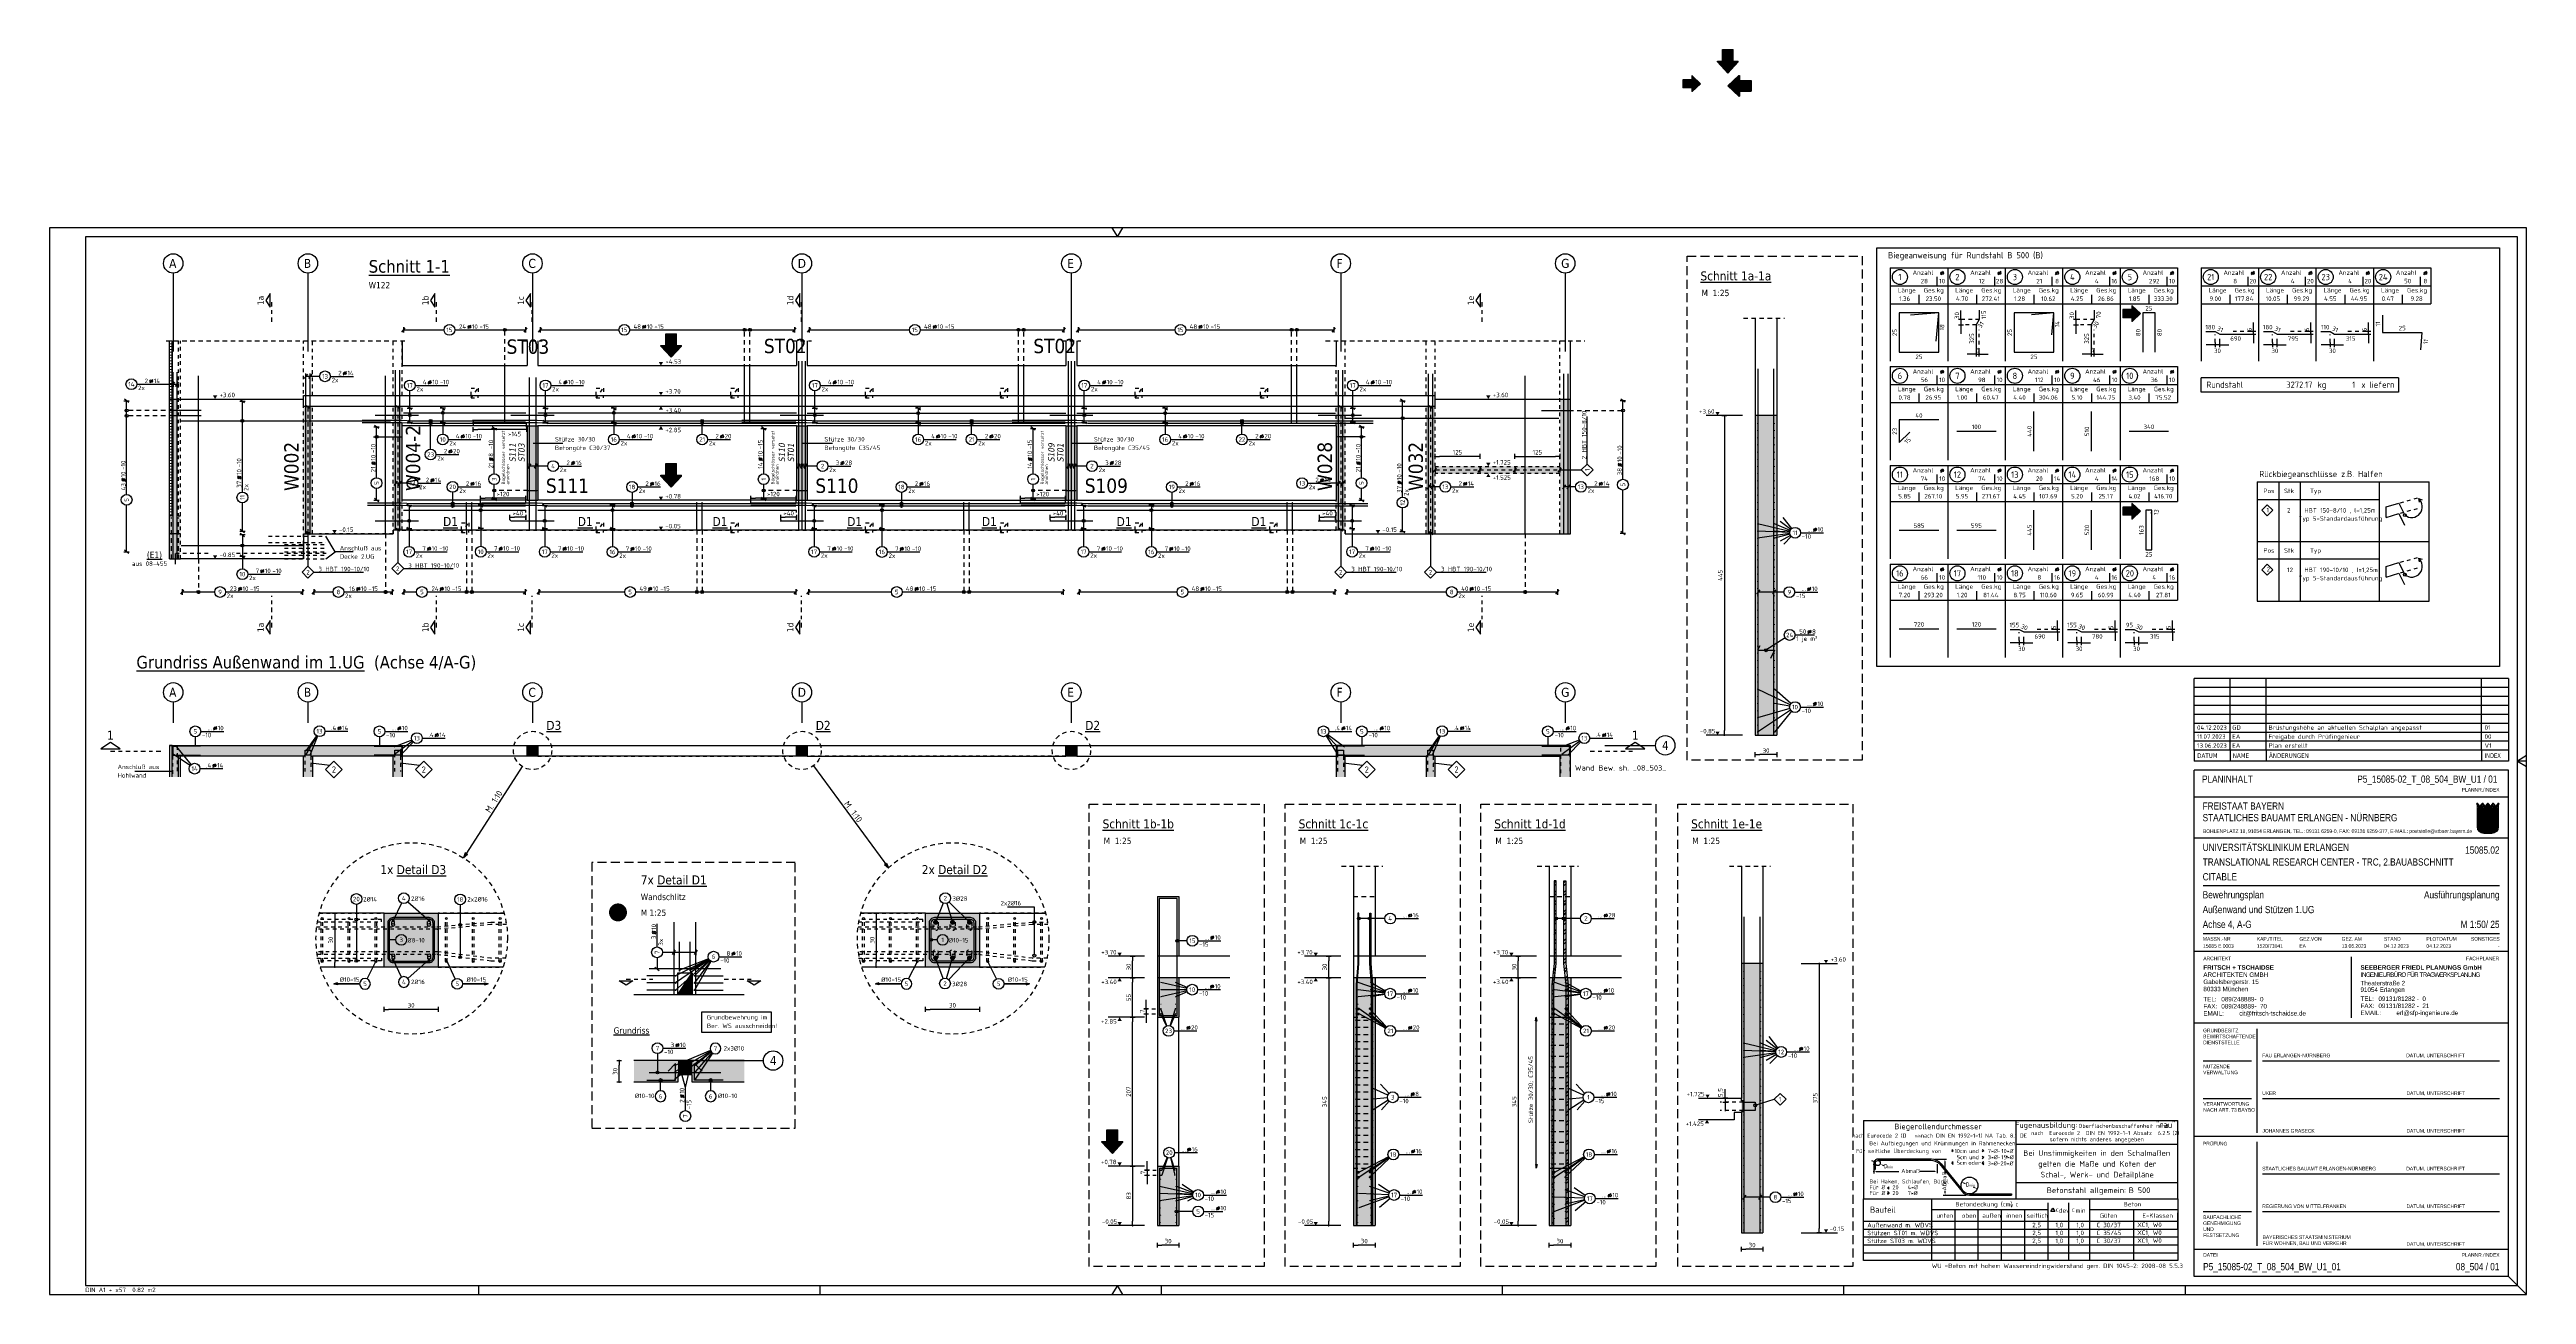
# Model space of a CAD drawing. Extents: x 40 to 135.7, y -30.7 to 15.6.
# Drawn here: x 40 to 108.9, y -19 to 15.6 of the extents above; entities that cross this region are included whole.
import ezdxf
from ezdxf.enums import TextEntityAlignment as Align

# ---------------------------------------------------------------- set-up
doc = ezdxf.new("R2010")
doc.units = 0
doc.header["$LTSCALE"] = 0.5
for name, pattern in [('AUSGEZOGEN', [1000.01, 1000, 0.01]), ('DASHDOT2', [0.5, 0.25, -0.125, 0, -0.125]), ('DASHDOTSMALL', [1.05, 0.5, -0.25, 0.05, -0.25]), ('DOT', [0.175, 0.05, -0.125]), ('HIDDEN', [0.375, 0.25, -0.125]), ('HIDDEN2', [0.187, 0.125, -0.062]), ('HIDDEN4', [0.12, 0.02, -0.1]), ('PUNKT', [0.175, 0.05, -0.125]), ('STRICHLINIE', [0.75, 0.5, -0.25]), ('STRICHPUNKT2', [0.55, 0.25, -0.125, 0.05, -0.125]), ('VERDECKT', [0.375, 0.25, -0.125])]:
    doc.linetypes.add(name, pattern=pattern)
for name, color, linetype in [('40 A Plankopf Text F+T', 7, 'Continuous'), ('ACHSEN', 7, 'Continuous'), ('AFB', 7, 'Continuous'), ('AFU', 7, 'Continuous'), ('BET-ANS', 7, 'Continuous'), ('BETON', 7, 'Continuous'), ('Brüstung EG', 7, 'Continuous'), ('DETAIL', 7, 'Continuous'), ('DRUEBER', 7, 'Continuous'), ('EG', 7, 'Continuous'), ('Fugenband', 7, 'Continuous'), ('grau_dunkel', 7, 'Continuous'), ('grau_hell', 7, 'Continuous'), ('grau_mittel', 7, 'Continuous'), ('HBT', 7, 'Continuous'), ('HILFE', 7, 'Continuous'), ('INDEX', 7, 'Continuous'), ('koten', 7, 'Continuous'), ('MASSE', 7, 'Continuous'), ('OBJEKT', 7, 'Continuous'), ('RAHMEN', 7, 'Continuous'), ('RND', 7, 'Continuous'), ('RND 1', 7, 'Continuous'), ('RND_BILD', 7, 'Continuous'), ('SCHNITTE', 7, 'Continuous'), ('SCHRAFF', 7, 'Continuous'), ('SFP_Achsen', 7, 'Continuous'), ('STEMPEL', 7, 'Continuous'), ('TEXT', 7, 'Continuous'), ('VERDECKT', 7, 'Continuous')]:
    doc.layers.add(name, color=color, linetype=linetype)
doc.layers.add('NOPLOT', color=7, linetype='Continuous', plot=False)
doc.layers.add('zila_01_rb_02_stb-fertig_05_schraff', color=144, linetype='Continuous', lineweight=9)
doc.styles.add('ERSTELLTER_STIL_3', font='arial.ttf')
doc.styles.add('ERSTELLTER_STIL_4', font='arialbd.ttf')
doc.styles.add('helv', font='tahoma.ttf')
doc.styles.add('liste', font='isocp-e.shx')
doc.styles.add('plankopf_ArialN', font='ARIALN.TTF')
doc.styles.add('txt', font='isocp.shx')
doc.linetypes.add('AFU_50K', pattern='A,0.15,["/",Standard,S=0.2,R=0,X=-0.01,Y=-0.1],0.07,["/",Standard,S=0.2,R=0,X=-0.01,Y=-0.1],0.15', length=0.37)
doc.linetypes.add('AFU_50L', pattern='A,0.75,["/",Standard,S=0.2,R=0,X=-0.01,Y=-0.1],0.07,["/",Standard,S=0.2,R=0,X=-0.01,Y=-0.1],0.75', length=1.57)
doc.linetypes.add('AFU_50M', pattern='A,0.45,["/",Standard,S=0.2,R=0,X=-0.01,Y=-0.1],0.07,["/",Standard,S=0.2,R=0,X=-0.01,Y=-0.1],0.45', length=0.97)
doc.linetypes.add('AFU_50S', pattern='A,0,-0.15,["/",Standard,S=0.2,R=0,X=-0.01,Y=-0.1],0,-0.07,["/",Standard,S=0.2,R=0,X=-0.01,Y=-0.1],-0.15', length=0.37)
doc.dimstyles.new('DOT_I', dxfattribs={"dimscale": 0.5, "dimtxt": 0.25, "dimasz": 0.25, "dimexe": 0.1, "dimexo": 0.3, "dimgap": 0.1, "dimtad": 1, "dimdec": 3, "dimzin": 3, "dimtxsty": 'txt', "dimblk": 'DOT', "dimblk1": 'DOT', "dimblk2": 'DOT', "dimsah": 1, "dimcen": 0.1, "dimse1": 1, "dimse2": 1, "dimazin": 0, "dimtfac": 1, "dimtdec": 4, "dimtix": 1, "dimtmove": 2, "dimatfit": 3, "dimfxl": 0, "dimtvp": 1, "dimtolj": 1, "dimtzin": 0, "dimarcsym": 0})
pattern_1 = [(0, (-322.07857, -163.97815), (8e-17, 0.254), [])]
pattern_2 = [(45, (-17.05976, -15.3855), (-0.13470384, 0.13470384), []), (45, (-16.96996, -15.3855), (-0.13470384, 0.13470384), [])]

# ---------------------------------------------------------------- blocks, each defined once
blk = doc.blocks.new('OKRD_O')
at = {"color": 0, "linetype": 'ByBlock'}
blk.add_solid([(-0.12, 0.2), (0.12, 0.2), (0, 0)], dxfattribs=at)
at = {"color": 0, "linetype": 'ByBlock', "style": 'txt'}
blk.add_attdef('OKRD', (0.25, 0.1), '', height=0.25, dxfattribs=at)
blk = doc.blocks.new('OKRD_U')
at = {"color": 0, "linetype": 'ByBlock'}
blk.add_solid([(-0.12, -0.2), (0.12, -0.2), (0, 0)], dxfattribs=at)
at = {"color": 0, "linetype": 'ByBlock', "style": 'txt'}
blk.add_attdef('OKRD', (0.25, -0.35), '', height=0.25, dxfattribs=at)
blk = doc.blocks.new('Bundeslandwappen')
at = {"lineweight": 9, "true_color": 0xffffff}
for points in [[(-5.8, 16.5), (-6, 16.5), (-6, 16.3), (-5.8, 16.3)], [(-5.1, 15.7), (-5.3, 15.7), (-5.3, 15.5), (-5.1, 15.5)], [(-3.5, 15.7), (-3.7, 15.7), (-3.7, 15.5), (-3.5, 15.5)], [(-2.8, 16.5), (-3, 16.5), (-3, 16.3), (-2.8, 16.3)], [(-2.2, 15.7), (-2.4, 15.7), (-2.4, 15.5), (-2.2, 15.5)], [(-0.6, 15.7), (-0.8, 15.7), (-0.8, 15.5), (-0.6, 15.5)], [(0.1, 16.5), (-0.1, 16.5), (-0.1, 16.3), (0.1, 16.3)], [(0.8, 15.7), (0.6, 15.7), (0.6, 15.5), (0.8, 15.5)], [(2.4, 15.7), (2.2, 15.7), (2.2, 15.5), (2.4, 15.5)], [(3, 16.5), (2.8, 16.5), (2.8, 16.3), (3, 16.3)], [(3.7, 15.7), (3.5, 15.7), (3.5, 15.5), (3.7, 15.5)], [(5.3, 15.7), (5.1, 15.7), (5.1, 15.5), (5.3, 15.5)], [(6, 16.5), (5.8, 16.5), (5.8, 16.3), (6, 16.3)]]:
    blk.add_hatch(color=7, dxfattribs=at).paths.add_polyline_path(points)
at = {"true_color": 0xffffff}
for points in [[(-5.3, 12.6), (-5.7, 12.6), (-5.7, 12.2), (-5.1, 12)], [(-3.6, 8.4), (-5.7, 9.2), (-5.7, 6.2), (-2.1, 4.9)], [(-5.7, 6.1), (-5.7, 3.7, 0.041392), (-5.7, 3.1), (-4.2, 2.6)], [(-1.4, 10.7), (-5.1, 12), (-3.6, 8.4), (0.1, 7.1)], [(-0.6, 1.3), (-4.2, 2.6), (-3.3, 0.4, 0.073774), (-2.3, 0.3), (-0.1, 0.3)], [(0.9, 12.6), (-2.2, 12.6), (-1.4, 10.7), (2.2, 9.4)], [(1.6, 3.6), (-2.1, 4.9), (-0.6, 1.3), (2.4, 0.3, 0.043654), (2.9, 0.4)], [(3.7, 5.8), (0.1, 7.1), (1.6, 3.6), (5.2, 2.3)], [(4, 12.6), (1.7, 12.6), (4.4, 11.6)], [(5.7, 8.1), (2.2, 9.4), (3.7, 5.8), (5.7, 5.1)], [(5.7, 11.2), (4.4, 11.6), (5.7, 8.5)]]:
    blk.add_hatch(color=7, dxfattribs=at).paths.add_polyline_path(points)
at = {"lineweight": 9}
h = blk.add_hatch(dxfattribs=at)
h.set_pattern_fill('ANSI31', color=256, scale=0.08, angle=315, style=0)
h.set_pattern_definition(pattern_1)
h.paths.add_polyline_path([(-5.1, 12), (-5.7, 12.2), (-5.7, 9.2), (-3.6, 8.4)])
h = blk.add_hatch(dxfattribs=at)
h.set_pattern_fill('ANSI31', color=256, scale=0.08, angle=315, style=0)
h.set_pattern_definition(pattern_1)
h.paths.add_polyline_path([(-2.1, 4.9), (-5.7, 6.2), (-5.7, 6.1), (-4.2, 2.6), (-0.6, 1.3)])
h = blk.add_hatch(dxfattribs=at)
h.set_pattern_fill('ANSI31', color=256, scale=0.08, angle=315, style=0)
h.set_pattern_definition(pattern_1)
h.paths.add_polyline_path([(-4.2, 2.6), (-5.7, 3.1, 0.285055), (-3.3, 0.4)])
h = blk.add_hatch(dxfattribs=at)
h.set_pattern_fill('ANSI31', color=256, scale=0.08, angle=315, style=0)
h.set_pattern_definition(pattern_1)
h.paths.add_polyline_path([(-2.2, 12.6), (-5.3, 12.6), (-5.1, 12), (-1.4, 10.7)])
h = blk.add_hatch(dxfattribs=at)
h.set_pattern_fill('ANSI31', color=256, scale=0.08, angle=315, style=0)
h.set_pattern_definition(pattern_1)
h.paths.add_polyline_path([(0.1, 7.1), (-3.6, 8.4), (-2.1, 4.9), (1.6, 3.6)])
h = blk.add_hatch(dxfattribs=at)
h.set_pattern_fill('ANSI31', color=256, scale=0.08, angle=315, style=0)
h.set_pattern_definition(pattern_1)
h.paths.add_polyline_path([(2.2, 9.4), (-1.4, 10.7), (0.1, 7.1), (3.7, 5.8)])
h = blk.add_hatch(dxfattribs=at)
h.set_pattern_fill('ANSI31', color=256, scale=0.08, angle=315, style=0)
h.set_pattern_definition(pattern_1)
h.paths.add_polyline_path([(-0.6, 1.3), (-0.1, 0.3), (2.3, 0.3, 0.004354), (2.4, 0.3)])
h = blk.add_hatch(dxfattribs=at)
h.set_pattern_fill('ANSI31', color=256, scale=0.08, angle=315, style=0)
h.set_pattern_definition(pattern_1)
h.paths.add_polyline_path([(4.4, 11.6), (1.7, 12.6), (0.9, 12.6), (2.2, 9.4), (5.7, 8.1), (5.7, 8.5)])
h = blk.add_hatch(dxfattribs=at)
h.set_pattern_fill('ANSI31', color=256, scale=0.08, angle=315, style=0)
h.set_pattern_definition(pattern_1)
h.paths.add_polyline_path([(5.3, 2.1), (5.2, 2.3), (1.6, 3.6), (2.9, 0.4, 0.22704)])
h = blk.add_hatch(dxfattribs=at)
h.set_pattern_fill('ANSI31', color=256, scale=0.08, angle=315, style=0)
h.set_pattern_definition(pattern_1)
h.paths.add_polyline_path([(5.7, 5.1), (3.7, 5.8), (5.2, 2.3), (5.4, 2.2, 0.111178), (5.7, 3.7)])
h = blk.add_hatch(dxfattribs=at)
h.set_pattern_fill('ANSI31', color=256, scale=0.08, angle=315, style=0)
h.set_pattern_definition(pattern_1)
h.paths.add_polyline_path([(5.7, 12.6), (4, 12.6), (4.4, 11.6), (5.7, 11.2)])
for p, q in [((-6, 16.1), (-6, 3.7)), ((-5.6, 16.6), (-5.6, 16.7)), ((-5.6, 15), (-5.6, 15.2)), ((-5.3, 15.2), (-5.3, 15)), ((-4.7, 14.5), (-5.3, 14.5)), ((-4.1, 14.5), (-3.5, 14.5)), ((-3.5, 15.2), (-3.5, 15)), ((-3.4, 13.9), (-2.9, 14.2)), ((-2.9, 13.6), (-3.4, 13.9)), ((-3.2, 16.6), (-3.2, 16.7)), ((-3.2, 15), (-3.2, 15.2)), ((-2.9, 15.6), (-2.9, 14.5)), ((-2.9, 14.2), (-2.5, 13.9)), ((-2.5, 13.9), (-2.9, 13.6)), ((-2.7, 16.6), (-2.7, 16.7)), ((-2.7, 15), (-2.7, 15.2)), ((-2.4, 15.2), (-2.4, 15)), ((-1.7, 14.5), (-2.3, 14.5)), ((-1.2, 14.5), (-0.6, 14.5)), ((-0.5, 15.2), (-0.5, 15)), ((0, 14.2), (-0.4, 13.9)), ((-0.4, 13.9), (0, 13.6)), ((-0.3, 16.6), (-0.2, 16.7)), ((-0.2, 15), (-0.2, 15.2)), ((0, 15.6), (0, 14.5)), ((0.4, 13.9), (0, 14.2)), ((0, 13.6), (0.4, 13.9)), ((0.3, 16.6), (0.2, 16.7)), ((0.2, 15), (0.2, 15.2)), ((0.5, 15.2), (0.5, 15)), ((1.2, 14.5), (0.6, 14.5)), ((1.7, 14.5), (2.3, 14.5)), ((2.4, 15.2), (2.4, 15)), ((2.9, 14.2), (2.5, 13.9)), ((2.5, 13.9), (2.9, 13.6)), ((2.7, 16.6), (2.7, 16.7)), ((2.7, 15), (2.7, 15.2)), ((2.9, 15.6), (2.9, 14.5)), ((3.4, 13.9), (2.9, 14.2)), ((2.9, 13.6), (3.4, 13.9)), ((3.2, 16.6), (3.2, 16.7)), ((3.2, 15), (3.2, 15.2)), ((3.5, 15.2), (3.5, 15)), ((4.1, 14.5), (3.5, 14.5)), ((4.7, 14.5), (5.3, 14.5)), ((5.3, 15.2), (5.3, 15)), ((5.6, 16.6), (5.6, 16.7)), ((5.6, 15), (5.6, 15.2)), ((6, 3.7), (6, 16.1)), ((-6, 13.3), (6, 13.3)), ((-6, 12.9), (6, 12.9)), ((-5.7, 12.6), (-5.7, 3.7)), ((-5.7, 12.6), (5.7, 12.6)), ((-5.7, 12.2), (5.7, 8.1)), ((-5.7, 9.2), (5.7, 5.1)), ((-5.7, 6.2), (5.4, 2.2)), ((-5.7, 6.1), (-3.3, 0.4)), ((-5.7, 3.1), (2.4, 0.3)), ((-5.3, 12.6), (-0.1, 0.3)), ((-2.3, 0.3), (2.3, 0.3)), ((-2.3, 0), (2.3, 0)), ((-2.2, 12.6), (2.9, 0.4)), ((0.9, 12.6), (5.3, 2.1)), ((1.7, 12.6), (5.7, 11.2)), ((4, 12.6), (5.7, 8.5)), ((5.7, 3.7), (5.7, 12.6))]:
    blk.add_line(p, q, dxfattribs=at)
for points in [[(-5.8, 16.3), (-6, 16.3), (-6, 16.5), (-5.8, 16.5)], [(-5.1, 15.5), (-5.3, 15.5), (-5.3, 15.7), (-5.1, 15.7)], [(-4.1, 13.7), (-4.8, 13.7), (-4.8, 14.1), (-4.1, 14.1)], [(-3.7, 15.5), (-3.5, 15.5), (-3.5, 15.7), (-3.7, 15.7)], [(-2.8, 16.3), (-3, 16.3), (-3, 16.5), (-2.8, 16.5)], [(-2.2, 15.5), (-2.4, 15.5), (-2.4, 15.7), (-2.2, 15.7)], [(-1.8, 13.7), (-1, 13.7), (-1, 14.1), (-1.8, 14.1)], [(-0.8, 15.5), (-0.6, 15.5), (-0.6, 15.7), (-0.8, 15.7)], [(0.1, 16.3), (-0.1, 16.3), (-0.1, 16.5), (0.1, 16.5)], [(0.8, 15.5), (0.6, 15.5), (0.6, 15.7), (0.8, 15.7)], [(1.8, 13.7), (1, 13.7), (1, 14.1), (1.8, 14.1)], [(2.2, 15.5), (2.4, 15.5), (2.4, 15.7), (2.2, 15.7)], [(3, 16.3), (2.8, 16.3), (2.8, 16.5), (3, 16.5)], [(3.7, 15.5), (3.5, 15.5), (3.5, 15.7), (3.7, 15.7)], [(4.1, 13.7), (4.8, 13.7), (4.8, 14.1), (4.1, 14.1)], [(5.1, 15.5), (5.3, 15.5), (5.3, 15.7), (5.1, 15.7)], [(5.8, 16.3), (6, 16.3), (6, 16.5), (5.8, 16.5)]]:
    blk.add_lwpolyline(points, close=True, dxfattribs=at)
for centre in [(-5.3, 13.9), (-3.7, 13.9), (-2.2, 13.9), (-0.7, 13.9), (0.7, 13.9), (2.2, 13.9), (3.7, 13.9), (5.3, 13.9)]:
    blk.add_circle(centre, 0.123, dxfattribs=at)
for centre, radius, start, end in [((-5.9, 16.5), 0.362, 44.6681, 253.1183), ((-5.7, 16.7), 0.05, 6.6615, 44.6681), ((-5.6, 16.6), 0.05, 186.6615, 265.6209), ((-5.6, 16.3), 0.281, 346.0232, 85.6209), ((-5.4, 16), 0.179, 74.7883, 15.1356), ((-5.5, 15.2), 0.157, 3.2756, 179.5521), ((-5.2, 15), 0.453, 182.8328, 261.3043), ((-5.4, 16.2), 0.05, 254.7883, 346.0232), ((-5.2, 16), 0.05, 93.0633, 195.1356), ((-5.3, 15.2), 0.191, 249.6358, 3.0857), ((-5.2, 15.9), 0.224, 350.9542, 93.0633), ((-5, 15.2), 0.05, 82.9467, 183.0857), ((-5, 15.5), 0.249, 262.9467, 77.8855), ((-4.9, 15.8), 0.05, 170.9542, 257.8855), ((-4.6, 14.9), 0.224, 71.4, 0), ((-4.7, 14.9), 0.312, 275.9649, 353.9773), ((-4.4, 15.2), 0.208, 317.0775, 222.9225), ((-4.2, 14.9), 0.224, 180, 108.6), ((-4.1, 14.9), 0.312, 186.0227, 264.0351), ((-3.8, 15.5), 0.249, 102.1145, 277.0533), ((-3.9, 15.8), 0.05, 282.1145, 9.0458), ((-3.6, 15.9), 0.224, 86.9367, 189.0458), ((-3.8, 15.2), 0.05, 356.9143, 97.0533), ((-3.5, 15.2), 0.191, 176.9143, 290.3642), ((-3.4, 16), 0.179, 164.8644, 105.2117), ((-3.6, 16), 0.05, 344.8644, 86.9367), ((-3.2, 16.3), 0.281, 94.3791, 193.9768), ((-3.4, 16.2), 0.05, 193.9768, 285.2117), ((-3.3, 15.2), 0.157, 0.4479, 176.7244), ((-3.6, 15), 0.453, 278.6957, 357.1672), ((-2.9, 16.6), 0.264, 24.0166, 155.3409), ((-3.1, 16.7), 0.05, 155.2288, 173.3385), ((-3.2, 16.6), 0.05, 274.3791, 353.3385), ((-2.7, 16.7), 0.05, 6.6615, 24.0166), ((-2.6, 16.6), 0.05, 186.6615, 265.6209), ((-2.5, 16), 0.179, 74.7883, 15.1356), ((-2.6, 15.2), 0.157, 3.2756, 179.5521), ((-2.3, 15), 0.453, 182.8328, 261.3043), ((-2.7, 16.3), 0.281, 346.0232, 85.6209), ((-2.4, 16.2), 0.05, 254.7883, 346.0232), ((-2.3, 15.2), 0.191, 249.6358, 3.0857), ((-2.3, 15.9), 0.224, 350.9542, 93.0633), ((-2.3, 16), 0.05, 93.0633, 195.1356), ((-2.1, 15.5), 0.249, 262.9467, 77.8855), ((-2.1, 15.2), 0.05, 82.9467, 183.0857), ((-2, 15.8), 0.05, 170.9542, 257.8855), ((-1.7, 14.9), 0.224, 71.4, 0), ((-1.5, 15.2), 0.208, 317.0775, 222.9225), ((-1.8, 14.9), 0.312, 275.9649, 353.9773), ((-1.2, 14.9), 0.224, 180, 108.6), ((-1.2, 14.9), 0.312, 186.0227, 264.0351), ((-0.9, 15.5), 0.249, 102.1145, 277.0533), ((-0.7, 15.9), 0.224, 86.9367, 189.0458), ((-0.9, 15.8), 0.05, 282.1145, 9.0458), ((-0.8, 15.2), 0.05, 356.9143, 97.0533), ((-0.6, 15.2), 0.191, 176.9143, 290.3642), ((-0.7, 16), 0.05, 344.8644, 86.9367), ((-0.3, 16.3), 0.281, 94.3791, 193.9768), ((-0.4, 16), 0.179, 164.8644, 105.2117), ((-0.5, 16.2), 0.05, 193.9768, 285.2117), ((-0.7, 15), 0.453, 278.6957, 357.1672), ((-0.4, 15.2), 0.157, 0.4479, 176.7244), ((-0.3, 16.6), 0.05, 274.3791, 353.3385), ((0, 16.6), 0.264, 24.0166, 155.3409), ((-0.2, 16.7), 0.05, 155.2288, 173.3385), ((0.2, 16.7), 0.05, 6.6615, 24.0166), ((0.4, 15.2), 0.157, 3.2756, 179.5521), ((0.7, 15), 0.453, 182.8328, 261.3043), ((0.3, 16.6), 0.05, 186.6615, 265.6209), ((0.3, 16.3), 0.281, 346.0232, 85.6209), ((0.4, 16), 0.179, 74.7883, 15.1356), ((0.5, 16.2), 0.05, 254.7883, 346.0232), ((0.6, 15.2), 0.191, 249.6358, 3.0857), ((0.7, 16), 0.05, 93.0633, 195.1356), ((0.7, 15.9), 0.224, 350.9542, 93.0633), ((0.8, 15.2), 0.05, 82.9467, 183.0857), ((0.9, 15.5), 0.249, 262.9467, 77.8855), ((0.9, 15.8), 0.05, 170.9542, 257.8855), ((1.2, 14.9), 0.224, 71.4, 0), ((1.2, 14.9), 0.312, 275.9649, 353.9773), ((1.5, 15.2), 0.208, 317.0775, 222.9225), ((1.7, 14.9), 0.224, 180, 108.6), ((1.8, 14.9), 0.312, 186.0227, 264.0351), ((2.1, 15.5), 0.249, 102.1145, 277.0533), ((2.3, 15.9), 0.224, 86.9367, 189.0458), ((2, 15.8), 0.05, 282.1145, 9.0458), ((2.1, 15.2), 0.05, 356.9143, 97.0533), ((2.3, 15.2), 0.191, 176.9143, 290.3642), ((2.5, 16), 0.179, 164.8644, 105.2117), ((2.3, 16), 0.05, 344.8644, 86.9367), ((2.3, 15), 0.453, 278.6957, 357.1672), ((2.7, 16.3), 0.281, 94.3791, 193.9768), ((2.4, 16.2), 0.05, 193.9768, 285.2117), ((2.6, 15.2), 0.157, 0.4479, 176.7244), ((2.6, 16.6), 0.05, 274.3791, 353.3385), ((2.9, 16.6), 0.264, 24.0166, 155.3409), ((2.7, 16.7), 0.05, 155.2288, 173.3385), ((3.1, 16.7), 0.05, 6.6615, 24.0166), ((3.2, 16.6), 0.05, 186.6615, 265.6209), ((3.2, 16.3), 0.281, 346.0232, 85.6209), ((3.4, 16), 0.179, 74.7883, 15.1356), ((3.3, 15.2), 0.157, 3.2756, 179.5521), ((3.6, 15), 0.453, 182.8328, 261.3043), ((3.4, 16.2), 0.05, 254.7883, 346.0232), ((3.6, 16), 0.05, 93.0633, 195.1356), ((3.5, 15.2), 0.191, 249.6358, 3.0857), ((3.6, 15.9), 0.224, 350.9542, 93.0633), ((3.8, 15.2), 0.05, 82.9467, 183.0857), ((3.8, 15.5), 0.249, 262.9467, 77.8855), ((3.9, 15.8), 0.05, 170.9542, 257.8855), ((4.2, 14.9), 0.224, 71.4, 0), ((4.1, 14.9), 0.312, 275.9649, 353.9773), ((4.4, 15.2), 0.208, 317.0775, 222.9225), ((4.6, 14.9), 0.224, 180, 108.6), ((4.7, 14.9), 0.312, 186.0227, 264.0351), ((5, 15.5), 0.249, 102.1145, 277.0533), ((4.9, 15.8), 0.05, 282.1145, 9.0458), ((5.2, 15.9), 0.224, 86.9367, 189.0458), ((5, 15.2), 0.05, 356.9143, 97.0533), ((5.3, 15.2), 0.191, 176.9143, 290.3642), ((5.4, 16), 0.179, 164.8644, 105.2117), ((5.2, 16), 0.05, 344.8644, 86.9367), ((5.6, 16.3), 0.281, 94.3791, 193.9768), ((5.4, 16.2), 0.05, 193.9768, 285.2117), ((5.5, 15.2), 0.157, 0.4479, 176.7244), ((5.2, 15), 0.453, 278.6957, 357.1672), ((5.9, 16.5), 0.362, 286.8817, 135.3319), ((5.7, 16.7), 0.05, 135.3319, 173.3385), ((5.6, 16.6), 0.05, 274.3791, 353.3385), ((-2.3, 3.7), 3.7, 180, 270), ((-2.3, 3.7), 3.4, 180, 270), ((2.3, 3.7), 3.7, 270, 0), ((2.3, 3.7), 3.4, 270, 0)]:
    blk.add_arc(centre, radius, start, end, dxfattribs=at)
blk = doc.blocks.new('Plankopf_PU')
for p, q in [((-18.5, 25.4), (-18.5, 27.7)), ((-1, 27.7), (-18.5, 27.7)), ((-1, 27.7), (-18.5, 27.7)), ((-1, 25.4), (-1, 27.7)), ((-1, 25.4), (-18.5, 25.4)), ((-1, 25.4), (-18.5, 25.4)), ((-18.5, 19.1), (-18.5, 25.4)), ((-1, 19.1), (-1, 25.4)), ((-1.5, 22.75), (-18, 22.75)), ((-18, 20.1), (-1.5, 20.1)), ((-18.5, 15.1), (-18.5, 19.1)), ((-1, 19.1), (-18.5, 19.1)), ((-9.75, 18.8), (-9.75, 15.4)), ((-1, 15.1), (-1, 19.1)), ((-1, 15.1), (-18.5, 15.1)), ((-1, 15.1), (-18.5, 15.1)), ((-18.5, 8.8), (-18.5, 15.1)), ((-15, 9), (-15, 14.8)), ((-1, 8.8), (-1, 15.1)), ((-15.3, 13), (-18, 13)), ((-1.5, 13), (-14.7, 13)), ((-15.3, 10.9), (-18, 10.9)), ((-1.5, 10.9), (-14.7, 10.9)), ((-18.5, 2.5), (-18.5, 8.8)), ((-1, 8.8), (-18.5, 8.8)), ((-15, 2.7), (-15, 8.5)), ((-1, 2.5), (-1, 8.8)), ((-1.5, 6.7), (-14.7, 6.7)), ((-15.3, 4.6), (-18, 4.6)), ((-1.5, 4.6), (-14.7, 4.6)), ((-1, 2.5), (-18.5, 2.5)), ((-18.5, 1), (-18.5, 2.5)), ((-1, 2.5), (-18.5, 2.5)), ((-1, 1), (-1, 2.5)), ((-1, 1), (-18.5, 1))]:
    blk.add_line(p, q)
at = {"xscale": 0.1, "yscale": 0.1, "zscale": 0.1}
blk.add_blockref('Bundeslandwappen', (-2.15, 25.67), dxfattribs=at)
at = {"linetype": 'AUSGEZOGEN', "lineweight": 35, "style": 'plankopf_ArialN'}
blk.add_text('STAATLICHES BAUAMT ERLANGEN - NÜRNBERG', height=0.4, dxfattribs=at).set_placement((-18.03, 26.55), align=Align.MIDDLE_LEFT)
for s, height, p in [('FREISTAAT BAYERN', 0.4, (-18.03, 27.4)), ('PRÜFUNG', 0.2, (-18.01, 8.5))]:
    blk.add_text(s, height=height, dxfattribs=at).set_placement(p, align=Align.TOP_LEFT)
at = {"style": 'plankopf_ArialN'}
for s, p in [('BOHLENPLATZ 18, 91054 ERLANGEN, TEL.: 09131 6259-0, FAX: 09131 6259-377, E-MAIL: poststelle@stbaer.bayern.de', (-18.01, 25.7)), ('MASSN.-NR', (-18.01, 19.7)), ('KAP./TITEL', (-15.01, 19.7)), ('GEZ.VON', (-12.64, 19.7)), ('GEZ. AM', (-10.29, 19.7)), ('STAND', (-7.93, 19.7)), ('PLOTDATUM', (-5.57, 19.7)), ('FAU ERLANGEN-NÜRNBERG', (-14.71, 13.21)), ('DATUM, UNTERSCHRIFT', (-6.69, 13.21)), ('UKER', (-14.71, 11.11)), ('DATUM, UNTERSCHRIFT', (-6.68, 11.11)), ('JOHANNES GRASECK', (-14.7, 9.01)), ('DATUM, UNTERSCHRIFT', (-6.68, 9.01)), ('STAATLICHES BAUAMT ERLANGEN-NÜRNBERG', (-14.71, 6.91)), ('DATUM, UNTERSCHRIFT', (-6.69, 6.91)), ('REGIERUNG VON MITTELFRANKEN', (-14.71, 4.81)), ('DATUM, UNTERSCHRIFT', (-6.68, 4.81)), ('DATUM, UNTERSCHRIFT', (-6.68, 2.71)), ('DATEI', (-18, 2.1))]:
    blk.add_text(s, height=0.2, dxfattribs=at).set_placement(p)
for s, p in [('SONSTIGES', (-1.49, 19.7)), ('PLANNR./INDEX', (-1.5, 2.1))]:
    blk.add_text(s, height=0.2, dxfattribs=at).set_placement(p, align=Align.RIGHT)
at = {"linetype": 'AUSGEZOGEN', "lineweight": 35, "style": 'plankopf_ArialN'}
blk.add_text('ARCHITEKT', height=0.2, dxfattribs=at).set_placement((-17.99, 18.61))
blk.add_text('FACHPLANER', height=0.2, dxfattribs=at).set_placement((-1.52, 18.61), align=Align.RIGHT)
at = {"insert": (-5.57, 19.3), "char_height": 0.2, "attachment_point": 7, "style": 'plankopf_ArialN'}
blk.add_mtext('04.12.2023', dxfattribs=at)
at = {"char_height": 0.2, "attachment_point": 1, "style": 'plankopf_ArialN'}
for s, insert, width in [('GRUNDBESITZ\\PBEWIRTSCHAFTENDE DIENSTSTELLE', (-18, 14.8), 2.5), ('NUTZENDE^JVERWALTUNG', (-18, 12.8), 2.6984), ('VERANTWORTUNG  NACH ART. 73 BAYBO', (-17.99, 10.71), 2.6877), ('BAUFACHLICHE GENEHMIGUNG UND FESTSETZUNG', (-18, 4.4), 2.2311), ('BAYERISCHES STAATSMINISTERIUM ^JFÜR WOHNEN, BAU UND VERKEHR', (-14.69, 3.29), 9.2941)]:
    blk.add_mtext(s, dxfattribs=dict(at, insert=insert, width=width))
at = {"style": 'plankopf_ArialN'}
for tag, p in [('PROJEKTBEZEICHNUNGZ1', (-18.03, 24.58)), ('PROJEKTBEZEICHNUNGZ2', (-18.03, 23.76)), ('PROJEKTBEZEICHNUNGZ3', (-18.03, 22.94))]:
    blk.add_attdef(tag, text='', height=0.4, dxfattribs=at).set_placement(p, align=Align.BOTTOM_LEFT)
for tag, p in [('GEB.-NR', (-1.5, 24.95)), ('0.000X', (-1.51, 1.75))]:
    blk.add_attdef(tag, text='', height=0.4, dxfattribs=at).set_placement(p, align=Align.TOP_RIGHT)
for tag, p, height in [('PLANINHALTZ1', (-18.03, 22.06), 0.4), ('PLANINHALTZ2', (-18.03, 21.23), 0.4), ('PLANINHALTZ3', (-18.03, 20.41), 0.4), ('MASSN.-NR', (-18.01, 19.3), 0.2), ('KAPITEL/TITEL', (-15.01, 19.3), 0.2), ('GEZ_VON', (-12.64, 19.3), 0.2), ('GEZ_AM', (-10.29, 19.3), 0.2), ('STAND', (-7.93, 19.3), 0.2)]:
    blk.add_attdef(tag, p, '', height=height, dxfattribs=at)
for tag, height, p in [('PLANUNGSPHASE', 0.4, (-1.5, 22.06)), ('PROJEKTKATEGORIE', 0.4, (-1.5, 21.23)), ('MAßSTAB', 0.4, (-1.5, 20.41)), ('SONSTIGES', 0.2, (-1.5, 19.3))]:
    blk.add_attdef(tag, text='', height=height, dxfattribs=at).set_placement(p, align=Align.RIGHT)
at = {"layer": '40 A Plankopf Text F+T', "color": 7, "linetype": 'Continuous', "lineweight": 13, "char_height": 0.25, "attachment_point": 7}
for s, insert, style in [('\\A1;ARCHITEKTEN GMBH', (-17.99, 17.68), 'ERSTELLTER_STIL_3'), ('\\A1;FRITSCH + TSCHAIDSE ', (-17.99, 18.08), 'ERSTELLTER_STIL_4'), ('\\A1;SEEBERGER FRIEDL PLANUNGS GmbH', (-9.24, 18.08), 'ERSTELLTER_STIL_4'), ('\\A1;{\\T0.8;INGENIEURBÜRO FÜR TRAGWERKSPLANUNG}', (-9.24, 17.68), 'ERSTELLTER_STIL_3'), ('\\A1;Gabelsbergerstr. 15', (-17.99, 17.21), 'ERSTELLTER_STIL_3'), ('\\A1;80333 München', (-17.99, 16.88), 'ERSTELLTER_STIL_3'), ('\\A1;Theaterstraße 2', (-9.24, 17.21), 'ERSTELLTER_STIL_3'), ('\\A1;91054 Erlangen', (-9.24, 16.77), 'ERSTELLTER_STIL_3')]:
    blk.add_mtext(s, dxfattribs=dict(at, insert=insert, style=style))
at = {"layer": '40 A Plankopf Text F+T', "color": 7, "linetype": 'Continuous', "lineweight": 13, "char_height": 0.25, "attachment_point": 7, "line_spacing_factor": 0.945293, "style": 'ERSTELLTER_STIL_3'}
for s, insert in [('\\A1;TEL: ^I089/248889-  0\\PFAX: ^I089/248889-  70\\PEMAIL: ^Icit@fritsch-tschaidse.de', (-17.99, 15.48)), ('\\A1;TEL: ^I09131/81282 -  0\\PFAX: ^I09131/81282 -  21\\PEMAIL: ^Ierl@sfp-ingenieure.de', (-9.24, 15.48))]:
    blk.add_mtext(s, dxfattribs=dict(at, insert=insert))
blk = doc.blocks.new('Plankopf-ER')
at = {"layer": 'RAHMEN', "color": 7, "linetype": 'Continuous'}
for p, q in [((-0.5, 4.6), (-18, 4.6)), ((-18, 4.1), (-18, 4.6)), ((-16, 4.1), (-16, 4.6)), ((-14, 4.1), (-14, 4.6)), ((-2, 4.1), (-2, 4.6)), ((-0.5, 4.6), (-0.5, 4.1)), ((-0.5, 4.1), (-18, 4.1)), ((-18, 3.6), (-18, 4.1)), ((-0.5, 3.6), (-18, 3.6)), ((-18, 3.1), (-18, 3.6)), ((-0.5, 3.1), (-18, 3.1)), ((-18, 2.6), (-18, 3.1)), ((-16, 3.6), (-16, 4.1)), ((-16, 3.1), (-16, 3.6)), ((-16, 2.6), (-16, 3.1)), ((-14, 3.6), (-14, 4.1)), ((-14, 3.1), (-14, 3.6)), ((-14, 2.6), (-14, 3.1)), ((-2, 3.6), (-2, 4.1)), ((-2, 3.1), (-2, 3.6)), ((-2, 2.6), (-2, 3.1)), ((-0.5, 4.1), (-0.5, 3.6)), ((-0.5, 3.6), (-0.5, 3.1)), ((-0.5, 3.1), (-0.5, 2.6)), ((-0.5, 2.6), (-18, 2.6)), ((-18, 2.1), (-18, 2.6)), ((-0.5, 2.1), (-18, 2.1)), ((-18, 1.6), (-18, 2.1)), ((-0.5, 1.6), (-18, 1.6)), ((-18, 1.1), (-18, 1.6)), ((-16, 2.1), (-16, 2.6)), ((-16, 1.6), (-16, 2.1)), ((-16, 1.1), (-16, 1.6)), ((-14, 2.1), (-14, 2.6)), ((-14, 1.6), (-14, 2.1)), ((-14, 1.1), (-14, 1.6)), ((-2, 2.1), (-2, 2.6)), ((-2, 1.6), (-2, 2.1)), ((-2, 1.1), (-2, 1.6)), ((-0.5, 2.6), (-0.5, 2.1)), ((-0.5, 2.1), (-0.5, 1.6)), ((-0.5, 1.6), (-0.5, 1.1)), ((-0.5, 1.1), (-18, 1.1)), ((-18, 0.6), (-18, 1.1)), ((-0.5, 0.6), (-18, 0.6)), ((-18, 0.6), (-18, 0)), ((-0.5, 0), (-18, 0)), ((-16, 0.6), (-16, 1.1)), ((-16, 0.6), (-16, 0)), ((-14, 0.6), (-14, 1.1)), ((-14, 0.6), (-14, 0)), ((-2, 0.6), (-2, 1.1)), ((-2, 0.6), (-2, 0)), ((-0.5, 1.1), (-0.5, 0.6)), ((-0.5, 0.6), (-0.5, 0))]:
    blk.add_line(p, q, dxfattribs=at)
at = {"layer": 'RAHMEN', "color": 7, "linetype": 'Continuous', "style": 'txt'}
for tag, p in [('INDEX-D8', (-17.84, 4.24)), ('INDEX-N8', (-15.88, 4.24)), ('INDEX-X8', (-13.86, 4.24)), ('INDEX8', (-1.83, 4.24)), ('INDEX-D7', (-17.84, 3.74)), ('INDEX-D6', (-17.84, 3.24)), ('INDEX-D5', (-17.84, 2.74)), ('INDEX-N7', (-15.88, 3.74)), ('INDEX-N6', (-15.88, 3.24)), ('INDEX-N5', (-15.88, 2.74)), ('INDEX-X7', (-13.86, 3.74)), ('INDEX-X6', (-13.86, 3.24)), ('INDEX-X5', (-13.86, 2.74)), ('INDEX7', (-1.83, 3.74)), ('INDEX6', (-1.83, 3.24)), ('INDEX5', (-1.83, 2.74)), ('INDEX-D4', (-17.84, 2.24)), ('INDEX-D3', (-17.84, 1.74)), ('INDEX-D2', (-17.84, 1.24)), ('INDEX-N4', (-15.88, 2.24)), ('INDEX-N3', (-15.88, 1.74)), ('INDEX-N2', (-15.88, 1.24)), ('INDEX-X4', (-13.86, 2.24)), ('INDEX-X3', (-13.86, 1.74)), ('INDEX-X2', (-13.86, 1.24)), ('INDEX4', (-1.83, 2.24)), ('INDEX3', (-1.83, 1.74)), ('INDEX2', (-1.83, 1.24)), ('INDEX-D1', (-17.84, 0.74)), ('INDEX-N1', (-15.88, 0.74)), ('INDEX-X1', (-13.86, 0.74)), ('INDEX1', (-1.83, 0.74))]:
    blk.add_attdef(tag, p, '', height=0.25, dxfattribs=at)
at = {"layer": 'STEMPEL', "color": 7, "linetype": 'Continuous', "style": 'helv'}
for s, p in [('DATUM', (-17.83, 0.18)), ('NAME', (-15.85, 0.18)), ('ÄNDERUNGEN', (-13.83, 0.18))]:
    blk.add_text(s, height=0.25, dxfattribs=at).set_placement(p)
at = {"layer": 'STEMPEL', "color": 7, "linetype": 'Continuous', "style": 'helv', "width": 0.8}
blk.add_text('INDEX', height=0.25, dxfattribs=at).set_placement((-1.83, 0.18))
blk = doc.blocks.new('A1-57-0')
at = {"layer": 'RAHMEN'}
for p, q in [((137.9, 59.4), (0, 59.4)), ((0, 59.4), (0, 0)), ((137.9, 0), (137.9, 59.4)), ((0, 0), (137.9, 0))]:
    blk.add_line(p, q, dxfattribs=at)
at = {"layer": 'RAHMEN', "color": 7, "linetype": 'Continuous'}
for p, q in [((59.14, 59.4), (59.45, 58.9)), ((59.45, 58.9), (59.76, 59.4)), ((137.9, 30.01), (137.4, 29.7)), ((137.4, 29.7), (137.9, 29.39)), ((59.45, 0.5), (59.14, 0)), ((59.76, 0), (59.45, 0.5))]:
    blk.add_line(p, q, dxfattribs=at)
at = {"layer": 'RAHMEN', "color": 5}
for p, q in [((137.4, 58.9), (2, 58.9)), ((2, 58.9), (2, 0.5)), ((137.4, 0.5), (137.4, 58.9)), ((2, 0.5), (137.4, 0.5))]:
    blk.add_line(p, q, dxfattribs=at)
at = {"layer": 'RAHMEN', "color": 7}
for p, q in [((23.9, 0), (23.9, 0.5)), ((42.9, 0), (42.9, 0.5)), ((61.9, 0), (61.9, 0.5)), ((80.9, 0), (80.9, 0.5)), ((99.9, 0), (99.9, 0.5)), ((118.9, 0.5), (118.9, 0))]:
    blk.add_line(p, q, dxfattribs=at)
at = {"layer": 'RAHMEN', "color": 7, "style": 'txt'}
blk.add_text('DIN A1 + x57  0.82 m2', height=0.25, dxfattribs=at).set_placement((1.99, 0.13))
blk = doc.blocks.new('lei_gre')
at = {"layer": 'RND', "color": 7, "linetype": 'Continuous'}
for p, q in [((-0.09, -0.12), (0.09, 0.12)), ((0, 0.15), (0, -0.15))]:
    blk.add_line(p, q, dxfattribs=at)
blk = doc.blocks.new('RND_LEI')
at = {"layer": 'RND', "color": 7, "linetype": 'Continuous'}
blk.add_line((1.02, 0.07), (1.19, 0.27), dxfattribs=at)
for centre, radius in [((0, 0), 0.3), ((1.11, 0.17), 0.075)]:
    blk.add_circle(centre, radius, dxfattribs=at)
at = {"layer": 'RND', "color": 7, "linetype": 'Continuous', "style": 'txt'}
blk.add_attdef('POSL', text='', height=0.25, dxfattribs=at).set_placement((0, 0), align=Align.MIDDLE)
blk.add_attdef('ANZ', text='', height=0.25, dxfattribs=at).set_placement((0.93, 0.06), align=Align.RIGHT)
for tag, p in [('DUM', (1.25, 0.06)), ('ABSTD', (1.67, 0.06)), ('POSTXT', (0.37, -0.33))]:
    blk.add_attdef(tag, p, '', height=0.25, dxfattribs=at)
blk = doc.blocks.new('SCHN-2')
at = {"layer": 'SCHNITTE', "color": 6, "linetype": 'Continuous'}
blk.add_lwpolyline([(0.38, 0.09), (0, 0.34), (-0.38, 0.09)], close=True, dxfattribs=at)
at = {"layer": 'SCHNITTE', "color": 1, "linetype": 'DASHDOTSMALL', "style": 'helv'}
blk.add_attdef('SCHN-2', text='', height=0.35, dxfattribs=at).set_placement((0, 0.45), align=Align.CENTER)
blk = doc.blocks.new('RND_HIN')
at = {"layer": 'RND', "color": 7, "linetype": 'Continuous'}
blk.add_circle((0, 0), 0.3, dxfattribs=at)
at = {"layer": 'RND', "color": 7, "linetype": 'Continuous', "style": 'txt'}
blk.add_attdef('POSI', text='', height=0.25, dxfattribs=at).set_placement((0, 0), align=Align.MIDDLE)
blk = doc.blocks.new('DOT')
at = {"layer": 'MASSE', "color": 7, "linetype": 'Continuous'}
for p, q in [((0, 0), (-1, 0)), ((0, 0.54), (0, -0.54))]:
    blk.add_line(p, q, dxfattribs=at)
at = {"layer": 'MASSE', "color": 7, "linetype": 'Continuous', "const_width": 0.2}
blk.add_lwpolyline([(-0.1, 0, 1), (0.1, 0, 1)], format="xyb", close=True, dxfattribs=at)
blk = doc.blocks.new('*D23')
at = {"layer": 'DEFPOINTS', "color": 0, "linetype": 'AUSGEZOGEN', "transparency": 16777216}
for p in [(55.811, -12.5), (55.811, -12.5), (55.811, -13.1)]:
    blk.add_point(p, dxfattribs=at)
at = {"layer": 'MASSE', "color": 0, "linetype": 'AUSGEZOGEN', "lineweight": -2, "transparency": 16777216}
blk.add_line((55.811, -12.975), (55.811, -12.625), dxfattribs=at)
at = {"layer": 'MASSE', "color": 0, "linetype": 'AUSGEZOGEN', "lineweight": -2, "transparency": 16777216, "xscale": 0.125, "yscale": 0.125, "zscale": 0.125}
for p, rotation in [((55.811, -12.5), 90), ((55.811, -13.1), 270)]:
    blk.add_blockref('DOT', p, dxfattribs=dict(at, rotation=rotation))
at = {"layer": 'MASSE', "color": 0, "linetype": 'AUSGEZOGEN', "transparency": 16777216, "insert": (55.698, -12.8), "char_height": 0.125, "attachment_point": 5, "rotation": 90, "style": 'txt'}
blk.add_mtext('\\A1;30', dxfattribs=at)
blk = doc.blocks.new('Pfeillinie')
at = {"layer": 'TEXT', "linetype": 'Continuous'}
blk.add_hatch(color=7, dxfattribs=at).paths.add_polyline_path([(0, 0), (-0.8, 0.2), (-0.8, 0), (-0.8, -0.2)])
at = {"layer": 'TEXT', "color": 7, "linetype": 'Continuous'}
for p, q in [((-0.8, 0), (-0.8, 0.2)), ((-0.8, 0.2), (0, 0)), ((-0.8, 0), (-0.8, -0.2)), ((-0.8, -0.2), (0, 0))]:
    blk.add_line(p, q, dxfattribs=at)
blk = doc.blocks.new('*D25')
at = {"layer": 'DEFPOINTS', "color": 0, "linetype": 'AUSGEZOGEN', "transparency": 16777216}
for p in [(62.967, -8.395), (62.967, -9.895), (62.967, -9.895)]:
    blk.add_point(p, dxfattribs=at)
at = {"layer": 'MASSE', "color": 0, "linetype": 'AUSGEZOGEN', "lineweight": -2, "transparency": 16777216}
blk.add_line((62.967, -8.52), (62.967, -9.77), dxfattribs=at)
at = {"layer": 'MASSE', "color": 0, "linetype": 'AUSGEZOGEN', "lineweight": -2, "transparency": 16777216, "xscale": 0.125, "yscale": 0.125, "zscale": 0.125}
for p, rotation in [((62.967, -8.395), 90), ((62.967, -9.895), 270)]:
    blk.add_blockref('DOT', p, dxfattribs=dict(at, rotation=rotation))
at = {"layer": 'MASSE', "color": 0, "linetype": 'AUSGEZOGEN', "transparency": 16777216, "insert": (62.854, -9.145), "char_height": 0.125, "attachment_point": 5, "rotation": 90, "style": 'txt'}
blk.add_mtext('\\A1;30', dxfattribs=at)
blk = doc.blocks.new('*D26')
at = {"layer": 'DEFPOINTS', "color": 0, "linetype": 'AUSGEZOGEN', "transparency": 16777216}
for p in [(64.342, -11.073), (64.342, -11.073), (65.842, -11.073)]:
    blk.add_point(p, dxfattribs=at)
at = {"layer": 'MASSE', "color": 0, "linetype": 'AUSGEZOGEN', "lineweight": -2, "transparency": 16777216}
blk.add_line((65.717, -11.073), (64.467, -11.073), dxfattribs=at)
at = {"layer": 'MASSE', "color": 0, "linetype": 'AUSGEZOGEN', "lineweight": -2, "transparency": 16777216, "xscale": 0.125, "yscale": 0.125, "zscale": 0.125, "rotation": 180}
blk.add_blockref('DOT', (64.342, -11.073), dxfattribs=at)
at = {"layer": 'MASSE', "color": 0, "linetype": 'AUSGEZOGEN', "lineweight": -2, "transparency": 16777216, "xscale": 0.125, "yscale": 0.125, "zscale": 0.125}
blk.add_blockref('DOT', (65.842, -11.073), dxfattribs=at)
at = {"layer": 'MASSE', "color": 0, "linetype": 'AUSGEZOGEN', "transparency": 16777216, "insert": (65.092, -10.96), "char_height": 0.125, "attachment_point": 5, "style": 'txt'}
blk.add_mtext('\\A1;30', dxfattribs=at)
blk = doc.blocks.new('*D27')
at = {"layer": 'DEFPOINTS', "color": 0, "linetype": 'AUSGEZOGEN', "transparency": 16777216}
for p in [(47.895, -8.395), (47.895, -9.895), (47.895, -9.895)]:
    blk.add_point(p, dxfattribs=at)
at = {"layer": 'MASSE', "color": 0, "linetype": 'AUSGEZOGEN', "lineweight": -2, "transparency": 16777216}
blk.add_line((47.895, -8.52), (47.895, -9.77), dxfattribs=at)
at = {"layer": 'MASSE', "color": 0, "linetype": 'AUSGEZOGEN', "lineweight": -2, "transparency": 16777216, "xscale": 0.125, "yscale": 0.125, "zscale": 0.125}
for p, rotation in [((47.895, -8.395), 90), ((47.895, -9.895), 270)]:
    blk.add_blockref('DOT', p, dxfattribs=dict(at, rotation=rotation))
at = {"layer": 'MASSE', "color": 0, "linetype": 'AUSGEZOGEN', "transparency": 16777216, "insert": (47.782, -9.145), "char_height": 0.125, "attachment_point": 5, "rotation": 90, "style": 'txt'}
blk.add_mtext('\\A1;30', dxfattribs=at)
blk = doc.blocks.new('*D28')
at = {"layer": 'DEFPOINTS', "color": 0, "linetype": 'AUSGEZOGEN', "transparency": 16777216}
for p in [(49.27, -11.073), (49.27, -11.073), (50.77, -11.073)]:
    blk.add_point(p, dxfattribs=at)
at = {"layer": 'MASSE', "color": 0, "linetype": 'AUSGEZOGEN', "lineweight": -2, "transparency": 16777216}
blk.add_line((50.645, -11.073), (49.395, -11.073), dxfattribs=at)
at = {"layer": 'MASSE', "color": 0, "linetype": 'AUSGEZOGEN', "lineweight": -2, "transparency": 16777216, "xscale": 0.125, "yscale": 0.125, "zscale": 0.125, "rotation": 180}
blk.add_blockref('DOT', (49.27, -11.073), dxfattribs=at)
at = {"layer": 'MASSE', "color": 0, "linetype": 'AUSGEZOGEN', "lineweight": -2, "transparency": 16777216, "xscale": 0.125, "yscale": 0.125, "zscale": 0.125}
blk.add_blockref('DOT', (50.77, -11.073), dxfattribs=at)
at = {"layer": 'MASSE', "color": 0, "linetype": 'AUSGEZOGEN', "transparency": 16777216, "insert": (50.02, -10.96), "char_height": 0.125, "attachment_point": 5, "style": 'txt'}
blk.add_mtext('\\A1;30', dxfattribs=at)
blk = doc.blocks.new('*D29')
at = {"layer": 'DEFPOINTS', "color": 0, "linetype": 'AUSGEZOGEN', "transparency": 16777216}
for p in [(70.795, -17.637), (70.795, -17.637), (71.395, -17.637)]:
    blk.add_point(p, dxfattribs=at)
at = {"layer": 'MASSE', "color": 0, "linetype": 'AUSGEZOGEN', "lineweight": -2, "transparency": 16777216}
blk.add_line((71.27, -17.637), (70.92, -17.637), dxfattribs=at)
at = {"layer": 'MASSE', "color": 0, "linetype": 'AUSGEZOGEN', "lineweight": -2, "transparency": 16777216, "xscale": 0.125, "yscale": 0.125, "zscale": 0.125, "rotation": 180}
blk.add_blockref('DOT', (70.795, -17.637), dxfattribs=at)
at = {"layer": 'MASSE', "color": 0, "linetype": 'AUSGEZOGEN', "lineweight": -2, "transparency": 16777216, "xscale": 0.125, "yscale": 0.125, "zscale": 0.125}
blk.add_blockref('DOT', (71.395, -17.637), dxfattribs=at)
at = {"layer": 'MASSE', "color": 0, "linetype": 'AUSGEZOGEN', "transparency": 16777216, "insert": (71.095, -17.524), "char_height": 0.125, "attachment_point": 5, "style": 'txt'}
blk.add_mtext('\\A1;30', dxfattribs=at)
blk = doc.blocks.new('*D30')
at = {"layer": 'DEFPOINTS', "color": 0, "linetype": 'AUSGEZOGEN', "transparency": 16777216}
for p in [(70.105, -15.435), (70.105, -17.095), (70.105, -17.095)]:
    blk.add_point(p, dxfattribs=at)
at = {"layer": 'MASSE', "color": 0, "linetype": 'AUSGEZOGEN', "lineweight": -2, "transparency": 16777216}
blk.add_line((70.105, -15.56), (70.105, -16.97), dxfattribs=at)
at = {"layer": 'MASSE', "color": 0, "linetype": 'AUSGEZOGEN', "lineweight": -2, "transparency": 16777216, "xscale": 0.125, "yscale": 0.125, "zscale": 0.125}
for p, rotation in [((70.105, -15.435), 90), ((70.105, -17.095), 270)]:
    blk.add_blockref('DOT', p, dxfattribs=dict(at, rotation=rotation))
at = {"layer": 'MASSE', "color": 0, "linetype": 'AUSGEZOGEN', "transparency": 16777216, "insert": (69.993, -16.265), "char_height": 0.125, "attachment_point": 5, "rotation": 90, "style": 'txt'}
blk.add_mtext('\\A1;83', dxfattribs=at)
blk = doc.blocks.new('*D31')
at = {"layer": 'DEFPOINTS', "color": 0, "linetype": 'AUSGEZOGEN', "transparency": 16777216}
for p in [(70.105, -11.295), (70.105, -11.295), (70.105, -15.435)]:
    blk.add_point(p, dxfattribs=at)
at = {"layer": 'MASSE', "color": 0, "linetype": 'AUSGEZOGEN', "lineweight": -2, "transparency": 16777216}
blk.add_line((70.105, -15.31), (70.105, -11.42), dxfattribs=at)
at = {"layer": 'MASSE', "color": 0, "linetype": 'AUSGEZOGEN', "lineweight": -2, "transparency": 16777216, "xscale": 0.125, "yscale": 0.125, "zscale": 0.125}
for p, rotation in [((70.105, -11.295), 90), ((70.105, -15.435), 270)]:
    blk.add_blockref('DOT', p, dxfattribs=dict(at, rotation=rotation))
at = {"layer": 'MASSE', "color": 0, "linetype": 'AUSGEZOGEN', "transparency": 16777216, "insert": (69.993, -13.365), "char_height": 0.125, "attachment_point": 5, "rotation": 90, "style": 'txt'}
blk.add_mtext('\\A1;207', dxfattribs=at)
blk = doc.blocks.new('*D32')
at = {"layer": 'DEFPOINTS', "color": 0, "linetype": 'AUSGEZOGEN', "transparency": 16777216}
for p in [(70.105, -10.195), (70.105, -10.195), (70.105, -11.295)]:
    blk.add_point(p, dxfattribs=at)
at = {"layer": 'MASSE', "color": 0, "linetype": 'AUSGEZOGEN', "lineweight": -2, "transparency": 16777216}
blk.add_line((70.105, -11.17), (70.105, -10.32), dxfattribs=at)
at = {"layer": 'MASSE', "color": 0, "linetype": 'AUSGEZOGEN', "lineweight": -2, "transparency": 16777216, "xscale": 0.125, "yscale": 0.125, "zscale": 0.125}
for p, rotation in [((70.105, -10.195), 90), ((70.105, -11.295), 270)]:
    blk.add_blockref('DOT', p, dxfattribs=dict(at, rotation=rotation))
at = {"layer": 'MASSE', "color": 0, "linetype": 'AUSGEZOGEN', "transparency": 16777216, "insert": (69.993, -10.745), "char_height": 0.125, "attachment_point": 5, "rotation": 90, "style": 'txt'}
blk.add_mtext('\\A1;55', dxfattribs=at)
blk = doc.blocks.new('*D33')
at = {"layer": 'DEFPOINTS', "color": 0, "linetype": 'AUSGEZOGEN', "transparency": 16777216}
for p in [(70.105, -9.595), (70.105, -9.595), (70.105, -10.195)]:
    blk.add_point(p, dxfattribs=at)
at = {"layer": 'MASSE', "color": 0, "linetype": 'AUSGEZOGEN', "lineweight": -2, "transparency": 16777216}
blk.add_line((70.105, -10.07), (70.105, -9.72), dxfattribs=at)
at = {"layer": 'MASSE', "color": 0, "linetype": 'AUSGEZOGEN', "lineweight": -2, "transparency": 16777216, "xscale": 0.125, "yscale": 0.125, "zscale": 0.125}
for p, rotation in [((70.105, -9.595), 90), ((70.105, -10.195), 270)]:
    blk.add_blockref('DOT', p, dxfattribs=dict(at, rotation=rotation))
at = {"layer": 'MASSE', "color": 0, "linetype": 'AUSGEZOGEN', "transparency": 16777216, "insert": (69.993, -9.895), "char_height": 0.125, "attachment_point": 5, "rotation": 90, "style": 'txt'}
blk.add_mtext('\\A1;30', dxfattribs=at)
blk = doc.blocks.new('*D34')
at = {"layer": 'DEFPOINTS', "color": 0, "linetype": 'AUSGEZOGEN', "transparency": 16777216}
for p in [(70.484, -11.057), (70.484, -11.197), (70.484, -11.197)]:
    blk.add_point(p, dxfattribs=at)
at = {"layer": 'MASSE', "color": 0, "linetype": 'AUSGEZOGEN', "lineweight": -2, "transparency": 16777216}
for p, q in [((70.484, -10.932), (70.484, -10.807)), ((70.484, -11.057), (70.484, -11.197)), ((70.484, -11.322), (70.484, -11.447))]:
    blk.add_line(p, q, dxfattribs=at)
at = {"layer": 'MASSE', "color": 0, "linetype": 'AUSGEZOGEN', "lineweight": -2, "transparency": 16777216, "xscale": 0.125, "yscale": 0.125, "zscale": 0.125}
for p, rotation in [((70.484, -11.057), 270), ((70.484, -11.197), 90)]:
    blk.add_blockref('DOT', p, dxfattribs=dict(at, rotation=rotation))
at = {"layer": 'MASSE', "color": 0, "linetype": 'AUSGEZOGEN', "transparency": 16777216, "insert": (70.372, -11.127), "char_height": 0.125, "attachment_point": 5, "rotation": 90, "style": 'txt'}
blk.add_mtext('\\A1;7', dxfattribs=at)
blk = doc.blocks.new('*D35')
at = {"layer": 'DEFPOINTS', "color": 0, "linetype": 'AUSGEZOGEN', "transparency": 16777216}
for p in [(70.507, -15.546), (70.507, -15.686), (70.507, -15.686)]:
    blk.add_point(p, dxfattribs=at)
at = {"layer": 'MASSE', "color": 0, "linetype": 'AUSGEZOGEN', "lineweight": -2, "transparency": 16777216}
for p, q in [((70.507, -15.421), (70.507, -15.296)), ((70.507, -15.546), (70.507, -15.686)), ((70.507, -15.811), (70.507, -15.936))]:
    blk.add_line(p, q, dxfattribs=at)
at = {"layer": 'MASSE', "color": 0, "linetype": 'AUSGEZOGEN', "lineweight": -2, "transparency": 16777216, "xscale": 0.125, "yscale": 0.125, "zscale": 0.125}
for p, rotation in [((70.507, -15.546), 270), ((70.507, -15.686), 90)]:
    blk.add_blockref('DOT', p, dxfattribs=dict(at, rotation=rotation))
at = {"layer": 'MASSE', "color": 0, "linetype": 'AUSGEZOGEN', "transparency": 16777216, "insert": (70.394, -15.616), "char_height": 0.125, "attachment_point": 5, "rotation": 90, "style": 'txt'}
blk.add_mtext('\\A1;7', dxfattribs=at)
blk = doc.blocks.new('*D36')
at = {"layer": 'DEFPOINTS', "color": 0, "linetype": 'AUSGEZOGEN', "transparency": 16777216}
for p in [(81.7, -17.637), (81.7, -17.637), (82.3, -17.637)]:
    blk.add_point(p, dxfattribs=at)
at = {"layer": 'MASSE', "color": 0, "linetype": 'AUSGEZOGEN', "lineweight": -2, "transparency": 16777216}
blk.add_line((82.175, -17.637), (81.825, -17.637), dxfattribs=at)
at = {"layer": 'MASSE', "color": 0, "linetype": 'AUSGEZOGEN', "lineweight": -2, "transparency": 16777216, "xscale": 0.125, "yscale": 0.125, "zscale": 0.125, "rotation": 180}
blk.add_blockref('DOT', (81.7, -17.637), dxfattribs=at)
at = {"layer": 'MASSE', "color": 0, "linetype": 'AUSGEZOGEN', "lineweight": -2, "transparency": 16777216, "xscale": 0.125, "yscale": 0.125, "zscale": 0.125}
blk.add_blockref('DOT', (82.3, -17.637), dxfattribs=at)
at = {"layer": 'MASSE', "color": 0, "linetype": 'AUSGEZOGEN', "transparency": 16777216, "insert": (82, -17.524), "char_height": 0.125, "attachment_point": 5, "style": 'txt'}
blk.add_mtext('\\A1;30', dxfattribs=at)
blk = doc.blocks.new('*D37')
at = {"layer": 'DEFPOINTS', "color": 0, "linetype": 'AUSGEZOGEN', "transparency": 16777216}
for p in [(80.839, -10.195), (80.839, -17.095), (80.839, -17.095)]:
    blk.add_point(p, dxfattribs=at)
at = {"layer": 'MASSE', "color": 0, "linetype": 'AUSGEZOGEN', "lineweight": -2, "transparency": 16777216}
blk.add_line((80.839, -10.32), (80.839, -16.97), dxfattribs=at)
at = {"layer": 'MASSE', "color": 0, "linetype": 'AUSGEZOGEN', "lineweight": -2, "transparency": 16777216, "xscale": 0.125, "yscale": 0.125, "zscale": 0.125}
for p, rotation in [((80.839, -10.195), 90), ((80.839, -17.095), 270)]:
    blk.add_blockref('DOT', p, dxfattribs=dict(at, rotation=rotation))
at = {"layer": 'MASSE', "color": 0, "linetype": 'AUSGEZOGEN', "transparency": 16777216, "insert": (80.727, -13.645), "char_height": 0.125, "attachment_point": 5, "rotation": 90, "style": 'txt'}
blk.add_mtext('\\A1;345', dxfattribs=at)
blk = doc.blocks.new('*D38')
at = {"layer": 'DEFPOINTS', "color": 0, "linetype": 'AUSGEZOGEN', "transparency": 16777216}
for p in [(80.839, -9.595), (80.839, -9.595), (80.839, -10.195)]:
    blk.add_point(p, dxfattribs=at)
at = {"layer": 'MASSE', "color": 0, "linetype": 'AUSGEZOGEN', "lineweight": -2, "transparency": 16777216}
blk.add_line((80.839, -10.07), (80.839, -9.72), dxfattribs=at)
at = {"layer": 'MASSE', "color": 0, "linetype": 'AUSGEZOGEN', "lineweight": -2, "transparency": 16777216, "xscale": 0.125, "yscale": 0.125, "zscale": 0.125}
for p, rotation in [((80.839, -9.595), 90), ((80.839, -10.195), 270)]:
    blk.add_blockref('DOT', p, dxfattribs=dict(at, rotation=rotation))
at = {"layer": 'MASSE', "color": 0, "linetype": 'AUSGEZOGEN', "transparency": 16777216, "insert": (80.727, -9.895), "char_height": 0.125, "attachment_point": 5, "rotation": 90, "style": 'txt'}
blk.add_mtext('\\A1;30', dxfattribs=at)
blk = doc.blocks.new('SCHN-1')
at = {"layer": 'SCHNITTE', "color": 5, "linetype": 'Continuous'}
blk.add_lwpolyline([(0.54, 0.13), (0, 0.49), (-0.54, 0.13)], close=True, dxfattribs=at)
at = {"layer": 'SCHNITTE', "color": 6, "linetype": 'Continuous', "style": 'helv'}
blk.add_attdef('SCHN-1', text='', height=0.5, dxfattribs=at).set_placement((0, 0.64), align=Align.CENTER)
blk = doc.blocks.new('*D39')
at = {"layer": 'DEFPOINTS', "color": 0, "linetype": 'AUSGEZOGEN', "transparency": 16777216}
for p in [(52.773, 2.627), (52.773, 2.627), (53.211, 2.627)]:
    blk.add_point(p, dxfattribs=at)
at = {"layer": 'MASSE', "color": 0, "linetype": 'AUSGEZOGEN', "lineweight": -2, "transparency": 16777216}
blk.add_line((53.086, 2.627), (52.898, 2.627), dxfattribs=at)
at = {"layer": 'MASSE', "color": 0, "linetype": 'AUSGEZOGEN', "lineweight": -2, "transparency": 16777216, "xscale": 0.125, "yscale": 0.125, "zscale": 0.125, "rotation": 180}
blk.add_blockref('DOT', (52.773, 2.627), dxfattribs=at)
at = {"layer": 'MASSE', "color": 0, "linetype": 'AUSGEZOGEN', "lineweight": -2, "transparency": 16777216, "xscale": 0.125, "yscale": 0.125, "zscale": 0.125}
blk.add_blockref('DOT', (53.211, 2.627), dxfattribs=at)
at = {"layer": 'MASSE', "color": 0, "linetype": 'AUSGEZOGEN', "transparency": 16777216, "insert": (52.992, 2.74), "char_height": 0.125, "attachment_point": 5, "style": 'txt'}
blk.add_mtext('\\A1;>40', dxfattribs=at)
blk = doc.blocks.new('*D40')
at = {"layer": 'DEFPOINTS', "color": 0, "linetype": 'AUSGEZOGEN', "transparency": 16777216}
for p in [(60.311, 2.627), (60.311, 2.627), (60.748, 2.627)]:
    blk.add_point(p, dxfattribs=at)
at = {"layer": 'MASSE', "color": 0, "linetype": 'AUSGEZOGEN', "lineweight": -2, "transparency": 16777216}
blk.add_line((60.623, 2.627), (60.436, 2.627), dxfattribs=at)
at = {"layer": 'MASSE', "color": 0, "linetype": 'AUSGEZOGEN', "lineweight": -2, "transparency": 16777216, "xscale": 0.125, "yscale": 0.125, "zscale": 0.125, "rotation": 180}
blk.add_blockref('DOT', (60.311, 2.627), dxfattribs=at)
at = {"layer": 'MASSE', "color": 0, "linetype": 'AUSGEZOGEN', "lineweight": -2, "transparency": 16777216, "xscale": 0.125, "yscale": 0.125, "zscale": 0.125}
blk.add_blockref('DOT', (60.748, 2.627), dxfattribs=at)
at = {"layer": 'MASSE', "color": 0, "linetype": 'AUSGEZOGEN', "transparency": 16777216, "insert": (60.53, 2.74), "char_height": 0.125, "attachment_point": 5, "style": 'txt'}
blk.add_mtext('\\A1;>40', dxfattribs=at)
blk = doc.blocks.new('*D41')
at = {"layer": 'DEFPOINTS', "color": 0, "linetype": 'AUSGEZOGEN', "transparency": 16777216}
for p in [(67.811, 2.627), (67.811, 2.627), (68.248, 2.627)]:
    blk.add_point(p, dxfattribs=at)
at = {"layer": 'MASSE', "color": 0, "linetype": 'AUSGEZOGEN', "lineweight": -2, "transparency": 16777216}
blk.add_line((68.123, 2.627), (67.936, 2.627), dxfattribs=at)
at = {"layer": 'MASSE', "color": 0, "linetype": 'AUSGEZOGEN', "lineweight": -2, "transparency": 16777216, "xscale": 0.125, "yscale": 0.125, "zscale": 0.125, "rotation": 180}
blk.add_blockref('DOT', (67.811, 2.627), dxfattribs=at)
at = {"layer": 'MASSE', "color": 0, "linetype": 'AUSGEZOGEN', "lineweight": -2, "transparency": 16777216, "xscale": 0.125, "yscale": 0.125, "zscale": 0.125}
blk.add_blockref('DOT', (68.248, 2.627), dxfattribs=at)
at = {"layer": 'MASSE', "color": 0, "linetype": 'AUSGEZOGEN', "transparency": 16777216, "insert": (68.03, 2.74), "char_height": 0.125, "attachment_point": 5, "style": 'txt'}
blk.add_mtext('\\A1;>40', dxfattribs=at)
blk = doc.blocks.new('*D42')
at = {"layer": 'DEFPOINTS', "color": 0, "linetype": 'AUSGEZOGEN', "transparency": 16777216}
for p in [(75.311, 2.627), (75.311, 2.627), (75.748, 2.627)]:
    blk.add_point(p, dxfattribs=at)
at = {"layer": 'MASSE', "color": 0, "linetype": 'AUSGEZOGEN', "lineweight": -2, "transparency": 16777216}
blk.add_line((75.623, 2.627), (75.436, 2.627), dxfattribs=at)
at = {"layer": 'MASSE', "color": 0, "linetype": 'AUSGEZOGEN', "lineweight": -2, "transparency": 16777216, "xscale": 0.125, "yscale": 0.125, "zscale": 0.125, "rotation": 180}
blk.add_blockref('DOT', (75.311, 2.627), dxfattribs=at)
at = {"layer": 'MASSE', "color": 0, "linetype": 'AUSGEZOGEN', "lineweight": -2, "transparency": 16777216, "xscale": 0.125, "yscale": 0.125, "zscale": 0.125}
blk.add_blockref('DOT', (75.748, 2.627), dxfattribs=at)
at = {"layer": 'MASSE', "color": 0, "linetype": 'AUSGEZOGEN', "transparency": 16777216, "insert": (75.53, 2.74), "char_height": 0.125, "attachment_point": 5, "style": 'txt'}
blk.add_mtext('\\A1;>40', dxfattribs=at)
blk = doc.blocks.new('HBT_LEI')
at = {"layer": 'HBT', "color": 7, "linetype": 'Continuous'}
blk.add_lwpolyline([(-0.33, 0), (0, 0.33), (0.33, 0), (0, -0.33)], close=True, dxfattribs=at)
at = {"layer": 'HBT', "color": 7, "linetype": 'Continuous', "style": 'txt'}
blk.add_attdef('POSH', text='', height=0.25, dxfattribs=at).set_placement((0, -0.13), align=Align.CENTER)
blk.add_attdef('STKH', text='', height=0.25, dxfattribs=at).set_placement((0.78, 0.05), align=Align.RIGHT)
at = {"layer": 'HBT', "style": 'txt'}
for tag, p in [('ARTH', (0.97, 0.05)), ('TEXTH', (0.42, -0.31))]:
    blk.add_attdef(tag, p, '', height=0.25, dxfattribs=at)
blk = doc.blocks.new('*D47')
at = {"layer": 'DEFPOINTS', "color": 0, "linetype": 'AUSGEZOGEN', "transparency": 16777216}
for p in [(59.48, 3.161), (59.48, 3.161), (60.73, 3.165)]:
    blk.add_point(p, dxfattribs=at)
at = {"layer": 'MASSE', "color": 0, "linetype": 'AUSGEZOGEN', "lineweight": -2, "transparency": 16777216}
blk.add_line((60.605, 3.161), (59.605, 3.161), dxfattribs=at)
at = {"layer": 'MASSE', "color": 0, "linetype": 'AUSGEZOGEN', "lineweight": -2, "transparency": 16777216, "xscale": 0.125, "yscale": 0.125, "zscale": 0.125, "rotation": 180}
blk.add_blockref('DOT', (59.48, 3.161), dxfattribs=at)
at = {"layer": 'MASSE', "color": 0, "linetype": 'AUSGEZOGEN', "lineweight": -2, "transparency": 16777216, "xscale": 0.125, "yscale": 0.125, "zscale": 0.125}
blk.add_blockref('DOT', (60.73, 3.161), dxfattribs=at)
at = {"layer": 'MASSE', "color": 0, "linetype": 'AUSGEZOGEN', "transparency": 16777216, "insert": (60.105, 3.274), "char_height": 0.125, "attachment_point": 5, "style": 'txt'}
blk.add_mtext('\\A1;>120', dxfattribs=at)
blk = doc.blocks.new('*D48')
at = {"layer": 'DEFPOINTS', "color": 0, "linetype": 'AUSGEZOGEN', "transparency": 16777216}
for p in [(66.98, 3.161), (66.98, 3.161), (68.23, 3.165)]:
    blk.add_point(p, dxfattribs=at)
at = {"layer": 'MASSE', "color": 0, "linetype": 'AUSGEZOGEN', "lineweight": -2, "transparency": 16777216}
blk.add_line((68.105, 3.161), (67.105, 3.161), dxfattribs=at)
at = {"layer": 'MASSE', "color": 0, "linetype": 'AUSGEZOGEN', "lineweight": -2, "transparency": 16777216, "xscale": 0.125, "yscale": 0.125, "zscale": 0.125, "rotation": 180}
blk.add_blockref('DOT', (66.98, 3.161), dxfattribs=at)
at = {"layer": 'MASSE', "color": 0, "linetype": 'AUSGEZOGEN', "lineweight": -2, "transparency": 16777216, "xscale": 0.125, "yscale": 0.125, "zscale": 0.125}
blk.add_blockref('DOT', (68.23, 3.161), dxfattribs=at)
at = {"layer": 'MASSE', "color": 0, "linetype": 'AUSGEZOGEN', "transparency": 16777216, "insert": (67.605, 3.274), "char_height": 0.125, "attachment_point": 5, "style": 'txt'}
blk.add_mtext('\\A1;>120', dxfattribs=at)
blk = doc.blocks.new('*D49')
at = {"layer": 'DEFPOINTS', "color": 0, "linetype": 'AUSGEZOGEN', "transparency": 16777216}
for p in [(51.955, 3.161), (51.955, 3.161), (53.205, 3.165)]:
    blk.add_point(p, dxfattribs=at)
at = {"layer": 'MASSE', "color": 0, "linetype": 'AUSGEZOGEN', "lineweight": -2, "transparency": 16777216}
blk.add_line((53.08, 3.161), (52.08, 3.161), dxfattribs=at)
at = {"layer": 'MASSE', "color": 0, "linetype": 'AUSGEZOGEN', "lineweight": -2, "transparency": 16777216, "xscale": 0.125, "yscale": 0.125, "zscale": 0.125, "rotation": 180}
blk.add_blockref('DOT', (51.955, 3.161), dxfattribs=at)
at = {"layer": 'MASSE', "color": 0, "linetype": 'AUSGEZOGEN', "lineweight": -2, "transparency": 16777216, "xscale": 0.125, "yscale": 0.125, "zscale": 0.125}
blk.add_blockref('DOT', (53.205, 3.161), dxfattribs=at)
at = {"layer": 'MASSE', "color": 0, "linetype": 'AUSGEZOGEN', "transparency": 16777216, "insert": (52.58, 3.274), "char_height": 0.125, "attachment_point": 5, "style": 'txt'}
blk.add_mtext('\\A1;>120', dxfattribs=at)
blk = doc.blocks.new('*D51')
at = {"layer": 'DEFPOINTS', "color": 0, "linetype": 'AUSGEZOGEN', "transparency": 16777216}
for p in [(51.751, 5.07), (51.751, 5.07), (53.232, 5.07)]:
    blk.add_point(p, dxfattribs=at)
at = {"layer": 'MASSE', "color": 0, "linetype": 'AUSGEZOGEN', "lineweight": -2, "transparency": 16777216}
blk.add_line((53.107, 5.07), (51.876, 5.07), dxfattribs=at)
at = {"layer": 'MASSE', "color": 0, "linetype": 'AUSGEZOGEN', "lineweight": -2, "transparency": 16777216, "xscale": 0.125, "yscale": 0.125, "zscale": 0.125, "rotation": 180}
blk.add_blockref('DOT', (51.751, 5.07), dxfattribs=at)
at = {"layer": 'MASSE', "color": 0, "linetype": 'AUSGEZOGEN', "lineweight": -2, "transparency": 16777216, "xscale": 0.125, "yscale": 0.125, "zscale": 0.125}
blk.add_blockref('DOT', (53.232, 5.07), dxfattribs=at)
at = {"layer": 'MASSE', "color": 0, "linetype": 'AUSGEZOGEN', "transparency": 16777216, "insert": (52.902, 4.944), "char_height": 0.125, "attachment_point": 5, "style": 'txt'}
blk.add_mtext('\\A1;>145', dxfattribs=at)
blk = doc.blocks.new('*D54')
at = {"layer": 'DEFPOINTS', "color": 0, "linetype": 'AUSGEZOGEN', "transparency": 16777216}
for p in [(87.438, -3.981), (87.438, -3.981), (88.038, -3.981)]:
    blk.add_point(p, dxfattribs=at)
at = {"layer": 'MASSE', "color": 0, "linetype": 'AUSGEZOGEN', "lineweight": -2, "transparency": 16777216}
blk.add_line((87.913, -3.981), (87.563, -3.981), dxfattribs=at)
at = {"layer": 'MASSE', "color": 0, "linetype": 'AUSGEZOGEN', "lineweight": -2, "transparency": 16777216, "xscale": 0.125, "yscale": 0.125, "zscale": 0.125, "rotation": 180}
blk.add_blockref('DOT', (87.438, -3.981), dxfattribs=at)
at = {"layer": 'MASSE', "color": 0, "linetype": 'AUSGEZOGEN', "lineweight": -2, "transparency": 16777216, "xscale": 0.125, "yscale": 0.125, "zscale": 0.125}
blk.add_blockref('DOT', (88.038, -3.981), dxfattribs=at)
at = {"layer": 'MASSE', "color": 0, "linetype": 'AUSGEZOGEN', "transparency": 16777216, "insert": (87.738, -3.869), "char_height": 0.125, "attachment_point": 5, "style": 'txt'}
blk.add_mtext('\\A1;30', dxfattribs=at)
blk = doc.blocks.new('*D55')
at = {"layer": 'DEFPOINTS', "color": 0, "linetype": 'AUSGEZOGEN', "transparency": 16777216}
for p in [(86.577, 5.461), (86.577, -3.439), (86.577, -3.439)]:
    blk.add_point(p, dxfattribs=at)
at = {"layer": 'MASSE', "color": 0, "linetype": 'AUSGEZOGEN', "lineweight": -2, "transparency": 16777216}
blk.add_line((86.577, 5.336), (86.577, -3.314), dxfattribs=at)
at = {"layer": 'MASSE', "color": 0, "linetype": 'AUSGEZOGEN', "lineweight": -2, "transparency": 16777216, "xscale": 0.125, "yscale": 0.125, "zscale": 0.125}
for p, rotation in [((86.577, 5.461), 90), ((86.577, -3.439), 270)]:
    blk.add_blockref('DOT', p, dxfattribs=dict(at, rotation=rotation))
at = {"layer": 'MASSE', "color": 0, "linetype": 'AUSGEZOGEN', "transparency": 16777216, "insert": (86.464, 1.011), "char_height": 0.125, "attachment_point": 5, "rotation": 90, "style": 'txt'}
blk.add_mtext('\\A1;445', dxfattribs=at)
blk = doc.blocks.new('*D56')
at = {"layer": 'DEFPOINTS', "color": 0, "linetype": 'AUSGEZOGEN', "transparency": 16777216}
for p in [(76.254, -17.637), (76.254, -17.637), (76.854, -17.637)]:
    blk.add_point(p, dxfattribs=at)
at = {"layer": 'MASSE', "color": 0, "linetype": 'AUSGEZOGEN', "lineweight": -2, "transparency": 16777216}
blk.add_line((76.729, -17.637), (76.379, -17.637), dxfattribs=at)
at = {"layer": 'MASSE', "color": 0, "linetype": 'AUSGEZOGEN', "lineweight": -2, "transparency": 16777216, "xscale": 0.125, "yscale": 0.125, "zscale": 0.125, "rotation": 180}
blk.add_blockref('DOT', (76.254, -17.637), dxfattribs=at)
at = {"layer": 'MASSE', "color": 0, "linetype": 'AUSGEZOGEN', "lineweight": -2, "transparency": 16777216, "xscale": 0.125, "yscale": 0.125, "zscale": 0.125}
blk.add_blockref('DOT', (76.854, -17.637), dxfattribs=at)
at = {"layer": 'MASSE', "color": 0, "linetype": 'AUSGEZOGEN', "transparency": 16777216, "insert": (76.554, -17.524), "char_height": 0.125, "attachment_point": 5, "style": 'txt'}
blk.add_mtext('\\A1;30', dxfattribs=at)
blk = doc.blocks.new('*D57')
at = {"layer": 'DEFPOINTS', "color": 0, "linetype": 'AUSGEZOGEN', "transparency": 16777216}
for p in [(75.564, -10.195), (75.564, -17.095), (75.564, -17.095)]:
    blk.add_point(p, dxfattribs=at)
at = {"layer": 'MASSE', "color": 0, "linetype": 'AUSGEZOGEN', "lineweight": -2, "transparency": 16777216}
blk.add_line((75.564, -10.32), (75.564, -16.97), dxfattribs=at)
at = {"layer": 'MASSE', "color": 0, "linetype": 'AUSGEZOGEN', "lineweight": -2, "transparency": 16777216, "xscale": 0.125, "yscale": 0.125, "zscale": 0.125}
for p, rotation in [((75.564, -10.195), 90), ((75.564, -17.095), 270)]:
    blk.add_blockref('DOT', p, dxfattribs=dict(at, rotation=rotation))
at = {"layer": 'MASSE', "color": 0, "linetype": 'AUSGEZOGEN', "transparency": 16777216, "insert": (75.451, -13.645), "char_height": 0.125, "attachment_point": 5, "rotation": 90, "style": 'txt'}
blk.add_mtext('\\A1;345', dxfattribs=at)
blk = doc.blocks.new('*D58')
at = {"layer": 'DEFPOINTS', "color": 0, "linetype": 'AUSGEZOGEN', "transparency": 16777216}
for p in [(75.564, -9.595), (75.564, -9.595), (75.564, -10.195)]:
    blk.add_point(p, dxfattribs=at)
at = {"layer": 'MASSE', "color": 0, "linetype": 'AUSGEZOGEN', "lineweight": -2, "transparency": 16777216}
blk.add_line((75.564, -10.07), (75.564, -9.72), dxfattribs=at)
at = {"layer": 'MASSE', "color": 0, "linetype": 'AUSGEZOGEN', "lineweight": -2, "transparency": 16777216, "xscale": 0.125, "yscale": 0.125, "zscale": 0.125}
for p, rotation in [((75.564, -9.595), 90), ((75.564, -10.195), 270)]:
    blk.add_blockref('DOT', p, dxfattribs=dict(at, rotation=rotation))
at = {"layer": 'MASSE', "color": 0, "linetype": 'AUSGEZOGEN', "transparency": 16777216, "insert": (75.451, -9.895), "char_height": 0.125, "attachment_point": 5, "rotation": 90, "style": 'txt'}
blk.add_mtext('\\A1;30', dxfattribs=at)
blk = doc.blocks.new('*D59')
at = {"layer": 'DEFPOINTS', "color": 0, "linetype": 'AUSGEZOGEN', "transparency": 16777216}
for p in [(87.05, -17.749), (87.05, -17.749), (87.65, -17.749)]:
    blk.add_point(p, dxfattribs=at)
at = {"layer": 'MASSE', "color": 0, "linetype": 'AUSGEZOGEN', "lineweight": -2, "transparency": 16777216}
blk.add_line((87.525, -17.749), (87.175, -17.749), dxfattribs=at)
at = {"layer": 'MASSE', "color": 0, "linetype": 'AUSGEZOGEN', "lineweight": -2, "transparency": 16777216, "xscale": 0.125, "yscale": 0.125, "zscale": 0.125, "rotation": 180}
blk.add_blockref('DOT', (87.05, -17.749), dxfattribs=at)
at = {"layer": 'MASSE', "color": 0, "linetype": 'AUSGEZOGEN', "lineweight": -2, "transparency": 16777216, "xscale": 0.125, "yscale": 0.125, "zscale": 0.125}
blk.add_blockref('DOT', (87.65, -17.749), dxfattribs=at)
at = {"layer": 'MASSE', "color": 0, "linetype": 'AUSGEZOGEN', "transparency": 16777216, "insert": (87.35, -17.636), "char_height": 0.125, "attachment_point": 5, "style": 'txt'}
blk.add_mtext('\\A1;30', dxfattribs=at)
blk = doc.blocks.new('*D60')
at = {"layer": 'DEFPOINTS', "color": 0, "linetype": 'AUSGEZOGEN', "transparency": 16777216}
for p in [(89.218, -9.795), (89.218, -17.295), (89.218, -17.295)]:
    blk.add_point(p, dxfattribs=at)
at = {"layer": 'MASSE', "color": 0, "linetype": 'AUSGEZOGEN', "lineweight": -2, "transparency": 16777216}
blk.add_line((89.218, -9.92), (89.218, -17.17), dxfattribs=at)
at = {"layer": 'MASSE', "color": 0, "linetype": 'AUSGEZOGEN', "lineweight": -2, "transparency": 16777216, "xscale": 0.125, "yscale": 0.125, "zscale": 0.125}
for p, rotation in [((89.218, -9.795), 90), ((89.218, -17.295), 270)]:
    blk.add_blockref('DOT', p, dxfattribs=dict(at, rotation=rotation))
at = {"layer": 'MASSE', "color": 0, "linetype": 'AUSGEZOGEN', "transparency": 16777216, "insert": (89.106, -13.545), "char_height": 0.125, "attachment_point": 5, "rotation": 90, "style": 'txt'}
blk.add_mtext('\\A1;375', dxfattribs=at)
blk = doc.blocks.new('*D61')
at = {"layer": 'DEFPOINTS', "color": 0, "linetype": 'AUSGEZOGEN', "transparency": 16777216}
for p in [(86.603, -13.545), (86.603, -13.655), (86.603, -13.655)]:
    blk.add_point(p, dxfattribs=at)
at = {"layer": 'MASSE', "color": 0, "linetype": 'AUSGEZOGEN', "lineweight": -2, "transparency": 16777216}
for p, q in [((86.603, -13.42), (86.603, -13.295)), ((86.603, -13.545), (86.603, -13.655)), ((86.603, -13.78), (86.603, -13.905))]:
    blk.add_line(p, q, dxfattribs=at)
at = {"layer": 'MASSE', "color": 0, "linetype": 'AUSGEZOGEN', "lineweight": -2, "transparency": 16777216, "xscale": 0.125, "yscale": 0.125, "zscale": 0.125}
for p, rotation in [((86.603, -13.545), 270), ((86.603, -13.655), 90)]:
    blk.add_blockref('DOT', p, dxfattribs=dict(at, rotation=rotation))
at = {"layer": 'MASSE', "color": 0, "linetype": 'AUSGEZOGEN', "transparency": 16777216, "insert": (86.481, -13.391), "char_height": 0.125, "attachment_point": 5, "rotation": 90, "style": 'txt'}
blk.add_mtext('\\A1;5,5', dxfattribs=at)
blk = doc.blocks.new('*D63')
at = {"layer": 'DEFPOINTS', "color": 0, "linetype": 'AUSGEZOGEN', "transparency": 16777216}
for p in [(96.788, 7.171), (96.872, 7.171), (96.872, 7.171)]:
    blk.add_point(p, dxfattribs=at)
at = {"layer": 'RND_BILD', "color": 0, "linetype": 'AUSGEZOGEN', "lineweight": -2, "transparency": 16777216}
for p, q in [((96.663, 7.171), (96.538, 7.171)), ((96.788, 7.171), (96.872, 7.171)), ((96.997, 7.171), (97.122, 7.171))]:
    blk.add_line(p, q, dxfattribs=at)
at = {"layer": 'RND_BILD', "color": 0, "linetype": 'AUSGEZOGEN', "lineweight": -2, "transparency": 16777216, "xscale": 0.125, "yscale": 0.125, "zscale": 0.125}
blk.add_blockref('DOT', (96.788, 7.171), dxfattribs=at)
at = {"layer": 'RND_BILD', "color": 0, "linetype": 'AUSGEZOGEN', "lineweight": -2, "transparency": 16777216, "xscale": 0.125, "yscale": 0.125, "zscale": 0.125, "rotation": 180}
blk.add_blockref('DOT', (96.872, 7.171), dxfattribs=at)
at = {"layer": 'RND_BILD', "color": 0, "linetype": 'AUSGEZOGEN', "transparency": 16777216, "insert": (96.83, 7.283), "char_height": 0.125, "attachment_point": 5, "style": 'txt'}
blk.add_mtext('\\A1;4', dxfattribs=at)
blk = doc.blocks.new('*D64')
at = {"layer": 'DEFPOINTS', "color": 0, "linetype": 'AUSGEZOGEN', "transparency": 16777216}
for p in [(96.364, 8.131), (96.364, 7.988), (96.364, 7.988)]:
    blk.add_point(p, dxfattribs=at)
at = {"layer": 'MASSE', "color": 0, "linetype": 'AUSGEZOGEN', "lineweight": -2, "transparency": 16777216}
for p, q in [((96.364, 8.256), (96.364, 8.381)), ((96.364, 8.131), (96.364, 7.988)), ((96.364, 7.863), (96.364, 7.738))]:
    blk.add_line(p, q, dxfattribs=at)
at = {"layer": 'MASSE', "color": 0, "linetype": 'AUSGEZOGEN', "lineweight": -2, "transparency": 16777216, "xscale": 0.125, "yscale": 0.125, "zscale": 0.125}
for p, rotation in [((96.364, 8.131), 270), ((96.364, 7.988), 90)]:
    blk.add_blockref('DOT', p, dxfattribs=dict(at, rotation=rotation))
at = {"layer": 'MASSE', "color": 0, "linetype": 'AUSGEZOGEN', "transparency": 16777216, "insert": (96.251, 8.244), "char_height": 0.125, "attachment_point": 5, "rotation": 90, "style": 'txt'}
blk.add_mtext('\\A1;30', dxfattribs=at)
blk = doc.blocks.new('*D65')
at = {"layer": 'DEFPOINTS', "color": 0, "linetype": 'AUSGEZOGEN', "transparency": 16777216}
for p in [(93.588, 7.171), (93.672, 7.171), (93.672, 7.171)]:
    blk.add_point(p, dxfattribs=at)
at = {"layer": 'RND_BILD', "color": 0, "linetype": 'AUSGEZOGEN', "lineweight": -2, "transparency": 16777216}
for p, q in [((93.463, 7.171), (93.338, 7.171)), ((93.588, 7.171), (93.672, 7.171)), ((93.797, 7.171), (93.922, 7.171))]:
    blk.add_line(p, q, dxfattribs=at)
at = {"layer": 'RND_BILD', "color": 0, "linetype": 'AUSGEZOGEN', "lineweight": -2, "transparency": 16777216, "xscale": 0.125, "yscale": 0.125, "zscale": 0.125}
blk.add_blockref('DOT', (93.588, 7.171), dxfattribs=at)
at = {"layer": 'RND_BILD', "color": 0, "linetype": 'AUSGEZOGEN', "lineweight": -2, "transparency": 16777216, "xscale": 0.125, "yscale": 0.125, "zscale": 0.125, "rotation": 180}
blk.add_blockref('DOT', (93.672, 7.171), dxfattribs=at)
at = {"layer": 'RND_BILD', "color": 0, "linetype": 'AUSGEZOGEN', "transparency": 16777216, "insert": (93.63, 7.283), "char_height": 0.125, "attachment_point": 5, "style": 'txt'}
blk.add_mtext('\\A1;6', dxfattribs=at)
blk = doc.blocks.new('*D66')
at = {"layer": 'DEFPOINTS', "color": 0, "linetype": 'AUSGEZOGEN', "transparency": 16777216}
for p in [(93.164, 8.131), (93.164, 7.988), (93.164, 7.988)]:
    blk.add_point(p, dxfattribs=at)
at = {"layer": 'MASSE', "color": 0, "linetype": 'AUSGEZOGEN', "lineweight": -2, "transparency": 16777216}
for p, q in [((93.164, 8.256), (93.164, 8.381)), ((93.164, 8.131), (93.164, 7.988)), ((93.164, 7.863), (93.164, 7.738))]:
    blk.add_line(p, q, dxfattribs=at)
at = {"layer": 'MASSE', "color": 0, "linetype": 'AUSGEZOGEN', "lineweight": -2, "transparency": 16777216, "xscale": 0.125, "yscale": 0.125, "zscale": 0.125}
for p, rotation in [((93.164, 8.131), 270), ((93.164, 7.988), 90)]:
    blk.add_blockref('DOT', p, dxfattribs=dict(at, rotation=rotation))
at = {"layer": 'MASSE', "color": 0, "linetype": 'AUSGEZOGEN', "transparency": 16777216, "insert": (93.051, 8.244), "char_height": 0.125, "attachment_point": 5, "rotation": 90, "style": 'txt'}
blk.add_mtext('\\A1;30', dxfattribs=at)
blk = doc.blocks.new('*D67')
at = {"layer": 'DEFPOINTS', "color": 0, "linetype": 'AUSGEZOGEN', "transparency": 16777216}
for p in [(104.504, 7.796), (104.504, 7.796), (104.504, 7.729)]:
    blk.add_point(p, dxfattribs=at)
at = {"layer": 'RND_BILD', "color": 0, "linetype": 'AUSGEZOGEN', "lineweight": -2, "transparency": 16777216}
for p, q in [((104.504, 7.921), (104.504, 8.046)), ((104.504, 7.729), (104.504, 7.796)), ((104.504, 7.604), (104.504, 7.479))]:
    blk.add_line(p, q, dxfattribs=at)
at = {"layer": 'RND_BILD', "color": 0, "linetype": 'AUSGEZOGEN', "lineweight": -2, "transparency": 16777216, "xscale": 0.125, "yscale": 0.125, "zscale": 0.125}
for p, rotation in [((104.504, 7.796), 270), ((104.504, 7.729), 90)]:
    blk.add_blockref('DOT', p, dxfattribs=dict(at, rotation=rotation))
at = {"layer": 'RND_BILD', "color": 0, "linetype": 'AUSGEZOGEN', "transparency": 16777216, "insert": (104.392, 7.857), "char_height": 0.125, "attachment_point": 5, "rotation": 90, "style": 'txt'}
blk.add_mtext('\\A1;6', dxfattribs=at)
blk = doc.blocks.new('*D68')
at = {"layer": 'DEFPOINTS', "color": 0, "linetype": 'AUSGEZOGEN', "transparency": 16777216}
for p in [(103.439, 7.426), (103.439, 7.426), (103.566, 7.426)]:
    blk.add_point(p, dxfattribs=at)
at = {"layer": 'MASSE', "color": 0, "linetype": 'AUSGEZOGEN', "lineweight": -2, "transparency": 16777216}
for p, q in [((103.314, 7.426), (103.189, 7.426)), ((103.566, 7.426), (103.439, 7.426)), ((103.691, 7.426), (103.816, 7.426))]:
    blk.add_line(p, q, dxfattribs=at)
at = {"layer": 'MASSE', "color": 0, "linetype": 'AUSGEZOGEN', "lineweight": -2, "transparency": 16777216, "xscale": 0.125, "yscale": 0.125, "zscale": 0.125}
blk.add_blockref('DOT', (103.439, 7.426), dxfattribs=at)
at = {"layer": 'MASSE', "color": 0, "linetype": 'AUSGEZOGEN', "lineweight": -2, "transparency": 16777216, "xscale": 0.125, "yscale": 0.125, "zscale": 0.125, "rotation": 180}
blk.add_blockref('DOT', (103.566, 7.426), dxfattribs=at)
at = {"layer": 'MASSE', "color": 0, "linetype": 'AUSGEZOGEN', "transparency": 16777216, "insert": (103.503, 7.262), "char_height": 0.125, "attachment_point": 5, "style": 'txt'}
blk.add_mtext('\\A1;30', dxfattribs=at)
blk = doc.blocks.new('*D69')
at = {"layer": 'DEFPOINTS', "color": 0, "linetype": 'AUSGEZOGEN', "transparency": 16777216}
for p in [(102.904, 7.796), (102.904, 7.796), (102.904, 7.729)]:
    blk.add_point(p, dxfattribs=at)
at = {"layer": 'RND_BILD', "color": 0, "linetype": 'AUSGEZOGEN', "lineweight": -2, "transparency": 16777216}
for p, q in [((102.904, 7.921), (102.904, 8.046)), ((102.904, 7.729), (102.904, 7.796)), ((102.904, 7.604), (102.904, 7.479))]:
    blk.add_line(p, q, dxfattribs=at)
at = {"layer": 'RND_BILD', "color": 0, "linetype": 'AUSGEZOGEN', "lineweight": -2, "transparency": 16777216, "xscale": 0.125, "yscale": 0.125, "zscale": 0.125}
for p, rotation in [((102.904, 7.796), 270), ((102.904, 7.729), 90)]:
    blk.add_blockref('DOT', p, dxfattribs=dict(at, rotation=rotation))
at = {"layer": 'RND_BILD', "color": 0, "linetype": 'AUSGEZOGEN', "transparency": 16777216, "insert": (102.792, 7.857), "char_height": 0.125, "attachment_point": 5, "rotation": 90, "style": 'txt'}
blk.add_mtext('\\A1;6', dxfattribs=at)
blk = doc.blocks.new('*D70')
at = {"layer": 'DEFPOINTS', "color": 0, "linetype": 'AUSGEZOGEN', "transparency": 16777216}
for p in [(101.839, 7.426), (101.839, 7.426), (101.966, 7.426)]:
    blk.add_point(p, dxfattribs=at)
at = {"layer": 'MASSE', "color": 0, "linetype": 'AUSGEZOGEN', "lineweight": -2, "transparency": 16777216}
for p, q in [((101.714, 7.426), (101.589, 7.426)), ((101.966, 7.426), (101.839, 7.426)), ((102.091, 7.426), (102.216, 7.426))]:
    blk.add_line(p, q, dxfattribs=at)
at = {"layer": 'MASSE', "color": 0, "linetype": 'AUSGEZOGEN', "lineweight": -2, "transparency": 16777216, "xscale": 0.125, "yscale": 0.125, "zscale": 0.125}
blk.add_blockref('DOT', (101.839, 7.426), dxfattribs=at)
at = {"layer": 'MASSE', "color": 0, "linetype": 'AUSGEZOGEN', "lineweight": -2, "transparency": 16777216, "xscale": 0.125, "yscale": 0.125, "zscale": 0.125, "rotation": 180}
blk.add_blockref('DOT', (101.966, 7.426), dxfattribs=at)
at = {"layer": 'MASSE', "color": 0, "linetype": 'AUSGEZOGEN', "transparency": 16777216, "insert": (101.903, 7.262), "char_height": 0.125, "attachment_point": 5, "style": 'txt'}
blk.add_mtext('\\A1;30', dxfattribs=at)
blk = doc.blocks.new('*D71')
at = {"layer": 'DEFPOINTS', "color": 0, "linetype": 'AUSGEZOGEN', "transparency": 16777216}
for p in [(101.304, 7.796), (101.304, 7.796), (101.304, 7.729)]:
    blk.add_point(p, dxfattribs=at)
at = {"layer": 'RND_BILD', "color": 0, "linetype": 'AUSGEZOGEN', "lineweight": -2, "transparency": 16777216}
for p, q in [((101.304, 7.921), (101.304, 8.046)), ((101.304, 7.729), (101.304, 7.796)), ((101.304, 7.604), (101.304, 7.479))]:
    blk.add_line(p, q, dxfattribs=at)
at = {"layer": 'RND_BILD', "color": 0, "linetype": 'AUSGEZOGEN', "lineweight": -2, "transparency": 16777216, "xscale": 0.125, "yscale": 0.125, "zscale": 0.125}
for p, rotation in [((101.304, 7.796), 270), ((101.304, 7.729), 90)]:
    blk.add_blockref('DOT', p, dxfattribs=dict(at, rotation=rotation))
at = {"layer": 'RND_BILD', "color": 0, "linetype": 'AUSGEZOGEN', "transparency": 16777216, "insert": (101.192, 7.857), "char_height": 0.125, "attachment_point": 5, "rotation": 90, "style": 'txt'}
blk.add_mtext('\\A1;6', dxfattribs=at)
blk = doc.blocks.new('*D72')
at = {"layer": 'DEFPOINTS', "color": 0, "linetype": 'AUSGEZOGEN', "transparency": 16777216}
for p in [(100.239, 7.426), (100.239, 7.426), (100.366, 7.426)]:
    blk.add_point(p, dxfattribs=at)
at = {"layer": 'MASSE', "color": 0, "linetype": 'AUSGEZOGEN', "lineweight": -2, "transparency": 16777216}
for p, q in [((100.114, 7.426), (99.989, 7.426)), ((100.366, 7.426), (100.239, 7.426)), ((100.491, 7.426), (100.616, 7.426))]:
    blk.add_line(p, q, dxfattribs=at)
at = {"layer": 'MASSE', "color": 0, "linetype": 'AUSGEZOGEN', "lineweight": -2, "transparency": 16777216, "xscale": 0.125, "yscale": 0.125, "zscale": 0.125}
blk.add_blockref('DOT', (100.239, 7.426), dxfattribs=at)
at = {"layer": 'MASSE', "color": 0, "linetype": 'AUSGEZOGEN', "lineweight": -2, "transparency": 16777216, "xscale": 0.125, "yscale": 0.125, "zscale": 0.125, "rotation": 180}
blk.add_blockref('DOT', (100.366, 7.426), dxfattribs=at)
at = {"layer": 'MASSE', "color": 0, "linetype": 'AUSGEZOGEN', "transparency": 16777216, "insert": (100.303, 7.262), "char_height": 0.125, "attachment_point": 5, "style": 'txt'}
blk.add_mtext('\\A1;30', dxfattribs=at)
blk = doc.blocks.new('*D73')
at = {"layer": 'DEFPOINTS', "color": 0, "linetype": 'AUSGEZOGEN', "transparency": 16777216}
for p in [(99.052, -0.498), (99.052, -0.498), (99.052, -0.565)]:
    blk.add_point(p, dxfattribs=at)
at = {"layer": 'RND_BILD', "color": 0, "linetype": 'AUSGEZOGEN', "lineweight": -2, "transparency": 16777216}
for p, q in [((99.052, -0.373), (99.052, -0.248)), ((99.052, -0.565), (99.052, -0.498)), ((99.052, -0.69), (99.052, -0.815))]:
    blk.add_line(p, q, dxfattribs=at)
at = {"layer": 'RND_BILD', "color": 0, "linetype": 'AUSGEZOGEN', "lineweight": -2, "transparency": 16777216, "xscale": 0.125, "yscale": 0.125, "zscale": 0.125}
for p, rotation in [((99.052, -0.498), 270), ((99.052, -0.565), 90)]:
    blk.add_blockref('DOT', p, dxfattribs=dict(at, rotation=rotation))
at = {"layer": 'RND_BILD', "color": 0, "linetype": 'AUSGEZOGEN', "transparency": 16777216, "insert": (98.94, -0.437), "char_height": 0.125, "attachment_point": 5, "rotation": 90, "style": 'txt'}
blk.add_mtext('\\A1;5', dxfattribs=at)
blk = doc.blocks.new('*D74')
at = {"layer": 'DEFPOINTS', "color": 0, "linetype": 'AUSGEZOGEN', "transparency": 16777216}
for p in [(97.987, -0.868), (97.987, -0.868), (98.115, -0.868)]:
    blk.add_point(p, dxfattribs=at)
at = {"layer": 'MASSE', "color": 0, "linetype": 'AUSGEZOGEN', "lineweight": -2, "transparency": 16777216}
for p, q in [((97.862, -0.868), (97.737, -0.868)), ((98.115, -0.868), (97.987, -0.868)), ((98.24, -0.868), (98.365, -0.868))]:
    blk.add_line(p, q, dxfattribs=at)
at = {"layer": 'MASSE', "color": 0, "linetype": 'AUSGEZOGEN', "lineweight": -2, "transparency": 16777216, "xscale": 0.125, "yscale": 0.125, "zscale": 0.125}
blk.add_blockref('DOT', (97.987, -0.868), dxfattribs=at)
at = {"layer": 'MASSE', "color": 0, "linetype": 'AUSGEZOGEN', "lineweight": -2, "transparency": 16777216, "xscale": 0.125, "yscale": 0.125, "zscale": 0.125, "rotation": 180}
blk.add_blockref('DOT', (98.115, -0.868), dxfattribs=at)
at = {"layer": 'MASSE', "color": 0, "linetype": 'AUSGEZOGEN', "transparency": 16777216, "insert": (98.051, -1.033), "char_height": 0.125, "attachment_point": 5, "style": 'txt'}
blk.add_mtext('\\A1;30', dxfattribs=at)
blk = doc.blocks.new('*D75')
at = {"layer": 'DEFPOINTS', "color": 0, "linetype": 'AUSGEZOGEN', "transparency": 16777216}
for p in [(97.452, -0.498), (97.452, -0.498), (97.452, -0.565)]:
    blk.add_point(p, dxfattribs=at)
at = {"layer": 'RND_BILD', "color": 0, "linetype": 'AUSGEZOGEN', "lineweight": -2, "transparency": 16777216}
for p, q in [((97.452, -0.373), (97.452, -0.248)), ((97.452, -0.565), (97.452, -0.498)), ((97.452, -0.69), (97.452, -0.815))]:
    blk.add_line(p, q, dxfattribs=at)
at = {"layer": 'RND_BILD', "color": 0, "linetype": 'AUSGEZOGEN', "lineweight": -2, "transparency": 16777216, "xscale": 0.125, "yscale": 0.125, "zscale": 0.125}
for p, rotation in [((97.452, -0.498), 270), ((97.452, -0.565), 90)]:
    blk.add_blockref('DOT', p, dxfattribs=dict(at, rotation=rotation))
at = {"layer": 'RND_BILD', "color": 0, "linetype": 'AUSGEZOGEN', "transparency": 16777216, "insert": (97.34, -0.437), "char_height": 0.125, "attachment_point": 5, "rotation": 90, "style": 'txt'}
blk.add_mtext('\\A1;5', dxfattribs=at)
blk = doc.blocks.new('*D76')
at = {"layer": 'DEFPOINTS', "color": 0, "linetype": 'AUSGEZOGEN', "transparency": 16777216}
for p in [(96.387, -0.868), (96.387, -0.868), (96.515, -0.868)]:
    blk.add_point(p, dxfattribs=at)
at = {"layer": 'MASSE', "color": 0, "linetype": 'AUSGEZOGEN', "lineweight": -2, "transparency": 16777216}
for p, q in [((96.262, -0.868), (96.137, -0.868)), ((96.515, -0.868), (96.387, -0.868)), ((96.64, -0.868), (96.765, -0.868))]:
    blk.add_line(p, q, dxfattribs=at)
at = {"layer": 'MASSE', "color": 0, "linetype": 'AUSGEZOGEN', "lineweight": -2, "transparency": 16777216, "xscale": 0.125, "yscale": 0.125, "zscale": 0.125}
blk.add_blockref('DOT', (96.387, -0.868), dxfattribs=at)
at = {"layer": 'MASSE', "color": 0, "linetype": 'AUSGEZOGEN', "lineweight": -2, "transparency": 16777216, "xscale": 0.125, "yscale": 0.125, "zscale": 0.125, "rotation": 180}
blk.add_blockref('DOT', (96.515, -0.868), dxfattribs=at)
at = {"layer": 'MASSE', "color": 0, "linetype": 'AUSGEZOGEN', "transparency": 16777216, "insert": (96.451, -1.033), "char_height": 0.125, "attachment_point": 5, "style": 'txt'}
blk.add_mtext('\\A1;30', dxfattribs=at)
blk = doc.blocks.new('*D77')
at = {"layer": 'DEFPOINTS', "color": 0, "linetype": 'AUSGEZOGEN', "transparency": 16777216}
for p in [(95.852, -0.498), (95.852, -0.498), (95.852, -0.565)]:
    blk.add_point(p, dxfattribs=at)
at = {"layer": 'RND_BILD', "color": 0, "linetype": 'AUSGEZOGEN', "lineweight": -2, "transparency": 16777216}
for p, q in [((95.852, -0.373), (95.852, -0.248)), ((95.852, -0.565), (95.852, -0.498)), ((95.852, -0.69), (95.852, -0.815))]:
    blk.add_line(p, q, dxfattribs=at)
at = {"layer": 'RND_BILD', "color": 0, "linetype": 'AUSGEZOGEN', "lineweight": -2, "transparency": 16777216, "xscale": 0.125, "yscale": 0.125, "zscale": 0.125}
for p, rotation in [((95.852, -0.498), 270), ((95.852, -0.565), 90)]:
    blk.add_blockref('DOT', p, dxfattribs=dict(at, rotation=rotation))
at = {"layer": 'RND_BILD', "color": 0, "linetype": 'AUSGEZOGEN', "transparency": 16777216, "insert": (95.74, -0.437), "char_height": 0.125, "attachment_point": 5, "rotation": 90, "style": 'txt'}
blk.add_mtext('\\A1;5', dxfattribs=at)
blk = doc.blocks.new('*D78')
at = {"layer": 'DEFPOINTS', "color": 0, "linetype": 'AUSGEZOGEN', "transparency": 16777216}
for p in [(94.787, -0.868), (94.787, -0.868), (94.915, -0.868)]:
    blk.add_point(p, dxfattribs=at)
at = {"layer": 'MASSE', "color": 0, "linetype": 'AUSGEZOGEN', "lineweight": -2, "transparency": 16777216}
for p, q in [((94.662, -0.868), (94.537, -0.868)), ((94.915, -0.868), (94.787, -0.868)), ((95.04, -0.868), (95.165, -0.868))]:
    blk.add_line(p, q, dxfattribs=at)
at = {"layer": 'MASSE', "color": 0, "linetype": 'AUSGEZOGEN', "lineweight": -2, "transparency": 16777216, "xscale": 0.125, "yscale": 0.125, "zscale": 0.125}
blk.add_blockref('DOT', (94.787, -0.868), dxfattribs=at)
at = {"layer": 'MASSE', "color": 0, "linetype": 'AUSGEZOGEN', "lineweight": -2, "transparency": 16777216, "xscale": 0.125, "yscale": 0.125, "zscale": 0.125, "rotation": 180}
blk.add_blockref('DOT', (94.915, -0.868), dxfattribs=at)
at = {"layer": 'MASSE', "color": 0, "linetype": 'AUSGEZOGEN', "transparency": 16777216, "insert": (94.851, -1.033), "char_height": 0.125, "attachment_point": 5, "style": 'txt'}
blk.add_mtext('\\A1;30', dxfattribs=at)
blk = doc.blocks.new('*D80')
at = {"layer": 'DEFPOINTS', "color": 0, "linetype": 'AUSGEZOGEN', "transparency": 16777216}
for p in [(78.523, 4.323), (78.523, 4.323), (79.773, 4.323)]:
    blk.add_point(p, dxfattribs=at)
at = {"layer": 'MASSE', "color": 0, "linetype": 'AUSGEZOGEN', "lineweight": -2, "transparency": 16777216}
blk.add_line((79.648, 4.323), (78.648, 4.323), dxfattribs=at)
at = {"layer": 'MASSE', "color": 0, "linetype": 'AUSGEZOGEN', "lineweight": -2, "transparency": 16777216, "xscale": 0.125, "yscale": 0.125, "zscale": 0.125, "rotation": 180}
blk.add_blockref('DOT', (78.523, 4.323), dxfattribs=at)
at = {"layer": 'MASSE', "color": 0, "linetype": 'AUSGEZOGEN', "lineweight": -2, "transparency": 16777216, "xscale": 0.125, "yscale": 0.125, "zscale": 0.125}
blk.add_blockref('DOT', (79.773, 4.323), dxfattribs=at)
at = {"layer": 'MASSE', "color": 0, "linetype": 'AUSGEZOGEN', "transparency": 16777216, "insert": (79.148, 4.436), "char_height": 0.125, "attachment_point": 5, "style": 'txt'}
blk.add_mtext('\\A1;125', dxfattribs=at)
blk = doc.blocks.new('*D81')
at = {"layer": 'DEFPOINTS', "color": 0, "linetype": 'AUSGEZOGEN', "transparency": 16777216}
for p in [(80.748, 4.323), (81.998, 4.323), (81.998, 4.323)]:
    blk.add_point(p, dxfattribs=at)
at = {"layer": 'MASSE', "color": 0, "linetype": 'AUSGEZOGEN', "lineweight": -2, "transparency": 16777216}
blk.add_line((80.873, 4.323), (81.873, 4.323), dxfattribs=at)
at = {"layer": 'MASSE', "color": 0, "linetype": 'AUSGEZOGEN', "lineweight": -2, "transparency": 16777216, "xscale": 0.125, "yscale": 0.125, "zscale": 0.125, "rotation": 180}
blk.add_blockref('DOT', (80.748, 4.323), dxfattribs=at)
at = {"layer": 'MASSE', "color": 0, "linetype": 'AUSGEZOGEN', "lineweight": -2, "transparency": 16777216, "xscale": 0.125, "yscale": 0.125, "zscale": 0.125}
blk.add_blockref('DOT', (81.998, 4.323), dxfattribs=at)
at = {"layer": 'MASSE', "color": 0, "linetype": 'AUSGEZOGEN', "transparency": 16777216, "insert": (81.373, 4.436), "char_height": 0.125, "attachment_point": 5, "style": 'txt'}
blk.add_mtext('\\A1;125', dxfattribs=at)
blk = doc.blocks.new('RND_LIS2')
at = {"layer": 'RND', "color": 3, "linetype": 'Continuous'}
for p, q in [((0, 0), (0, -5.2)), ((0, 0), (3.2, 0)), ((3.2, 0), (3.2, -2)), ((0, -1), (3.2, -1)), ((2.6, -0.5), (2.6, -1)), ((0, -2), (3.2, -2)), ((1.6, -1.5), (1.6, -2))]:
    blk.add_line(p, q, dxfattribs=at)
at = {"layer": 'RND', "color": 7, "linetype": 'Continuous'}
blk.add_line((2.81, -0.39), (2.97, -0.19), dxfattribs=at)
at = {"layer": 'RND', "color": 1, "linetype": 'Continuous'}
blk.add_circle((0.54, -0.51), 0.42, dxfattribs=at)
at = {"layer": 'RND', "color": 7, "linetype": 'Continuous'}
blk.add_circle((2.89, -0.29), 0.075, dxfattribs=at)
at = {"layer": 'RND', "color": 7, "linetype": 'Continuous', "style": 'txt'}
for s, p in [('Länge', (0.42, -1.37)), ('Anzahl', (1.25, -0.39)), ('Ges.kg', (1.87, -1.37))]:
    blk.add_text(s, height=0.25, dxfattribs=at).set_placement(p)
at = {"layer": 'RND', "color": 1, "linetype": 'Continuous', "style": 'txt'}
blk.add_attdef('POS1', text='', height=0.35, dxfattribs=at).set_placement((0.54, -0.51), align=Align.MIDDLE)
at = {"layer": 'RND', "color": 7, "linetype": 'Continuous', "style": 'txt'}
for tag, p in [('STK1', (1.9, -0.86)), ('DS1', (2.89, -0.86)), ('LANG1', (0.8, -1.84)), ('GEW', (2.4, -1.84))]:
    blk.add_attdef(tag, text='', height=0.25, dxfattribs=at).set_placement(p, align=Align.CENTER)
blk = doc.blocks.new('hin_ind5')
at = {"layer": 'grau_hell', "linetype": 'AUSGEZOGEN'}
h = blk.add_hatch(color=9, dxfattribs=at)
h.dxf.hatch_style = 2
h.paths.add_polyline_path([(0, 0), (0.62, -0.58), (0.62, -0.3), (1.31, -0.3), (1.31, 0.3), (0.62, 0.3), (0.62, 0.58)])
h.paths.add_polyline_path([(0.34, -0.27), (1.31, -0.27), (1.31, 0.27), (0.34, 0.27)], flags=9)
at = {"layer": 'OBJEKT', "linetype": 'AUSGEZOGEN'}
for points in [[(0.62, 0.3), (0.66, 0.3), (0.66, 0.58), (0.62, 0.58)], [(0.62, -0.58), (0.66, -0.58), (0.66, -0.3), (0.62, -0.3)]]:
    blk.add_hatch(color=1, dxfattribs=at).paths.add_polyline_path(points)
at = {"layer": 'OBJEKT', "color": 1, "linetype": 'AUSGEZOGEN'}
for p, q in [((0, 0), (0.62, 0.58)), ((0, 0), (0.62, -0.58)), ((0.62, 0.58), (0.62, 0.3)), ((0.62, 0.58), (0.66, 0.58)), ((0.62, 0.3), (1.31, 0.3)), ((0.66, 0.58), (0.66, 0.3)), ((1.31, 0.3), (1.31, -0.3)), ((0.62, -0.3), (0.62, -0.58)), ((0.62, -0.3), (1.31, -0.3)), ((0.66, -0.3), (0.66, -0.58))]:
    blk.add_line(p, q, dxfattribs=at)
at = {"layer": 'OBJEKT', "color": 7, "linetype": 'AUSGEZOGEN'}
blk.add_line((0.62, -0.58), (0.66, -0.58), dxfattribs=at)
at = {"layer": 'INDEX', "color": 1, "linetype": 'Continuous', "style": 'helv'}
blk.add_attdef('INDEX', text='', height=0.35, rotation=360, dxfattribs=at).set_placement((1.26, 0), align=Align.MIDDLE_RIGHT)
blk = doc.blocks.new('RND_SUM')
at = {"layer": 'RND', "color": 5, "linetype": 'Continuous'}
for p, q in [((0, 0), (0, 0.8)), ((11, 0.8), (0, 0.8)), ((11, 0), (0, 0)), ((11, 0.8), (11, 0))]:
    blk.add_line(p, q, dxfattribs=at)
at = {"layer": 'RND', "color": 1, "linetype": 'Continuous', "style": 'txt'}
for s, p in [('Rundstahl', (0.29, 0.24)), ('kg', (6.48, 0.24))]:
    blk.add_text(s, height=0.35, dxfattribs=at).set_placement(p)
blk.add_text('x liefern', height=0.35, dxfattribs=at).set_placement((10.78, 0.24), align=Align.RIGHT)
for tag, p in [('RND-S', (6.2, 0.24)), ('RND-Z', (8.59, 0.24))]:
    blk.add_attdef(tag, text='', height=0.35, dxfattribs=at).set_placement(p, align=Align.RIGHT)

msp = doc.modelspace()

# ---------------------------------------------------------------- hatches: boundary and pattern name
at = {"layer": 'EG', "linetype": 'AUSGEZOGEN'}
h = msp.add_hatch(dxfattribs=at)
h.set_pattern_fill('DOTS', scale=0.8, double=1)
h.set_pattern_definition([(0, (-35.286567, 336.182984), (0.025, 0.05), [0, -0.05])])
h.paths.add_polyline_path([(53.5484, -4.0236), (53.5484, -3.7236), (53.2484, -3.7236), (53.2484, -4.0236)])
h.paths.add_polyline_path([(60.7484, -3.7236), (60.7484, -4.0236), (61.0484, -4.0236), (61.0484, -3.7236)])
h.paths.add_polyline_path([(68.5484, -4.0236), (68.5484, -3.7236), (68.2484, -3.7236), (68.2484, -4.0236)])
h.paths.add_polyline_path([(43.3734, -4.6035), (43.5334, -4.6035), (43.5334, -4.0236), (47.0234, -4.0236), (47.0234, -4.6035), (47.2734, -4.6035), (47.2734, -4.0236), (49.5234, -4.0236), (49.5234, -4.6035), (49.7734, -4.6035), (49.7734, -3.7236), (43.3734, -3.7236)])
h.paths.add_polyline_path([(81.9984, -4.6035), (82.2984, -4.6035), (82.2984, -3.7236), (75.7734, -3.7236), (75.7734, -4.6035), (76.0234, -4.6035), (76.0234, -4.0236), (78.2734, -4.0236), (78.2734, -4.6035), (78.5234, -4.6035), (78.5234, -4.0236), (81.9984, -4.0236)])
at = {"layer": 'grau_dunkel'}
for points in [[(53.5484, 5.1694), (53.2484, 5.1694), (53.2484, 3.0994), (53.5484, 3.0994)], [(61.0484, 5.1694), (60.7484, 5.1694), (60.7484, 3.0994), (61.0484, 3.0994)], [(68.5484, 5.1694), (68.2484, 5.1694), (68.2484, 3.0994), (68.5484, 3.0994)]]:
    msp.add_hatch(color=21, dxfattribs=at).paths.add_polyline_path(points)
at = {"layer": 'grau_hell'}
h = msp.add_hatch(color=9, dxfattribs=at)
h.paths.add_polyline_path([(57.4452, -10.6566), (57.4675, -10.6566), (57.8452, -10.6566), (57.8452, -10.1313), (57.724, -10.2384)])
h.paths.add_polyline_path([(57.724, -10.2384), (57.8452, -10.1313), (57.8452, -10.0566)])
at = {"layer": 'grau_mittel'}
for points in [[(71.3951, -10.1948), (70.7951, -10.1948), (70.7951, -11.2948), (71.3951, -11.2948)], [(70.7951, -17.0948), (71.3951, -17.0948), (71.3951, -15.4348), (70.7951, -15.4348)]]:
    msp.add_hatch(color=61, dxfattribs=at).paths.add_polyline_path(points)
h = msp.add_hatch(color=61, dxfattribs=at)
h.paths.add_polyline_path([(76.8537, -10.1948), (76.2537, -10.1948), (76.2537, -11.2948), (76.8537, -11.2948)])
h.paths.add_polyline_path([(76.2537, -15.4948), (76.8537, -15.4948), (76.8537, -11.2948), (76.2537, -11.2948)])
h.paths.add_polyline_path([(76.2537, -15.4948), (76.2537, -17.0948), (76.8537, -17.0948), (76.8537, -15.4948)])
h = msp.add_hatch(color=61, dxfattribs=at)
h.paths.add_polyline_path([(82.3003, -10.1948), (81.7003, -10.1948), (81.7003, -11.2948), (82.3003, -11.2948)])
h.paths.add_polyline_path([(81.7003, -15.4948), (82.3003, -15.4948), (82.3003, -11.2948), (81.7003, -11.2948)])
h.paths.add_polyline_path([(81.7003, -15.4948), (81.7003, -17.0948), (82.3003, -17.0948), (82.3003, -15.4948)])
at = {"layer": 'SCHRAFF', "linetype": 'DASHDOT2'}
h = msp.add_hatch(dxfattribs=at)
h.set_pattern_fill('ANSI32', color=171, scale=0.02, style=0, double=1)
h.set_pattern_definition(pattern_2)
h.paths.add_polyline_path([(81.8939, -9.7948), (81.8939, -7.4948), (81.8379, -7.4948), (81.8379, -9.7948), (81.7739, -10.3948), (81.7739, -17.0948), (81.8299, -17.0948), (81.8299, -10.3948)])
h = msp.add_hatch(dxfattribs=at)
h.set_pattern_fill('ANSI32', color=171, scale=0.02, style=0, double=1)
h.set_pattern_definition(pattern_2)
h.paths.add_polyline_path([(82.1066, -9.7948), (82.1066, -7.4948), (82.1626, -7.4948), (82.1626, -9.7948), (82.2266, -10.3948), (82.2266, -17.0948), (82.1706, -17.0948), (82.1706, -10.3948)])
at = {"layer": 'zila_01_rb_02_stb-fertig_05_schraff', "linetype": 'AUSGEZOGEN'}
h = msp.add_hatch(dxfattribs=at)
h.set_pattern_fill('ANSI37', color=102, scale=0.025, angle=-45)
h.set_pattern_definition([(0, (15.498175, 421.63729), (2e-17, 0.079375), []), (90, (15.498175, 421.63729), (-0.079375, 3e-17), [])])
h.paths.add_polyline_path([(43.3734, 7.5439), (43.2984, 7.5439), (43.2984, 2.6694), (43.3734, 2.6694)])

# ---------------------------------------------------------------- linework, layer by layer
for p, q in [((108.4053, -4.4109), (99.6553, -4.4109)), ((99.6553, -5.1609), (99.6553, -4.4109)), ((108.4053, -5.1609), (108.4053, -4.4109))]:
    msp.add_line(p, q)
at = {"layer": 'ACHSEN', "color": 140, "linetype": 'AUSGEZOGEN'}
for p, q in [((43.3984, 9.4248), (43.3984, 7.238)), ((47.1484, 9.4248), (47.1484, 7.238)), ((53.3984, 9.4248), (53.3984, 7.238)), ((60.8984, 9.4248), (60.8984, 7.238)), ((68.3984, 9.4248), (68.3984, 7.238)), ((75.8984, 9.4248), (75.8984, 7.238)), ((82.1484, 9.4248), (82.1484, 7.238)), ((43.3984, -2.5174), (43.3984, -3.0993)), ((47.1484, -2.5174), (47.1484, -3.0993)), ((53.3984, -2.5174), (53.3984, -3.0993)), ((60.8984, -2.5174), (60.8984, -3.0993)), ((68.3984, -2.5174), (68.3984, -3.0993)), ((75.8984, -2.5174), (75.8984, -3.0993)), ((82.1484, -2.5174), (82.1484, -3.0993)), ((83.252, -3.7236), (84.6611, -3.7236)), ((57.9648, -12.4997), (59.8269, -12.4997))]:
    msp.add_line(p, q, dxfattribs=at)
at = {"layer": 'AFB', "color": 1, "linetype": 'AUSGEZOGEN'}
msp.add_line((43.4484, 1.6194), (43.4484, 1.3194), dxfattribs=at)
at = {"layer": 'AFU', "color": 8, "linetype": 'AFU_50L'}
for p, q in [((43.2984, 5.9194), (47.0234, 5.9194)), ((47.0234, 6.0194), (78.5234, 6.0194)), ((47.0234, 5.7194), (78.5234, 5.7194)), ((78.5234, 5.9194), (82.2984, 5.9194)), ((47.0234, 2.1694), (49.5234, 2.1694)), ((47.0234, 2.1694), (47.0234, 1.4694)), ((76.0234, 2.2694), (49.5234, 2.2694)), ((49.5234, 2.2694), (49.5234, 2.1694)), ((76.0234, 2.2694), (76.0234, 2.1694)), ((76.0234, 2.1694), (82.2984, 2.1694)), ((47.0234, 1.4694), (43.5984, 1.4694))]:
    msp.add_line(p, q, dxfattribs=at)
at = {"layer": 'AFU', "color": 8, "linetype": 'AFU_50K'}
for p, q in [((47.0234, 5.7194), (47.0234, 6.0194)), ((78.5234, 5.9194), (78.5234, 6.0194)), ((78.5234, 5.7194), (78.5234, 5.9194)), ((53.2484, 5.1694), (53.5484, 5.1694)), ((60.7484, 5.1694), (61.0484, 5.1694)), ((68.2484, 5.1694), (68.5484, 5.1694)), ((88.0379, 5.4607), (87.4379, 5.4607)), ((53.2484, 3.0994), (53.5484, 3.0994)), ((60.7484, 3.0994), (61.0484, 3.0994)), ((60.7484, 3.0994), (61.0484, 3.0994)), ((68.2484, 3.0994), (68.5484, 3.0994)), ((68.2484, 3.0994), (68.5484, 3.0994)), ((87.4379, -3.4393), (88.0379, -3.4393)), ((71.3951, -9.5948), (70.7951, -9.5948)), ((76.8537, -9.5948), (76.2537, -9.5948)), ((82.3003, -9.5948), (81.7003, -9.5948)), ((71.3951, -10.1948), (70.7951, -10.1948)), ((76.8537, -10.1948), (76.2537, -10.1948)), ((82.3003, -10.1948), (81.7003, -10.1948)), ((87.6504, -9.7948), (87.0504, -9.7948)), ((81.7003, -11.2948), (82.3003, -11.2948)), ((81.7003, -15.4948), (82.3003, -15.4948)), ((70.7951, -17.0948), (71.3951, -17.0948)), ((76.2537, -17.0948), (76.8537, -17.0948)), ((81.7003, -17.0948), (82.3003, -17.0948)), ((87.0504, -17.2948), (87.6504, -17.2948))]:
    msp.add_line(p, q, dxfattribs=at)
at = {"layer": 'AFU', "color": 8, "linetype": 'AFU_50S'}
msp.add_line((43.5984, 2.1694), (43.2984, 2.1694), dxfattribs=at)
at = {"layer": 'AFU', "color": 8, "linetype": 'AFU_50M'}
msp.add_line((43.2984, 1.4694), (43.5984, 1.4694), dxfattribs=at)
at = {"layer": 'BETON', "color": 6, "linetype": 'AUSGEZOGEN'}
for p, q in [((87.4379, 8.1673), (87.4379, -3.4393)), ((88.0379, 8.1673), (88.0379, 5.4607)), ((43.2984, 1.4694), (43.2984, 7.5439)), ((49.7734, 7.5439), (49.7734, 6.8494)), ((53.2484, 7.5439), (53.2484, 6.8494)), ((53.5484, 7.5439), (53.5484, 6.8494)), ((60.7484, 7.5439), (60.7484, 6.8494)), ((61.0484, 7.5439), (61.0484, 6.8494)), ((68.2484, 7.5439), (68.2484, 6.8494)), ((68.5484, 7.5439), (68.5484, 6.8494)), ((75.7734, 7.5439), (75.7734, 6.8494)), ((82.2984, 2.1694), (82.2984, 7.5439)), ((49.7734, 6.8494), (53.2484, 6.8494)), ((53.5484, 6.8494), (60.7484, 6.8494)), ((61.0484, 6.8494), (68.2484, 6.8494)), ((68.5484, 6.8494), (75.7734, 6.8494)), ((49.7734, 3.0994), (49.7734, 5.1694)), ((53.2484, 5.1694), (49.7734, 5.1694)), ((53.2484, 5.1694), (53.2484, 3.0994)), ((53.5484, 5.1694), (53.5484, 3.0994)), ((60.7484, 5.1694), (53.5484, 5.1694)), ((60.7484, 5.1694), (60.7484, 3.0994)), ((61.0484, 5.1694), (61.0484, 3.0994)), ((68.2484, 5.1694), (61.0484, 5.1694)), ((68.2484, 5.1694), (68.2484, 3.0994)), ((68.5484, 5.1694), (68.5484, 3.0994)), ((75.7734, 5.1694), (68.5484, 5.1694)), ((75.7734, 5.1694), (75.7734, 3.0994)), ((88.0379, 5.4607), (88.0379, -3.4393)), ((53.2484, 3.0994), (49.7734, 3.0994)), ((60.7484, 3.0994), (53.5484, 3.0994)), ((61.0484, 3.0994), (68.2484, 3.0994)), ((68.5484, 3.0994), (75.7734, 3.0994)), ((76.2537, -7.0882), (76.2537, -17.0948)), ((76.8537, -7.0882), (76.8537, -9.5948)), ((81.7003, -7.0882), (81.7003, -17.0948)), ((82.3003, -7.0882), (82.3003, -9.5948)), ((87.0504, -7.0882), (87.0504, -13.5448)), ((87.6504, -7.0882), (87.6504, -9.7948)), ((70.7951, -7.9348), (71.3951, -7.9348)), ((70.7951, -7.9348), (70.7951, -11.2948)), ((71.3951, -7.9348), (71.3951, -9.5948)), ((72.8114, -9.5948), (71.3951, -9.5948)), ((78.2701, -9.5948), (76.8537, -9.5948)), ((83.7166, -9.5948), (82.3003, -9.5948)), ((72.8114, -10.1948), (71.3951, -10.1948)), ((71.3951, -10.1948), (71.3951, -11.2948)), ((78.2701, -10.1948), (76.8537, -10.1948)), ((76.8537, -10.1948), (76.8537, -17.0948)), ((83.7166, -10.1948), (82.3003, -10.1948)), ((82.3003, -10.1948), (82.3003, -17.0948)), ((87.6504, -9.7948), (87.6504, -17.2948)), ((70.7951, -11.2948), (71.3951, -11.2948)), ((59.2947, -12.4997), (56.2235, -12.4997)), ((57.4452, -13.0997), (56.2235, -13.0997)), ((57.4452, -12.8997), (57.4452, -13.0997)), ((57.8452, -12.8997), (57.4452, -12.8997)), ((57.8452, -13.0997), (57.8452, -12.8997)), ((59.2947, -13.0997), (57.8452, -13.0997)), ((85.8587, -13.5448), (87.0504, -13.5448)), ((86.8504, -14.1448), (85.8587, -14.1448)), ((87.0504, -13.9448), (86.8504, -13.9448)), ((86.8504, -13.9448), (86.8504, -14.1448)), ((87.0504, -13.9448), (87.0504, -17.2948)), ((70.7951, -15.4348), (71.3951, -15.4348)), ((70.7951, -15.4348), (70.7951, -17.0948)), ((71.3951, -15.4348), (71.3951, -17.0948))]:
    msp.add_line(p, q, dxfattribs=at)
at = {"layer": 'BETON', "color": 6, "linetype": 'AUSGEZOGEN', "lineweight": -2}
for points in [[(43.2984, -3.7236), (49.7734, -3.7236), (49.7734, -4.6035)], [(43.3734, -3.7236), (43.2984, -3.7236), (43.2984, -4.6035)], [(43.3734, -4.6035), (43.3734, -3.7236)], [(47.0234, -4.6035), (47.0234, -4.0236), (43.5334, -4.0236), (43.5334, -4.6035)], [(43.5984, -4.6035), (43.5984, -4.0236)], [(49.5234, -4.6035), (49.5234, -4.0236), (47.2734, -4.0236), (47.2734, -4.6035)], [(82.2984, -4.6035), (82.2984, -3.7236), (75.7734, -3.7236), (75.7734, -4.6035)], [(76.0234, -4.6035), (76.0234, -4.0236), (78.2734, -4.0236), (78.2734, -4.6035)], [(78.5234, -4.6035), (78.5234, -4.0236), (81.9984, -4.0236), (81.9984, -4.6035)]]:
    msp.add_lwpolyline(points, dxfattribs=at)
for points in [[(53.2484, -3.7236), (53.5484, -3.7236), (53.5484, -4.0236), (53.2484, -4.0236)], [(60.7484, -3.7236), (61.0484, -3.7236), (61.0484, -4.0236), (60.7484, -4.0236)], [(68.2484, -3.7236), (68.5484, -3.7236), (68.5484, -4.0236), (68.2484, -4.0236)], [(49.2705, -8.3951), (50.7705, -8.3951), (50.7705, -9.8951), (49.2705, -9.8951)], [(64.3421, -8.3951), (65.8421, -8.3951), (65.8421, -9.8951), (64.3421, -9.8951)]]:
    msp.add_lwpolyline(points, close=True, dxfattribs=at)
at = {"layer": 'Brüstung EG', "color": 102, "linetype": 'DOT'}
for p, q in [((49.7734, -3.7236), (53.2484, -3.7236)), ((53.2484, -4.0236), (49.7734, -4.0236)), ((53.5484, -3.7236), (60.7484, -3.7236)), ((53.5484, -4.0236), (60.7484, -4.0236)), ((61.0484, -3.7236), (68.2484, -3.7236)), ((68.2484, -4.0236), (61.0484, -4.0236)), ((68.5484, -3.7236), (75.7734, -3.7236)), ((68.5484, -4.0236), (75.7734, -4.0236)), ((47.465, -8.3951), (49.2705, -8.3951)), ((52.6101, -8.3951), (50.7705, -8.3951)), ((62.5366, -8.3951), (64.3421, -8.3951)), ((67.6817, -8.3951), (65.8421, -8.3951)), ((49.2705, -9.8951), (47.4921, -9.8951)), ((50.7705, -9.8951), (52.5831, -9.8951)), ((64.3421, -9.8951), (62.5637, -9.8951)), ((65.8421, -9.8951), (67.6547, -9.8951))]:
    msp.add_line(p, q, dxfattribs=at)
at = {"layer": 'DETAIL', "color": 102, "linetype": 'STRICHLINIE'}
for points in [[(90.4113, 9.8967), (90.4113, -4.1351), (85.5399, -4.1351), (85.5399, 9.8967)], [(73.7685, -5.3588), (73.7685, -18.2282), (68.8971, -18.2282), (68.8971, -5.3588)], [(79.2271, -5.3588), (79.2271, -18.2282), (74.3557, -18.2282), (74.3557, -5.3588)], [(84.6737, -5.3588), (84.6737, -18.2282), (79.8023, -18.2282), (79.8023, -5.3588)], [(90.1521, -5.3588), (90.1521, -18.2282), (85.2807, -18.2282), (85.2807, -5.3588)], [(55.0536, -6.987), (55.0536, -14.3774), (60.7094, -14.3774), (60.7094, -6.987)]]:
    msp.add_lwpolyline(points, close=True, dxfattribs=at)
at = {"layer": 'DETAIL', "color": 102, "linetype": 'VERDECKT'}
for centre, radius in [((53.4018, -3.8643), 0.5334), ((60.9018, -3.8643), 0.5334), ((68.4018, -3.8643), 0.5334), ((50.0376, -9.099), 2.6671), ((65.1092, -9.099), 2.6671)]:
    msp.add_circle(centre, radius, dxfattribs=at)
at = {"layer": 'DRUEBER', "color": 7, "linetype": 'PUNKT'}
for p, q in [((43.5334, 7.5439), (43.5334, 2.6694)), ((43.5984, 1.4694), (43.5984, 7.5439)), ((47.0234, 1.4694), (47.0234, 7.5439)), ((47.2734, 6.0194), (47.2734, 7.5439)), ((49.5234, 6.0194), (49.5234, 7.5439)), ((49.7734, 6.0194), (49.7734, 7.5439)), ((76.0234, 6.0194), (76.0234, 7.5439)), ((78.2734, 6.0194), (78.2734, 7.5439)), ((78.5234, 6.0194), (78.5234, 7.5439)), ((81.9984, 4.0444), (81.9984, 7.5439)), ((75.7734, 6.0194), (75.7734, 6.8494)), ((47.2734, 2.1694), (47.2734, 5.7194)), ((49.5234, 2.1694), (49.5234, 5.7194)), ((49.7734, 5.1694), (49.7734, 5.7194)), ((75.7734, 5.1694), (75.7734, 5.7194)), ((76.0234, 2.1694), (76.0234, 5.7194)), ((78.2734, 2.1694), (78.2734, 5.7194)), ((78.5234, 4.0444), (78.5234, 5.7194)), ((78.5234, 4.0444), (81.9984, 4.0444)), ((78.5234, 2.1694), (78.5234, 3.8444)), ((81.9984, 3.8444), (78.5234, 3.8444)), ((81.9984, 2.1694), (81.9984, 3.8444)), ((49.7734, 2.2694), (49.7734, 3.0994)), ((75.7734, 2.2694), (75.7734, 3.0994)), ((49.7734, 2.2694), (51.4234, 2.2694)), ((51.6234, 2.2694), (55.1734, 2.2694)), ((55.3734, 2.2694), (58.9234, 2.2694)), ((59.1234, 2.2694), (62.6733, 2.2694)), ((62.8733, 2.2694), (66.4234, 2.2694)), ((66.6234, 2.2694), (70.1734, 2.2694)), ((70.3734, 2.2694), (73.9234, 2.2694)), ((74.1234, 2.2694), (75.7734, 2.2694)), ((76.0234, 2.1694), (78.2734, 2.1694))]:
    msp.add_line(p, q, dxfattribs=at)
at = {"layer": 'DRUEBER', "color": 7, "linetype": 'DOT'}
for p, q in [((51.6884, 6.0194), (51.6884, 6.2194)), ((51.6884, 6.2194), (51.8884, 6.2194)), ((51.6884, 5.9494), (51.8884, 6.2194)), ((51.8884, 6.2194), (51.8884, 6.0194)), ((55.1734, 6.0194), (55.1734, 6.2194)), ((55.1734, 6.2194), (55.3734, 6.2194)), ((55.1734, 5.9494), (55.3734, 6.2194)), ((55.3734, 6.2194), (55.3734, 6.0194)), ((58.9234, 6.0194), (58.9234, 6.2194)), ((58.9234, 6.2194), (59.1234, 6.2194)), ((58.9234, 5.9494), (59.1234, 6.2194)), ((59.1234, 6.2194), (59.1234, 6.0194)), ((62.6733, 6.0194), (62.6733, 6.2194)), ((62.6733, 6.2194), (62.8733, 6.2194)), ((62.6733, 5.9494), (62.8733, 6.2194)), ((62.8733, 6.2194), (62.8733, 6.0194)), ((66.4234, 6.0194), (66.4234, 6.2194)), ((66.4234, 6.2194), (66.6234, 6.2194)), ((66.4234, 5.9494), (66.6234, 6.2194)), ((66.6234, 6.2194), (66.6234, 6.0194)), ((70.1734, 6.0194), (70.1734, 6.2194)), ((70.1734, 6.2194), (70.3734, 6.2194)), ((70.1734, 5.9494), (70.3734, 6.2194)), ((70.3734, 6.2194), (70.3734, 6.0194)), ((73.6634, 6.0194), (73.6634, 6.2194)), ((73.6634, 6.2194), (73.8634, 6.2194)), ((73.6634, 5.9494), (73.8634, 6.2194)), ((73.8634, 6.2194), (73.8634, 6.0194)), ((51.6884, 6.0194), (51.6884, 5.9494)), ((51.6884, 5.9494), (51.8884, 5.9494)), ((51.8884, 5.9494), (51.8884, 6.0194)), ((55.1734, 6.0194), (55.1734, 5.9494)), ((55.1734, 5.9494), (55.3734, 5.9494)), ((55.3734, 5.9494), (55.3734, 6.0194)), ((58.9234, 6.0194), (58.9234, 5.9494)), ((58.9234, 5.9494), (59.1234, 5.9494)), ((59.1234, 5.9494), (59.1234, 6.0194)), ((62.6733, 6.0194), (62.6733, 5.9494)), ((62.6733, 5.9494), (62.8733, 5.9494)), ((62.8733, 5.9494), (62.8733, 6.0194)), ((66.4234, 6.0194), (66.4234, 5.9494)), ((66.4234, 5.9494), (66.6234, 5.9494)), ((66.6234, 5.9494), (66.6234, 6.0194)), ((70.1734, 6.0194), (70.1734, 5.9494)), ((70.1734, 5.9494), (70.3734, 5.9494)), ((70.3734, 5.9494), (70.3734, 6.0194)), ((73.6634, 6.0194), (73.6634, 5.9494)), ((73.6634, 5.9494), (73.8634, 5.9494)), ((73.8634, 5.9494), (73.8634, 6.0194)), ((43.3734, 2.6694), (43.2984, 2.6694)), ((43.5334, 2.6694), (43.5984, 2.6694)), ((49.5234, 2.1694), (47.4734, 2.1694)), ((51.4234, 2.2694), (51.4234, 2.4694)), ((51.4234, 2.4694), (51.6234, 2.4694)), ((51.4234, 2.1994), (51.6234, 2.4694)), ((51.4234, 2.2694), (51.4234, 2.1994)), ((51.4234, 2.1994), (51.6234, 2.1994)), ((51.6234, 2.4694), (51.6234, 2.2694)), ((51.6234, 2.1994), (51.6234, 2.2694)), ((55.1734, 2.2694), (55.1734, 2.4694)), ((55.1734, 2.4694), (55.3734, 2.4694)), ((55.1734, 2.1994), (55.3734, 2.4694)), ((55.1734, 2.2694), (55.1734, 2.1994)), ((55.1734, 2.1994), (55.3734, 2.1994)), ((55.3734, 2.4694), (55.3734, 2.2694)), ((55.3734, 2.1994), (55.3734, 2.2694)), ((58.9234, 2.2694), (58.9234, 2.4694)), ((58.9234, 2.4694), (59.1234, 2.4694)), ((58.9234, 2.1994), (59.1234, 2.4694)), ((58.9234, 2.2694), (58.9234, 2.1994)), ((58.9234, 2.1994), (59.1234, 2.1994)), ((59.1234, 2.4694), (59.1234, 2.2694)), ((59.1234, 2.1994), (59.1234, 2.2694)), ((62.6733, 2.2694), (62.6733, 2.4694)), ((62.6733, 2.4694), (62.8733, 2.4694)), ((62.6733, 2.1994), (62.8733, 2.4694)), ((62.6733, 2.2694), (62.6733, 2.1994)), ((62.6733, 2.1994), (62.8733, 2.1994)), ((62.8733, 2.4694), (62.8733, 2.2694)), ((62.8733, 2.1994), (62.8733, 2.2694)), ((66.4234, 2.2694), (66.4234, 2.4694)), ((66.4234, 2.4694), (66.6234, 2.4694)), ((66.4234, 2.1994), (66.6234, 2.4694)), ((66.4234, 2.2694), (66.4234, 2.1994)), ((66.4234, 2.1994), (66.6234, 2.1994)), ((66.6234, 2.4694), (66.6234, 2.2694)), ((66.6234, 2.1994), (66.6234, 2.2694)), ((70.1734, 2.2694), (70.1734, 2.4694)), ((70.1734, 2.4694), (70.3734, 2.4694)), ((70.1734, 2.1994), (70.3734, 2.4694)), ((70.1734, 2.2694), (70.1734, 2.1994)), ((70.1734, 2.1994), (70.3734, 2.1994)), ((70.3734, 2.4694), (70.3734, 2.2694)), ((70.3734, 2.1994), (70.3734, 2.2694)), ((73.9234, 2.2694), (73.9234, 2.4694)), ((73.9234, 2.4694), (74.1234, 2.4694)), ((73.9234, 2.1994), (74.1234, 2.4694)), ((73.9234, 2.2694), (73.9234, 2.1994)), ((73.9234, 2.1994), (74.1234, 2.1994)), ((74.1234, 2.4694), (74.1234, 2.2694)), ((74.1234, 2.1994), (74.1234, 2.2694))]:
    msp.add_line(p, q, dxfattribs=at)
at = {"layer": 'DRUEBER', "color": 7, "linetype": 'PUNKT', "lineweight": -2}
for points in [[(43.3734, -3.7236), (43.2984, -3.7236), (43.2984, -4.6035)], [(43.3734, -3.7236), (49.7734, -3.7236), (49.7734, -4.6035)], [(43.3734, -4.6035), (43.3734, -3.7236)], [(47.0234, -4.6035), (47.0234, -4.0236), (43.5334, -4.0236), (43.5334, -4.6035)], [(43.5984, -4.6035), (43.5984, -4.0236)], [(49.5234, -4.6035), (49.5234, -4.0236), (47.2734, -4.0236), (47.2734, -4.6035)], [(82.2984, -3.7236), (75.7734, -3.7236), (75.7734, -4.6035)], [(76.0234, -4.6035), (76.0234, -4.0236), (78.2734, -4.0236), (78.2734, -4.6035)], [(78.5234, -4.6035), (78.5234, -4.0236), (81.9984, -4.0236), (81.9984, -4.6035)], [(82.2984, -4.6035), (82.2984, -3.7236)]]:
    msp.add_lwpolyline(points, dxfattribs=at)
for points in [[(53.2484, -3.7236), (53.5484, -3.7236), (53.5484, -4.0236), (53.2484, -4.0236)], [(60.7484, -3.7236), (61.0484, -3.7236), (61.0484, -4.0236), (60.7484, -4.0236)], [(68.2484, -3.7236), (68.5484, -3.7236), (68.5484, -4.0236), (68.2484, -4.0236)], [(49.2705, -8.3951), (50.7705, -8.3951), (50.7705, -9.8951), (49.2705, -9.8951)], [(64.3421, -8.3951), (65.8421, -8.3951), (65.8421, -9.8951), (64.3421, -9.8951)]]:
    msp.add_lwpolyline(points, close=True, dxfattribs=at)
at = {"layer": 'Fugenband', "color": 102, "linetype": 'HIDDEN4'}
for p, q in [((44.3677, 1.6194), (43.4484, 1.6194)), ((47.6594, 1.6194), (45.1189, 1.6194))]:
    msp.add_line(p, q, dxfattribs=at)
at = {"layer": 'grau_mittel', "color": 61, "linetype": 'AUSGEZOGEN'}
for points in [[(43.3734, 5.9194), (43.5334, 5.9194), (43.3734, 2.6694), (43.5334, 2.6694)], [(47.2734, 5.7194), (47.0234, 5.7194), (47.2734, 2.1694), (47.0234, 2.1694)], [(49.7734, 2.2694), (49.5234, 2.2694), (49.7734, 5.7194), (49.5234, 5.7194)], [(76.0234, 5.7194), (75.7734, 5.7194), (76.0234, 2.2694), (75.7734, 2.2694)], [(78.2734, 5.7194), (78.5234, 5.7194), (78.2734, 2.1694), (78.5234, 2.1694)], [(81.9984, 5.9194), (82.2984, 5.9194), (81.9984, 2.1694), (82.2984, 2.1694)], [(87.4379, 5.4607), (88.0379, 5.4607), (87.4379, -3.4393), (88.0379, -3.4393)], [(78.5234, 4.0444), (78.5234, 3.8444), (81.9984, 4.0444), (81.9984, 3.8444)], [(43.2984, 2.6694), (43.5984, 2.6694), (43.2984, 1.4694), (43.5984, 1.4694)], [(49.7734, -3.7236), (43.3734, -3.7236), (49.7734, -4.0236), (43.3734, -4.0236)], [(53.2484, -3.7236), (53.5484, -3.7236), (53.2484, -4.0236), (53.5484, -4.0236)], [(60.7484, -3.7236), (61.0484, -3.7236), (60.7484, -4.0236), (61.0484, -4.0236)], [(68.2484, -3.7236), (68.5484, -3.7236), (68.2484, -4.0236), (68.5484, -4.0236)], [(75.7734, -3.7236), (82.2984, -3.7236), (75.7734, -4.0236), (82.2984, -4.0236)], [(87.0504, -9.7948), (87.6504, -9.7948), (87.0504, -17.2948), (87.6504, -17.2948)]]:
    msp.add_solid(points, dxfattribs=at)
at = {"layer": 'grau_mittel', "color": 61}
for points in [[(49.2705, -8.3951), (50.7705, -8.3951), (49.2705, -9.8951), (50.7705, -9.8951)], [(64.3421, -8.3951), (65.8421, -8.3951), (64.3421, -9.8951), (65.8421, -9.8951)], [(57.4452, -13.0997), (57.4452, -12.4997), (56.2235, -13.0997), (56.2235, -12.4997)], [(57.4452, -12.8997), (57.4452, -12.4997), (57.8452, -12.8997), (57.8452, -12.4997)], [(57.8452, -13.0997), (57.8452, -12.4997), (59.2947, -13.0997), (59.2947, -12.4997)]]:
    msp.add_solid(points, dxfattribs=at)
at = {"layer": 'HBT', "color": 6, "linetype": 'STRICHPUNKT2'}
for p, q in [((47.1484, 5.7005), (47.1484, 2.1925)), ((49.6484, 5.7009), (49.6484, 2.2915)), ((75.8984, 5.7014), (75.8984, 2.2908)), ((78.3984, 5.7001), (78.3984, 2.1953)), ((78.5234, 3.9444), (79.7734, 3.9444)), ((80.7484, 3.9444), (81.9984, 3.9444))]:
    msp.add_line(p, q, dxfattribs=at)
at = {"layer": 'HBT', "color": 7, "linetype": 'AUSGEZOGEN'}
for p, q in [((82.7603, 4.1094), (82.7603, 5.4333)), ((81.9984, 3.9444), (82.6103, 3.9444)), ((47.1484, 2.1925), (47.1484, 1.2484)), ((49.6484, 2.2915), (49.6484, 1.3484)), ((75.8984, 2.2908), (75.8984, 1.2484)), ((78.3984, 2.1953), (78.3984, 1.2484)), ((47.3134, 1.0984), (48.6951, 1.0984)), ((49.8134, 1.1984), (51.1951, 1.1984)), ((76.0634, 1.0984), (77.4451, 1.0984)), ((78.5634, 1.0984), (79.9451, 1.0984))]:
    msp.add_line(p, q, dxfattribs=at)
at = {"layer": 'HBT', "color": 7, "linetype": 'HIDDEN4'}
msp.add_line((79.7734, 3.9444), (80.7484, 3.9444), dxfattribs=at)
at = {"layer": 'HBT', "color": 5, "linetype": 'Continuous'}
for p, q in [((101.4053, 3.6106), (101.4053, 1.9532)), ((101.4053, 3.6106), (106.1947, 3.6106)), ((106.1947, 1.9532), (106.1947, 3.6106)), ((101.4053, 1.9532), (106.1947, 1.9532)), ((101.4053, 1.9532), (101.4053, 0.2957)), ((101.4053, 1.9532), (106.1947, 1.9532)), ((106.1947, 0.2957), (106.1947, 1.9532)), ((101.4053, 0.2957), (106.1947, 0.2957)), ((101.4053, 0.2957), (106.1947, 0.2957))]:
    msp.add_line(p, q, dxfattribs=at)
at = {"layer": 'HBT', "color": 102, "linetype": 'AUSGEZOGEN'}
for p, q in [((47.0554, -4.0236), (47.0234, -4.0236)), ((47.2414, -4.0236), (47.2734, -4.0236)), ((49.5554, -4.0236), (49.5234, -4.0236)), ((49.7414, -4.0236), (49.7734, -4.0236)), ((75.8054, -4.0236), (75.7734, -4.0236)), ((75.9914, -4.0236), (76.0234, -4.0236)), ((78.3054, -4.0236), (78.2734, -4.0236)), ((78.4914, -4.0236), (78.5234, -4.0236))]:
    msp.add_line(p, q, dxfattribs=at)
for points in [[(47.2414, -4.0236), (47.2414, -3.9936), (47.0554, -3.9936), (47.0554, -4.0236)], [(49.7414, -4.0236), (49.7414, -3.9936), (49.5554, -3.9936), (49.5554, -4.0236)], [(75.9914, -4.0236), (75.9914, -3.9936), (75.8054, -3.9936), (75.8054, -4.0236)], [(78.4914, -4.0236), (78.4914, -3.9936), (78.3054, -3.9936), (78.3054, -4.0236)]]:
    msp.add_lwpolyline(points, dxfattribs=at)
at = {"layer": 'HBT', "color": 1, "linetype": 'AUSGEZOGEN'}
for points in [[(47.0714, -3.9936), (47.0714, -3.8536), (47.2254, -3.8536), (47.2254, -3.9936)], [(49.5714, -3.9936), (49.5714, -3.8536), (49.7254, -3.8536), (49.7254, -3.9936)], [(75.8214, -3.9936), (75.8214, -3.8536), (75.9754, -3.8536), (75.9754, -3.9936)], [(78.3214, -3.9936), (78.3214, -3.8536), (78.4754, -3.8536), (78.4754, -3.9936)], [(78.3214, -3.9936), (78.3214, -3.8536), (78.4754, -3.8536), (78.4754, -3.9936)]]:
    msp.add_lwpolyline(points, dxfattribs=at)
at = {"layer": 'HBT', "color": 1, "linetype": 'HIDDEN2'}
for points in [[(47.0714, -4.4536), (47.0714, -4.0236), (47.0714, -3.9936)], [(47.2254, -3.9936), (47.2254, -4.0236), (47.2254, -4.4536)], [(49.5714, -4.4536), (49.5714, -4.0236), (49.5714, -3.9936)], [(49.7254, -3.9936), (49.7254, -4.0236), (49.7254, -4.4536)], [(75.8214, -4.4536), (75.8214, -4.0236), (75.8214, -3.9936)], [(75.9754, -3.9936), (75.9754, -4.0236), (75.9754, -4.4536)], [(78.3214, -4.4536), (78.3214, -4.0236), (78.3214, -3.9936)], [(78.4754, -3.9936), (78.4754, -4.0236), (78.4754, -4.4536)]]:
    msp.add_lwpolyline(points, dxfattribs=at)
at = {"layer": 'HBT', "color": 1, "linetype": 'Continuous'}
for points in [[(47.6386, -4.3964), (47.8719, -4.1631), (48.1053, -4.3964), (47.8719, -4.6298)], [(50.1386, -4.3964), (50.3719, -4.1631), (50.6053, -4.3964), (50.3719, -4.6298)], [(76.3886, -4.3964), (76.6219, -4.1631), (76.8553, -4.3964), (76.6219, -4.6298)], [(78.8886, -4.3964), (79.1219, -4.1631), (79.3553, -4.3964), (79.1219, -4.6298)]]:
    msp.add_lwpolyline(points, close=True, dxfattribs=at)
at = {"layer": 'HBT', "color": 7, "linetype": 'Continuous'}
msp.add_lwpolyline([(87.9669, -13.5771), (88.1319, -13.4121), (88.2969, -13.5771), (88.1319, -13.7421)], close=True, dxfattribs=at)
at = {"layer": 'HILFE', "color": 102, "linetype": 'HIDDEN'}
for p, q in [((87.1056, 8.1673), (88.2501, 8.1673)), ((43.1984, 7.5439), (49.8734, 7.5439)), ((53.1311, 7.5439), (53.6674, 7.5439)), ((60.6311, 7.5439), (61.1674, 7.5439)), ((68.1311, 7.5439), (68.6674, 7.5439)), ((75.4783, 7.5439), (82.6921, 7.5439)), ((75.9214, -7.0882), (77.0659, -7.0882)), ((81.3679, -7.0882), (82.5124, -7.0882)), ((86.7181, -7.0882), (87.8626, -7.0882))]:
    msp.add_line(p, q, dxfattribs=at)
at = {"layer": 'HILFE', "color": 102, "linetype": 'AUSGEZOGEN'}
for p, q in [((54.2469, 4.679), (53.4183, 4.679)), ((61.7469, 4.679), (60.9183, 4.679)), ((61.7469, 4.679), (60.9183, 4.679)), ((69.2469, 4.679), (68.4183, 4.679)), ((69.2469, 4.679), (68.4183, 4.679)), ((47.9037, 1.6633), (47.6507, 2.0992)), ((47.6507, 1.4686), (47.9037, 1.6633)), ((48.4036, 1.6633), (47.9037, 1.6633)), ((42.3295, -4.445), (43.3872, -4.445)), ((47.7552, -4.2798), (47.2254, -4.2151)), ((50.2552, -4.2798), (49.7254, -4.2151)), ((76.5052, -4.2798), (75.9754, -4.2151)), ((79.0052, -4.2798), (78.4754, -4.2151)), ((66.6211, -8.2158), (67.3689, -8.2158)), ((67.3689, -8.2158), (67.3689, -9.577)), ((57.4452, -10.0566), (57.8452, -10.0566)), ((57.4452, -10.6566), (57.4452, -10.0566)), ((57.8452, -10.0566), (57.8452, -10.6566)), ((56.2235, -10.6566), (59.2947, -10.6566)), ((56.2235, -10.6566), (57.4675, -10.6566)), ((57.8675, -10.6566), (59.2947, -10.6566)), ((87.0504, -13.6208), (87.0504, -13.5448)), ((87.0984, -13.6208), (87.0504, -13.6208)), ((87.0984, -13.9208), (87.0984, -13.6208)), ((87.4384, -13.7448), (87.9669, -13.5771)), ((87.0504, -13.9208), (87.0984, -13.9208)), ((87.0504, -13.9208), (87.0504, -13.9448))]:
    msp.add_line(p, q, dxfattribs=at)
msp.add_lwpolyline([(58.1147, -11.1419), (60.0401, -11.1419), (60.0401, -11.7129), (58.1147, -11.7129)], close=True, dxfattribs=at)
at = {"layer": 'koten', "color": 7, "linetype": 'AUSGEZOGEN'}
for p, q in [((87.0817, 5.4607), (86.07, 5.4607)), ((87.0817, -3.4393), (86.07, -3.4393)), ((87.0817, -3.4393), (86.07, -3.4393)), ((70.4389, -9.5948), (69.4271, -9.5948)), ((75.8975, -9.5948), (74.8858, -9.5948)), ((81.3441, -9.5948), (80.3323, -9.5948)), ((70.4389, -10.1948), (69.4271, -10.1948)), ((75.8975, -10.1948), (74.8858, -10.1948)), ((81.3441, -10.1948), (80.3323, -10.1948)), ((88.7132, -9.7948), (89.725, -9.7948)), ((70.4389, -11.2948), (69.4271, -11.2948)), ((70.4389, -15.4348), (69.4271, -15.4348)), ((70.4389, -17.0948), (69.4271, -17.0948)), ((75.8975, -17.0948), (74.8858, -17.0948)), ((81.3441, -17.0948), (80.3323, -17.0948)), ((88.7132, -17.2948), (89.725, -17.2948)), ((88.7132, -17.2948), (89.725, -17.2948))]:
    msp.add_line(p, q, dxfattribs=at)
at = {"layer": 'MASSE', "color": 7, "linetype": 'HIDDEN4'}
for p, q in [((51.7506, 5.2805), (51.7506, 5.1376)), ((53.2322, 5.1376), (53.2322, 5.2546)), ((51.955, 3.0312), (51.955, 3.0936)), ((53.205, 3.0994), (53.205, 3.0424)), ((53.2109, 2.56), (53.2109, 2.8224)), ((59.48, 3.0312), (59.48, 3.0936)), ((60.73, 3.0994), (60.73, 3.0424)), ((60.7484, 2.56), (60.7484, 2.8224)), ((66.98, 3.0312), (66.98, 3.0936)), ((68.23, 3.0994), (68.23, 3.0424)), ((68.2484, 2.56), (68.2484, 2.8224)), ((75.7484, 2.56), (75.7484, 2.8224)), ((52.7734, 2.56), (52.7734, 2.531)), ((60.3109, 2.56), (60.3109, 2.531)), ((67.8109, 2.56), (67.8109, 2.531)), ((75.3109, 2.56), (75.3109, 2.531))]:
    msp.add_line(p, q, dxfattribs=at)
at = {"layer": 'MASSE', "color": 7, "linetype": 'DASHDOT2'}
for p, q in [((70.4168, -11.0572), (70.8917, -11.0572)), ((70.4168, -11.1972), (70.8917, -11.1972)), ((70.4394, -15.5463), (70.9143, -15.5463)), ((70.4394, -15.6863), (70.9143, -15.6863))]:
    msp.add_line(p, q, dxfattribs=at)
at = {"layer": 'NOPLOT', "color": 191, "linetype": 'AUSGEZOGEN'}
for p, q in [((87.5079, -3.4393), (87.5359, -3.4393)), ((57.4452, -10.6566), (57.8452, -10.0566)), ((76.3237, -17.0948), (76.3517, -17.0948)), ((76.7837, -17.0948), (76.7557, -17.0948)), ((81.7703, -17.0948), (81.7983, -17.0948)), ((108.4053, -18.5109), (108.9053, -19.0109))]:
    msp.add_line(p, q, dxfattribs=at)
at = {"layer": 'NOPLOT', "color": 191, "linetype": 'Continuous', "const_width": 0.25}
msp.add_lwpolyline([(55.6544, -8.374, 1), (55.9044, -8.374, 1)], format="xyb", close=True, dxfattribs=at)
at = {"layer": 'OBJEKT', "color": 7, "linetype": 'AUSGEZOGEN'}
for p, q in [((43.3734, 7.5439), (43.3734, 2.6694)), ((49.7734, -3.7236), (53.2484, -3.7236)), ((53.2484, -4.0236), (49.7734, -4.0236)), ((53.5484, -3.7236), (60.7484, -3.7236)), ((60.7484, -4.0236), (53.5484, -4.0236)), ((61.0484, -3.7236), (68.2484, -3.7236)), ((61.0484, -4.0236), (68.2484, -4.0236)), ((68.5484, -3.7236), (75.7734, -3.7236)), ((68.5484, -4.0236), (75.7734, -4.0236)), ((49.2705, -8.3951), (47.4677, -8.3951)), ((50.7705, -8.3951), (52.6075, -8.3951)), ((64.3421, -8.3951), (62.5393, -8.3951)), ((65.8421, -8.3951), (67.6791, -8.3951)), ((49.2705, -9.8951), (47.4931, -9.8951)), ((52.582, -9.8951), (50.7705, -9.8951)), ((64.3421, -9.8951), (62.5647, -9.8951)), ((67.6536, -9.8951), (65.8421, -9.8951)), ((70.7951, -11.2948), (70.7951, -15.4348)), ((71.3951, -15.4348), (71.3951, -11.2948))]:
    msp.add_line(p, q, dxfattribs=at)
at = {"layer": 'OBJEKT', "color": 7, "linetype": 'Continuous'}
for p, q in [((102.0149, 3.6106), (102.0149, 1.9532)), ((102.6034, 3.6106), (102.6034, 1.9532)), ((104.8065, 3.6106), (104.8065, 1.9532)), ((102.0149, 1.9532), (102.0149, 0.2957)), ((102.6034, 1.9532), (102.6034, 0.2957)), ((104.8065, 1.9532), (104.8065, 0.2957))]:
    msp.add_line(p, q, dxfattribs=at)
at = {"layer": 'RAHMEN', "color": 7, "linetype": 'Continuous'}
for p, q in [((108.9053, -4.1609), (108.6553, -4.1609)), ((90.7804, -15.3265), (90.6871, -15.2907)), ((90.7401, -15.3523), (90.7401, -15.5295)), ((90.7401, -15.5295), (90.7755, -15.5295)), ((90.7401, -15.5409), (90.7401, -15.6412)), ((90.7755, -15.3523), (90.7755, -15.5295)), ((90.8076, -15.5905), (91.4359, -15.5905)), ((92.342, -15.246), (90.8464, -15.246)), ((92.3293, -15.2815), (90.8464, -15.2815)), ((90.9662, -15.398), (91.0132, -15.4161)), ((92.4325, -15.5905), (92.0141, -15.5905)), ((92.4333, -15.2427), (92.7596, -15.2427)), ((92.5, -15.382), (92.5, -15.6355)), ((92.5645, -15.3708), (93.1944, -16.146)), ((92.6129, -15.375), (93.2191, -16.121)), ((92.7172, -15.31), (92.7172, -15.651)), ((92.3515, -18.0436), (92.3515, -16.3469)), ((92.6705, -16.248), (93.304, -16.248)), ((92.7217, -16.1805), (92.7217, -16.1213)), ((93.2919, -15.9288), (93.248, -15.9098)), ((93.4039, -16.2099), (94.5732, -16.2104)), ((93.4039, -16.2458), (94.5732, -16.2458)), ((93.5539, -16.0417), (93.513, -16.0241)), ((94.5732, -16.2104), (94.5732, -16.2458)), ((95.5905, -18.0695), (95.5905, -16.4565)), ((96.1698, -18.0695), (96.1698, -16.4565)), ((96.7491, -18.0695), (96.7491, -16.3469)), ((92.3515, -18.0695), (92.3515, -16.9695)), ((92.9993, -18.0695), (92.9993, -16.6488)), ((93.6471, -18.0695), (93.6471, -16.6488)), ((94.2949, -18.0695), (94.2949, -16.6488)), ((94.9427, -18.0695), (94.9427, -16.6488)), ((95.5905, -18.0695), (95.5905, -16.9695)), ((97.9749, -18.0695), (97.9749, -16.6488))]:
    msp.add_line(p, q, dxfattribs=at)
at = {"layer": 'RAHMEN', "color": 5, "linetype": 'Continuous'}
for p, q in [((90.4507, -14.1678), (99.2007, -14.1678)), ((90.4507, -14.1678), (90.4507, -16.3469)), ((94.6999, -16.3469), (94.6999, -14.1678)), ((99.2007, -16.3469), (99.2007, -14.1678)), ((99.2007, -17.2005), (99.2007, -16.7381))]:
    msp.add_line(p, q, dxfattribs=at)
at = {"layer": 'RAHMEN', "color": 7, "linetype": 'AUSGEZOGEN'}
for p, q in [((92.9488, -15.0106), (92.9051, -14.98)), ((92.9488, -15.0106), (92.9051, -15.0412)), ((93.7987, -15.0106), (93.7551, -14.98)), ((93.7987, -15.0106), (93.7551, -15.0412)), ((94.6999, -14.8254), (99.2007, -14.8254)), ((92.9051, -15.3384), (92.9488, -15.3079)), ((92.9051, -15.3384), (92.9488, -15.369)), ((92.9051, -15.3578), (92.9488, -15.3884)), ((93.7551, -15.3384), (93.7987, -15.3079)), ((93.7551, -15.3384), (93.7987, -15.369)), ((93.7551, -15.3578), (93.7987, -15.3884)), ((93.7992, -15.2003), (93.7555, -15.1697)), ((93.7992, -15.2003), (93.7555, -15.2309)), ((91.1201, -16.0412), (91.1638, -16.0106)), ((91.1201, -16.0412), (91.1638, -16.0718)), ((91.1638, -16.1821), (91.1201, -16.1515)), ((91.1638, -16.1821), (91.1201, -16.2126)), ((91.1638, -16.2015), (91.1201, -16.232)), ((94.6999, -15.8893), (99.2007, -15.8893)), ((90.4507, -16.9695), (99.2007, -16.9695)), ((90.4507, -17.1895), (99.2007, -17.1895)), ((90.4507, -17.4095), (99.2007, -17.4095)), ((90.4507, -17.6295), (99.2007, -17.6295)), ((90.4507, -17.8495), (99.2007, -17.8495))]:
    msp.add_line(p, q, dxfattribs=at)
at = {"layer": 'RAHMEN', "color": 1, "linetype": 'Continuous'}
for p, q in [((92.3515, -16.6488), (95.5905, -16.6488)), ((96.7491, -16.6488), (99.2007, -16.6488))]:
    msp.add_line(p, q, dxfattribs=at)
at = {"layer": 'RAHMEN', "color": 5, "linetype": 'AUSGEZOGEN'}
msp.add_lwpolyline([(90.4507, -16.3469), (99.2007, -16.3469), (99.2007, -18.0695), (90.4507, -18.0695)], close=True, dxfattribs=at)
at = {"layer": 'RAHMEN', "color": 1, "linetype": 'Continuous'}
msp.add_lwpolyline([(95.7193, -16.6042), (95.7738, -16.6986), (95.6648, -16.6986)], close=True, dxfattribs=at)
at = {"layer": 'RAHMEN', "color": 7, "linetype": 'Continuous'}
for centre, radius in [((90.8464, -15.3523), 0.0709), ((93.4009, -15.9758), 0.2341)]:
    msp.add_circle(centre, radius, dxfattribs=at)
for centre, radius, start, end in [((90.8464, -15.3523), 0.1063, 89.999981, 180), ((92.3293, -15.6358), 0.3543, 48.410685, 89.999997), ((92.342, -15.5952), 0.3491, 39.095644, 90), ((93.4039, -15.9758), 0.27, 219.095644, 270)]:
    msp.add_arc(centre, radius, start, end, dxfattribs=at)
for p in [(94.4382, -15.1652), (90.7401, -15.3933), (90.7401, -15.5905), (93.186, -15.8831), (93.6159, -16.0685)]:
    msp.add_point(p, dxfattribs=at)
for points in [[(90.7284, -15.3159), (90.7346, -15.2996), (90.7804, -15.3265)], [(90.8076, -15.6017), (90.8076, -15.5792), (90.7401, -15.5905)], [(90.9631, -15.4062), (90.9693, -15.3899), (90.9173, -15.3792)], [(92.4325, -15.6017), (92.4325, -15.5792), (92.5, -15.5905)], [(92.7284, -15.31), (92.7059, -15.31), (92.7172, -15.2425)], [(92.733, -16.1805), (92.7105, -16.1805), (92.7217, -16.248)], [(93.2435, -15.9202), (93.2524, -15.8995), (93.186, -15.8831)], [(93.5494, -16.0521), (93.5583, -16.0314), (93.6159, -16.0685)]]:
    msp.add_solid(points, dxfattribs=at)
at = {"layer": 'RND', "color": 7, "linetype": 'AUSGEZOGEN'}
for p, q in [((49.8099, 7.8442), (50.9372, 7.8442)), ((51.2372, 7.8442), (53.2088, 7.8442)), ((53.6147, 7.8442), (55.805, 7.8442)), ((56.105, 7.8442), (60.6955, 7.8442)), ((61.0994, 7.8442), (63.8943, 7.8442)), ((64.1943, 7.8442), (68.1943, 7.8442)), ((68.5869, 7.8442), (71.2888, 7.8442)), ((71.5888, 7.8442), (75.7054, 7.8442)), ((42.3835, 6.3319), (43.0235, 6.3319)), ((47.7728, 6.5507), (48.4128, 6.5507)), ((50.135, 6.2988), (51.0413, 6.2988)), ((53.91, 6.2988), (54.8163, 6.2988)), ((61.41, 6.2988), (62.3163, 6.2988)), ((68.91, 6.2988), (69.8163, 6.2988)), ((76.385, 6.2988), (77.2913, 6.2988)), ((42.101, 3.262), (42.101, 5.8713)), ((45.3234, 3.3284), (45.3234, 5.8622)), ((49.985, 5.6684), (49.985, 6.1488)), ((49.985, 5.276), (49.985, 5.6684)), ((50.9022, 5.6673), (50.9022, 5.2568)), ((53.76, 5.6684), (53.76, 6.1488)), ((53.76, 5.276), (53.76, 5.6684)), ((55.6647, 5.6673), (55.6647, 5.2568)), ((61.26, 5.6684), (61.26, 6.1488)), ((61.26, 5.276), (61.26, 5.6684)), ((64.1366, 5.6673), (64.1366, 5.2568)), ((68.76, 5.6684), (68.76, 6.1488)), ((68.76, 5.276), (68.76, 5.6684)), ((71.0126, 5.6673), (71.0126, 5.2568)), ((76.235, 5.6684), (76.235, 6.1488)), ((76.235, 5.276), (76.235, 5.6684)), ((77.6205, 3.1864), (77.6205, 5.8701)), ((83.7544, 3.6844), (83.7544, 5.8748)), ((49.0588, 3.7294), (49.0588, 5.1414)), ((50.9022, 5.2568), (50.9022, 4.9434)), ((52.3351, 3.8371), (52.3351, 5.0993)), ((55.6647, 5.2568), (55.6647, 4.9434)), ((59.8351, 3.8371), (59.8351, 5.0993)), ((64.1366, 5.2568), (64.1366, 4.9434)), ((67.3351, 3.8371), (67.3351, 5.0993)), ((71.0126, 5.2568), (71.0126, 4.9434)), ((76.4768, 3.7294), (76.4768, 5.1414)), ((50.713, 4.3747), (51.353, 4.3747)), ((51.0522, 4.7934), (51.9584, 4.7934)), ((55.8147, 4.7934), (56.721, 4.7934)), ((58.2724, 4.7934), (58.9124, 4.7934)), ((64.2866, 4.7934), (65.1929, 4.7934)), ((65.7724, 4.7934), (66.4124, 4.7934)), ((71.1626, 4.7934), (72.0689, 4.7934)), ((73.2974, 4.7934), (73.9374, 4.7934)), ((50.2092, 3.5736), (50.8492, 3.5736)), ((51.3245, 3.4721), (51.9645, 3.4721)), ((52.3351, 3.1333), (52.3351, 3.5371)), ((54.124, 4.053), (54.764, 4.053)), ((56.3215, 3.471), (56.9615, 3.471)), ((59.8351, 3.1333), (59.8351, 3.5371)), ((61.624, 4.053), (62.264, 4.053)), ((63.8215, 3.471), (64.4615, 3.471)), ((67.3351, 3.1333), (67.3351, 3.5371)), ((69.124, 4.053), (69.764, 4.053)), ((71.3465, 3.471), (71.9865, 3.471)), ((74.9723, 3.5736), (75.6123, 3.5736)), ((78.9592, 3.4736), (79.5992, 3.4736)), ((82.7342, 3.4736), (83.3742, 3.4736)), ((42.101, 1.6619), (42.101, 2.962)), ((45.3234, 2.2419), (45.3234, 3.0284)), ((49.0588, 3.1021), (49.0588, 3.4294)), ((49.9651, 2.9591), (49.9651, 2.3092)), ((51.959, 2.9621), (51.959, 2.3132)), ((53.7401, 2.9591), (53.7401, 2.3092)), ((55.6268, 2.9631), (55.6268, 2.3082)), ((61.2401, 2.9591), (61.2401, 2.3092)), ((63.1268, 2.9631), (63.1268, 2.3082)), ((68.7401, 2.9591), (68.7401, 2.3092)), ((70.6268, 2.9631), (70.6268, 2.3082)), ((76.2151, 2.9591), (76.2151, 2.3092)), ((76.4768, 3.1021), (76.4768, 3.4294)), ((77.6205, 2.2356), (77.6205, 2.8864)), ((83.7544, 2.1878), (83.7544, 3.3844)), ((45.3234, 2.1382), (45.3234, 1.5382)), ((49.9651, 2.3092), (49.9651, 1.8159)), ((51.959, 2.3132), (51.959, 1.8182)), ((53.7401, 2.3092), (53.7401, 1.8159)), ((55.6268, 2.3082), (55.6268, 1.8115)), ((61.2401, 2.3092), (61.2401, 1.8159)), ((63.1268, 2.3082), (63.1268, 1.8115)), ((68.7401, 2.3092), (68.7401, 1.8159)), ((70.6268, 2.3082), (70.6268, 1.8115)), ((76.2151, 2.3092), (76.2151, 1.8159)), ((88.6968, 2.1963), (89.3368, 2.1963)), ((45.3234, 1.5382), (45.3234, 1.1918)), ((50.1151, 1.6659), (51.0213, 1.6659)), ((52.109, 1.6682), (53.0153, 1.6682)), ((53.8901, 1.6659), (54.7963, 1.6659)), ((55.7768, 1.6615), (56.6831, 1.6615)), ((61.3901, 1.6659), (62.2963, 1.6659)), ((63.2768, 1.6615), (64.1831, 1.6615)), ((68.8901, 1.6659), (69.7963, 1.6659)), ((70.7768, 1.6615), (71.6831, 1.6615)), ((76.3651, 1.6659), (77.2713, 1.6659)), ((45.4734, 1.0418), (46.3796, 1.0418)), ((43.6515, 0.5466), (44.5526, 0.5466)), ((44.8526, 0.5466), (46.9966, 0.5466)), ((47.3136, 0.5466), (47.8462, 0.5466)), ((48.1462, 0.5466), (49.4963, 0.5466)), ((49.8183, 0.5466), (50.1718, 0.5466)), ((50.4718, 0.5466), (53.198, 0.5466)), ((53.5735, 0.5466), (55.9677, 0.5466)), ((56.2677, 0.5466), (60.7272, 0.5466)), ((61.0793, 0.5466), (63.3889, 0.5466)), ((63.6889, 0.5466), (68.1672, 0.5466)), ((68.6198, 0.5466), (71.3418, 0.5466)), ((71.6418, 0.5466), (75.7349, 0.5466)), ((76.0676, 0.5466), (78.8377, 0.5466)), ((79.1377, 0.5466), (81.9301, 0.5466)), ((88.5353, 0.5442), (89.1753, 0.5442)), ((88.5449, -0.6493), (89.0849, -0.6493)), ((88.6943, -2.6567), (89.3343, -2.6567)), ((44.1629, -3.3337), (44.8029, -3.3337)), ((47.6212, -3.3301), (48.2612, -3.3301)), ((49.2886, -3.3337), (49.9286, -3.3337)), ((75.5671, -3.3334), (76.2071, -3.3334)), ((76.6356, -3.3337), (77.2756, -3.3337)), ((78.8712, -3.3301), (79.5112, -3.3301)), ((81.8136, -3.3337), (82.4536, -3.3337)), ((50.3305, -3.5215), (50.9705, -3.5215)), ((82.8286, -3.5215), (83.4686, -3.5215)), ((44.1434, -4.372), (44.7834, -4.372)), ((53.1158, -4.3146), (51.4807, -6.856)), ((61.2177, -4.2942), (63.3051, -7.1346)), ((56.8667, -9.3353), (56.8667, -8.6953)), ((77.4254, -8.5442), (78.0654, -8.5442)), ((82.872, -8.5442), (83.512, -8.5442)), ((58.5887, -9.6068), (59.2287, -9.6068)), ((71.9183, -9.1622), (72.5583, -9.1622)), ((71.9155, -10.5246), (72.5555, -10.5246)), ((77.4233, -10.6363), (78.0633, -10.6363)), ((82.8699, -10.6363), (83.5099, -10.6363)), ((71.2553, -11.6729), (71.8953, -11.6729)), ((77.4279, -11.6718), (78.0679, -11.6718)), ((82.8745, -11.6718), (83.5145, -11.6718)), ((57.0274, -12.1549), (57.6674, -12.1549)), ((88.3093, -12.2592), (88.9493, -12.2592)), ((57.6546, -13.8933), (57.6546, -13.2533)), ((77.4963, -13.5211), (78.1363, -13.5211)), ((82.9428, -13.5211), (83.5828, -13.5211)), ((71.2742, -15.0626), (71.9142, -15.0626)), ((77.5125, -15.1116), (78.1525, -15.1116)), ((82.959, -15.1116), (83.599, -15.1116)), ((72.0764, -16.2423), (72.7164, -16.2423)), ((77.535, -16.2423), (78.175, -16.2423)), ((82.9816, -16.3378), (83.6216, -16.3378)), ((88.1478, -16.3035), (88.7878, -16.3035)), ((72.0773, -16.6991), (72.6173, -16.6991))]:
    msp.add_line(p, q, dxfattribs=at)
at = {"layer": 'RND', "color": 102, "linetype": 'VERDECKT'}
for p, q in [((52.6337, 6.7857), (52.6337, 7.8942)), ((59.3031, 6.5357), (59.3031, 7.8942)), ((59.4531, 6.5357), (59.4531, 7.8942)), ((66.9239, 6.5357), (66.9239, 7.8942)), ((67.0739, 6.5357), (67.0739, 7.8942)), ((74.5305, 6.5357), (74.5305, 7.8942)), ((74.6805, 6.5357), (74.6805, 7.8942)), ((43.4053, 5.5984), (42.051, 5.5984)), ((82.254, 5.5984), (83.8044, 5.5984)), ((43.4053, 5.4484), (42.051, 5.4484)), ((53.2734, 3.372), (52.2851, 3.372)), ((60.7734, 3.372), (59.7851, 3.372)), ((68.2734, 3.372), (67.2851, 3.372)), ((49.3118, 2.1694), (49.3118, 0.4966)), ((51.5652, 2.2694), (51.5652, 0.4966)), ((51.7152, 2.2694), (51.7152, 0.4966)), ((57.9726, 2.2694), (57.9726, 0.4966)), ((58.1226, 2.2694), (58.1226, 0.4966)), ((65.4077, 2.2694), (65.4077, 0.4966)), ((65.5577, 2.2694), (65.5577, 0.4966)), ((74.4083, 2.2694), (74.4083, 0.4966)), ((74.5583, 2.2694), (74.5583, 0.4966)), ((81.032, 2.1694), (81.032, 0.4966)), ((44.0987, 1.4694), (44.0987, 0.4966))]:
    msp.add_line(p, q, dxfattribs=at)
at = {"layer": 'RND', "color": 102, "linetype": 'AUSGEZOGEN'}
for p, q in [((42.3835, 6.3319), (43.5081, 6.3319)), ((47.4728, 6.5507), (47.0883, 6.5507)), ((50.563, 4.5247), (50.563, 5.313)), ((58.1224, 4.9434), (58.1224, 5.313)), ((65.6224, 4.9434), (65.6224, 5.313)), ((73.1474, 4.9434), (73.1474, 5.313)), ((49.9092, 3.5736), (49.5883, 3.5736)), ((53.824, 4.053), (53.3084, 4.053)), ((61.324, 4.053), (60.8084, 4.053)), ((68.824, 4.053), (68.3084, 4.053)), ((75.9577, 3.5736), (75.6123, 3.5736)), ((78.6592, 3.4736), (78.3383, 3.4736)), ((82.4342, 3.4736), (82.1133, 3.4736)), ((51.1745, 3.3221), (51.1745, 2.9424)), ((56.1715, 3.321), (56.1715, 2.9424)), ((63.6715, 3.321), (63.6715, 2.9424)), ((71.1965, 3.321), (71.1965, 2.9424)), ((105.8977, 3.148), (106.0042, 3.1144)), ((105.8977, 3.148), (105.923, 3.0443)), ((88.4007, 2.2304), (87.4965, 2.4409)), ((88.3985, 2.1744), (87.4965, 2.0409)), ((88.397, 2.2027), (87.5035, 2.2409)), ((88.409, 2.2555), (87.9772, 2.4409)), ((88.3973, 2.208), (87.9772, 2.2409)), ((88.4021, 2.1568), (87.9772, 2.0409)), ((88.4276, 2.2873), (88.1331, 2.5118)), ((88.4166, 2.122), (88.1331, 1.9601)), ((88.4549, 2.3149), (88.2149, 2.6242)), ((88.4414, 2.0896), (88.2328, 1.8783)), ((105.8977, 1.4905), (106.0042, 1.4569)), ((105.8977, 1.4905), (105.923, 1.3869)), ((88.2353, 0.5442), (87.5179, 0.5442)), ((88.2688, -0.7305), (87.7341, -1.0748)), ((88.4088, -2.5923), (87.4965, -2.1591)), ((88.4002, -2.6983), (87.4965, -2.9591)), ((88.4197, -2.7402), (87.4965, -3.3591)), ((88.4315, -2.5577), (87.9772, -2.1591)), ((88.3965, -2.6312), (87.9772, -2.5591)), ((75.518, -3.4444), (75.811, -3.7668)), ((75.5374, -3.423), (75.9988, -3.7668)), ((88.4501, -2.7734), (87.9772, -3.3591)), ((43.8689, -4.2884), (43.4035, -3.9757)), ((43.898, -4.2562), (43.495, -3.7668)), ((44.0129, -3.4837), (44.0129, -3.7486)), ((47.3856, -3.4533), (47.0908, -3.8777)), ((47.395, -3.4593), (47.0908, -3.9757)), ((47.4144, -3.469), (47.2074, -3.9757)), ((49.1386, -3.4837), (49.1386, -3.7486)), ((50.0409, -3.5764), (49.5572, -3.7668)), ((50.0593, -3.6098), (49.5572, -3.9757)), ((50.0767, -3.6298), (49.745, -3.9757)), ((75.4955, -3.4612), (75.811, -3.9757)), ((76.4856, -3.4837), (76.4856, -3.7486)), ((78.6356, -3.4533), (78.3408, -3.8777)), ((78.645, -3.4593), (78.3408, -3.9757)), ((78.6644, -3.469), (78.4574, -3.9757)), ((81.6636, -3.4837), (81.6636, -3.7486)), ((82.539, -3.5764), (82.0553, -3.7668)), ((82.5574, -3.6098), (82.0553, -3.9757)), ((82.5748, -3.6298), (82.2431, -3.9757)), ((48.4973, -8.1509), (48.4973, -9.7201)), ((49.754, -8.1141), (49.5223, -8.6027)), ((49.9302, -8.0784), (50.5186, -8.6027)), ((51.3864, -8.162), (51.3864, -9.617)), ((64.8341, -8.1178), (64.621, -8.6501)), ((64.9331, -8.1222), (65.0921, -8.6501)), ((64.9961, -8.0845), (65.5631, -8.6501)), ((77.1254, -8.5442), (76.4037, -8.5442)), ((82.572, -8.5442), (81.8939, -8.5442)), ((49.5957, -9.1387), (49.4205, -9.1387)), ((56.8667, -9.6353), (56.8667, -9.9438)), ((57.0167, -9.4853), (57.9508, -9.4853)), ((64.6673, -9.1387), (64.4921, -9.1387)), ((64.8304, -10.214), (64.621, -9.6401)), ((64.9242, -10.211), (65.0921, -9.6401)), ((64.9854, -10.2463), (65.5631, -9.6401)), ((71.6183, -9.1622), (71.3451, -9.1622)), ((48.7976, -10.2255), (49.0408, -9.7451)), ((49.754, -10.1761), (49.5223, -9.6875)), ((49.9302, -10.2118), (50.5186, -9.6875)), ((51.2433, -10.2255), (51.0001, -9.672)), ((58.3048, -9.6744), (57.3843, -10.1386)), ((58.3155, -9.6924), (57.3843, -10.3386)), ((58.3263, -9.7062), (57.3843, -10.5386)), ((58.2993, -9.6622), (57.4907, -9.9833)), ((58.3101, -9.684), (57.7907, -9.9958)), ((58.3326, -9.7128), (57.9061, -10.1386)), ((58.3504, -9.7281), (57.9061, -10.3386)), ((58.3643, -9.7371), (57.9061, -10.5386)), ((63.8692, -10.2255), (64.1124, -9.7451)), ((66.3149, -10.2255), (66.0717, -9.7451)), ((71.6191, -10.4918), (70.892, -10.3286)), ((71.6272, -10.4666), (71.2981, -10.3286)), ((77.1315, -10.5875), (76.379, -10.3286)), ((77.1427, -10.5625), (76.7284, -10.3286)), ((82.5786, -10.5858), (81.8577, -10.3286)), ((82.5875, -10.5657), (82.1428, -10.3286)), ((48.5873, -10.3628), (47.8734, -10.3628)), ((51.4536, -10.3628), (52.1675, -10.3628)), ((63.6589, -10.3628), (62.945, -10.3628)), ((66.5252, -10.3628), (67.2391, -10.3628)), ((71.6155, -10.5253), (70.892, -10.5286)), ((71.6194, -10.5587), (70.892, -10.7286)), ((71.6155, -10.5259), (71.2981, -10.5286)), ((71.628, -10.5846), (71.2981, -10.7286)), ((77.1244, -10.6183), (76.379, -10.5286)), ((77.1241, -10.6517), (76.379, -10.7286)), ((77.1262, -10.6072), (76.7284, -10.5286)), ((77.1254, -10.6613), (76.7284, -10.7286)), ((82.571, -10.6177), (81.8577, -10.5286)), ((82.5707, -10.6522), (81.8577, -10.7286)), ((82.5724, -10.6087), (82.1428, -10.5286)), ((82.5718, -10.6599), (82.1428, -10.7286)), ((71.0561, -11.5312), (70.8917, -11.0572)), ((71.0438, -11.5361), (70.8917, -11.1972)), ((71.1502, -11.5298), (71.2984, -11.0572)), ((71.1617, -11.534), (71.2984, -11.1972)), ((77.1555, -11.585), (76.4103, -11.0572)), ((77.1463, -11.5998), (76.4103, -11.1972)), ((77.1749, -11.5627), (76.6971, -11.0572)), ((77.1618, -11.5768), (76.6971, -11.1972)), ((82.6021, -11.585), (81.8569, -11.0572)), ((82.5929, -11.5998), (81.8569, -11.1972)), ((82.6214, -11.5627), (82.1436, -11.0572)), ((82.6083, -11.5768), (82.1436, -11.1972)), ((56.8774, -12.3049), (56.8774, -12.8273)), ((58.3524, -12.2212), (57.3597, -12.6356)), ((58.3605, -12.2377), (57.3597, -12.8079)), ((58.371, -12.2536), (57.3597, -13.0146)), ((58.3761, -12.2601), (57.9307, -12.6356)), ((58.3924, -12.2766), (57.9307, -12.8079)), ((58.4084, -12.2887), (57.9307, -13.0146)), ((88.0132, -12.2252), (87.109, -12.0146)), ((88.011, -12.2811), (87.109, -12.4146)), ((88.0095, -12.2528), (87.116, -12.2146)), ((88.0215, -12.2), (87.5897, -12.0146)), ((88.0098, -12.2475), (87.5897, -12.2146)), ((88.0146, -12.2987), (87.5897, -12.4146)), ((88.0401, -12.1682), (87.7456, -11.9437)), ((88.0291, -12.3336), (87.7456, -12.4954)), ((88.0674, -12.1407), (87.8274, -11.8313)), ((88.0539, -12.3659), (87.8453, -12.5772)), ((56.9649, -13.3432), (56.9649, -13.0418)), ((57.6546, -13.2533), (57.5402, -12.8079)), ((57.6546, -13.2533), (57.7582, -12.8148)), ((58.3606, -13.3432), (58.3606, -13.0418)), ((77.2097, -13.4591), (76.7976, -13.272)), ((77.1969, -13.535), (76.7976, -13.572)), ((77.2199, -13.6019), (76.7976, -13.872)), ((77.2428, -13.4126), (77.0023, -13.1603)), ((77.2455, -13.6322), (77.0302, -13.8694)), ((82.6563, -13.4591), (82.2441, -13.272)), ((82.6435, -13.535), (82.2441, -13.572)), ((82.6665, -13.6019), (82.2441, -13.872)), ((82.6893, -13.4126), (82.4489, -13.1603)), ((82.692, -13.6322), (82.4767, -13.8694)), ((71.0645, -15.2002), (70.9143, -15.5463)), ((71.0764, -15.2048), (70.9143, -15.6863)), ((71.1596, -15.2084), (71.2758, -15.6863)), ((71.1691, -15.2057), (71.2758, -15.5463)), ((77.2294, -15.1809), (76.4129, -15.6063)), ((77.2378, -15.1949), (76.4129, -15.7463)), ((77.2537, -15.2149), (76.6945, -15.7463)), ((77.2419, -15.2009), (76.7025, -15.6004)), ((82.676, -15.1809), (81.8595, -15.6063)), ((82.6843, -15.1949), (81.8595, -15.7463)), ((82.7003, -15.2149), (82.141, -15.7463)), ((82.6885, -15.2009), (82.149, -15.6004)), ((71.7799, -16.2097), (70.8512, -16.0031)), ((71.7765, -16.2368), (70.8512, -16.2031)), ((71.778, -16.2645), (70.8512, -16.4031)), ((71.7874, -16.1857), (71.3389, -16.0031)), ((71.7767, -16.2323), (71.3389, -16.2031)), ((71.7817, -16.2819), (71.3389, -16.4031)), ((71.8009, -16.1601), (71.4827, -15.9515)), ((71.7964, -16.3171), (71.6332, -16.4111)), ((77.2351, -16.2363), (76.4029, -16.2031)), ((77.2442, -16.294), (76.4029, -16.6031)), ((77.2434, -16.1927), (76.7018, -16.0031)), ((77.239, -16.2767), (76.7018, -16.4031)), ((77.2606, -16.1585), (76.9517, -15.9504)), ((77.2707, -16.3394), (76.9777, -16.5882)), ((82.6817, -16.3318), (81.8494, -16.2986)), ((82.6908, -16.3895), (81.8494, -16.6986)), ((82.69, -16.2882), (82.1483, -16.0986)), ((82.6856, -16.3721), (82.1483, -16.4986)), ((82.7072, -16.254), (82.3982, -16.0459)), ((82.7172, -16.4349), (82.4243, -16.6836)), ((87.8478, -16.3035), (87.1304, -16.3035)), ((71.7773, -16.6991), (71.3251, -16.6991))]:
    msp.add_line(p, q, dxfattribs=at)
at = {"layer": 'RND', "color": 1, "linetype": 'AUSGEZOGEN'}
for p, q in [((104.9975, 2.9146), (105.3548, 3.0226)), ((104.9975, 2.6183), (104.9975, 2.9146)), ((105.3548, 3.0226), (105.5121, 2.703)), ((104.9975, 2.6183), (105.3548, 2.7312)), ((105.3548, 2.7312), (105.5121, 2.4115)), ((104.9975, 1.2572), (105.3548, 1.3652)), ((104.9975, 0.9608), (104.9975, 1.2572)), ((104.9975, 0.9608), (105.3548, 1.0737)), ((105.3548, 1.3652), (105.5121, 1.0455)), ((105.3548, 1.0737), (105.5121, 0.7541))]:
    msp.add_line(p, q, dxfattribs=at)
at = {"layer": 'RND', "color": 1, "linetype": 'DOT'}
for p, q in [((105.3915, 3.0322), (105.8733, 3.1653)), ((105.3947, 2.7407), (105.8733, 2.8739)), ((105.3915, 1.3747), (105.8733, 1.5079)), ((105.3947, 1.0833), (105.8733, 1.2164))]:
    msp.add_line(p, q, dxfattribs=at)
at = {"layer": 'RND', "color": 7, "linetype": 'HIDDEN2'}
for p, q in [((47.5158, -9.7451), (47.5158, -8.5451)), ((47.5658, -9.7451), (47.5658, -8.5451)), ((48.2658, -9.7451), (48.2658, -8.5451)), ((48.3158, -9.7451), (48.3158, -8.5451)), ((49.0158, -9.7451), (49.0158, -8.5451)), ((49.0658, -9.7451), (49.0658, -8.5451)), ((50.9751, -9.7451), (50.9751, -8.5451)), ((51.0251, -9.7451), (51.0251, -8.5451)), ((51.7251, -9.7451), (51.7251, -8.5451)), ((51.7751, -9.7451), (51.7751, -8.5451)), ((52.4751, -9.7451), (52.4751, -8.5451)), ((52.5251, -9.7451), (52.5251, -8.5451)), ((62.5874, -9.7451), (62.5874, -8.5451)), ((62.6374, -9.7451), (62.6374, -8.5451)), ((63.3374, -9.7451), (63.3374, -8.5451)), ((63.3874, -9.7451), (63.3874, -8.5451)), ((64.0874, -9.7451), (64.0874, -8.5451)), ((64.1374, -9.7451), (64.1374, -8.5451)), ((66.0467, -9.7451), (66.0467, -8.5451)), ((66.0967, -9.7451), (66.0967, -8.5451)), ((66.7967, -9.7451), (66.7967, -8.5451)), ((66.8467, -9.7451), (66.8467, -8.5451)), ((67.5467, -9.7451), (67.5467, -8.5451)), ((67.5967, -9.7451), (67.5967, -8.5451))]:
    msp.add_line(p, q, dxfattribs=at)
at = {"layer": 'RND', "color": 7, "linetype": 'HIDDEN4'}
for p, q in [((49.4823, -8.7227), (49.4823, -8.6027)), ((49.5623, -8.7227), (49.5623, -8.6027)), ((50.4786, -8.7227), (50.4786, -8.6027)), ((50.5586, -8.7227), (50.5586, -8.6027)), ((64.551, -8.8101), (64.551, -8.6501)), ((64.691, -8.6501), (64.691, -8.8101)), ((65.0221, -8.8101), (65.0221, -8.6501)), ((65.1621, -8.6501), (65.1621, -8.8101)), ((65.4931, -8.8101), (65.4931, -8.6501)), ((65.6331, -8.6501), (65.6331, -8.8101)), ((49.4823, -9.5675), (49.4823, -9.6875)), ((49.5623, -9.5675), (49.5623, -9.6875)), ((50.4786, -9.5675), (50.4786, -9.6875)), ((50.5586, -9.5675), (50.5586, -9.6875)), ((64.551, -9.4801), (64.551, -9.6401)), ((64.691, -9.6401), (64.691, -9.4801)), ((65.0221, -9.4801), (65.0221, -9.6401)), ((65.1621, -9.6401), (65.1621, -9.4801)), ((65.4931, -9.4801), (65.4931, -9.6401)), ((65.6331, -9.6401), (65.6331, -9.4801)), ((76.3503, -11.0372), (76.4094, -11.0372)), ((76.3503, -11.0772), (76.4094, -11.0772)), ((76.3503, -11.1772), (76.4094, -11.1772)), ((76.3503, -11.2172), (76.4094, -11.2172)), ((76.7571, -11.0372), (76.698, -11.0372)), ((76.7571, -11.0772), (76.698, -11.0772)), ((76.7571, -11.1772), (76.698, -11.1772)), ((76.7571, -11.2172), (76.698, -11.2172)), ((81.7969, -11.0372), (81.8559, -11.0372)), ((81.7969, -11.0772), (81.8559, -11.0772)), ((81.7969, -11.1772), (81.8559, -11.1772)), ((81.7969, -11.2172), (81.8559, -11.2172)), ((82.2036, -11.0372), (82.1446, -11.0372)), ((82.2036, -11.0772), (82.1446, -11.0772)), ((82.2036, -11.1772), (82.1446, -11.1772)), ((82.2036, -11.2172), (82.1446, -11.2172)), ((76.3729, -15.5863), (76.412, -15.5863)), ((76.3729, -15.6263), (76.412, -15.6263)), ((76.3729, -15.7263), (76.412, -15.7263)), ((76.3729, -15.7663), (76.412, -15.7663)), ((76.7345, -15.5863), (76.6954, -15.5863)), ((76.7345, -15.6263), (76.6954, -15.6263)), ((76.7345, -15.7263), (76.6954, -15.7263)), ((76.7345, -15.7663), (76.6954, -15.7663)), ((81.8195, -15.5863), (81.8586, -15.5863)), ((81.8195, -15.6263), (81.8586, -15.6263)), ((81.8195, -15.7263), (81.8586, -15.7263)), ((81.8195, -15.7663), (81.8586, -15.7663)), ((82.181, -15.5863), (82.1419, -15.5863)), ((82.181, -15.6263), (82.1419, -15.6263)), ((82.181, -15.7263), (82.1419, -15.7263)), ((82.181, -15.7663), (82.1419, -15.7663))]:
    msp.add_line(p, q, dxfattribs=at)
at = {"layer": 'RND', "color": 7, "linetype": 'HIDDEN'}
for p, q in [((76.3098, -11.372), (76.7976, -11.372)), ((76.3098, -11.572), (76.7976, -11.572)), ((81.7564, -11.472), (82.2441, -11.472)), ((76.3098, -11.772), (76.7976, -11.772)), ((76.3098, -11.972), (76.7976, -11.972)), ((76.3098, -12.172), (76.7976, -12.172)), ((76.3098, -12.372), (76.7976, -12.372)), ((81.7564, -11.772), (82.2441, -11.772)), ((81.7564, -12.072), (82.2441, -12.072)), ((81.7564, -12.372), (82.2441, -12.372)), ((76.3098, -12.572), (76.7976, -12.572)), ((76.3098, -12.772), (76.7976, -12.772)), ((76.3098, -12.972), (76.7976, -12.972)), ((81.7564, -12.672), (82.2441, -12.672)), ((81.7564, -12.972), (82.2441, -12.972)), ((76.3098, -13.172), (76.7976, -13.172)), ((76.3098, -13.372), (76.7976, -13.372)), ((76.3098, -13.572), (76.7976, -13.572)), ((76.3098, -13.772), (76.7976, -13.772)), ((81.7564, -13.272), (82.2441, -13.272)), ((81.7564, -13.572), (82.2441, -13.572)), ((76.3098, -13.972), (76.7976, -13.972)), ((76.3098, -14.172), (76.7976, -14.172)), ((76.3098, -14.372), (76.7976, -14.372)), ((81.7564, -13.872), (82.2441, -13.872)), ((81.7564, -14.172), (82.2441, -14.172)), ((81.7564, -14.472), (82.2441, -14.472)), ((76.3098, -14.572), (76.7976, -14.572)), ((76.3098, -14.772), (76.7976, -14.772)), ((76.3098, -14.972), (76.7976, -14.972)), ((81.7564, -14.772), (82.2441, -14.772)), ((81.7564, -15.072), (82.2441, -15.072)), ((76.3098, -15.172), (76.7976, -15.172)), ((76.3098, -15.372), (76.7976, -15.372)), ((81.7564, -15.372), (82.2441, -15.372))]:
    msp.add_line(p, q, dxfattribs=at)
at = {"layer": 'RND', "color": 1, "linetype": 'AUSGEZOGEN'}
for points in [[(60.8084, 6.9694), (60.8084, 2.2694)], [(60.8984, 6.9694), (60.8984, 2.2694)], [(60.9884, 6.9694), (60.9884, 2.2694)], [(68.3084, 6.9694), (68.3084, 2.2694)], [(68.3984, 6.9694), (68.3984, 2.2694)], [(68.4884, 6.9694), (68.4884, 2.2694)], [(43.3937, 1.4694), (43.3937, 6.6694)], [(43.5081, 1.4694), (43.5081, 6.6694)], [(44.0987, 1.4694), (44.0987, 6.5694)], [(47.0883, 2.1694), (47.0883, 6.6194)], [(47.2077, 2.1694), (47.2077, 6.6194)], [(49.3118, 2.1694), (49.3118, 6.5694)], [(49.5883, 2.2694), (49.5883, 6.7194)], [(49.7077, 2.2694), (49.7077, 6.7194)], [(52.6337, 5.2357), (52.6337, 6.7857)], [(53.3084, 6.5194), (53.3084, 2.2694)], [(53.4884, 6.5194), (53.4884, 2.2694)], [(59.3031, 5.2357), (59.3031, 6.7857)], [(59.3031, 5.2357), (59.3031, 6.5357)], [(59.4531, 5.2357), (59.4531, 6.7857)], [(59.4531, 5.2357), (59.4531, 6.5357)], [(66.9239, 5.2357), (66.9239, 6.7857)], [(66.9239, 5.2357), (66.9239, 6.5357)], [(67.0739, 5.2357), (67.0739, 6.7857)], [(67.0739, 5.2357), (67.0739, 6.5357)], [(74.5305, 5.2357), (74.5305, 6.7857)], [(74.5305, 5.2357), (74.5305, 6.5357)], [(74.6805, 5.2357), (74.6805, 6.7857)], [(74.6805, 5.2357), (74.6805, 6.5357)], [(75.8383, 2.2694), (75.8383, 6.7194)], [(75.9577, 2.2694), (75.9577, 6.7194)], [(78.3383, 2.1694), (78.3383, 6.6194)], [(78.4577, 2.1694), (78.4577, 6.6194)], [(81.032, 2.1694), (81.032, 6.5694)], [(82.1133, 2.1694), (82.1133, 6.6194)], [(82.2327, 2.1694), (82.2327, 6.6194)], [(87.5179, -3.4393), (87.5179, 6.7607)], [(87.9579, -3.4393), (87.9579, 6.7607)], [(44.1753, 5.5984), (43.4053, 5.5984)], [(49.8109, 5.5389), (53.2109, 5.5389)], [(53.5484, 5.5373), (60.7484, 5.5373)], [(61.0484, 5.5245), (68.2484, 5.5245)], [(68.5484, 5.5228), (75.7484, 5.5228)], [(81.484, 5.5984), (82.254, 5.5984)], [(44.1753, 5.4484), (43.4053, 5.4484)], [(43.5984, 5.3139), (49.4484, 5.3139)], [(48.655, 5.333), (49.755, 5.333), (50.055, 5.313), (53.205, 5.313)], [(48.655, 5.263), (49.755, 5.263), (50.055, 5.243), (53.205, 5.243)], [(48.9715, 4.8687), (49.7415, 4.8687)], [(49.0234, 5.4716), (50.2234, 5.4716)], [(51.73, 5.333), (53.53, 5.333), (53.83, 5.313), (60.73, 5.313)], [(51.73, 5.263), (53.53, 5.263), (53.83, 5.243), (60.73, 5.243)], [(52.7984, 5.4716), (53.9984, 5.4716)], [(52.7984, 5.4716), (53.9984, 5.4716)], [(59.23, 5.333), (61.03, 5.333), (61.33, 5.313), (68.23, 5.313)], [(59.23, 5.263), (61.03, 5.263), (61.33, 5.243), (68.23, 5.243)], [(60.2984, 5.4716), (61.4984, 5.4716)], [(60.2984, 5.4716), (61.4984, 5.4716)], [(66.755, 5.333), (68.555, 5.333), (68.855, 5.313), (76.805, 5.313)], [(66.755, 5.263), (68.555, 5.263), (68.855, 5.243), (76.805, 5.243)], [(67.7984, 5.4716), (68.9984, 5.4716)], [(67.7984, 5.4716), (68.9984, 5.4716)], [(75.2734, 5.4716), (76.4734, 5.4716)], [(75.2734, 5.4716), (76.4734, 5.4716)], [(76.5753, 4.8687), (75.8053, 4.8687)], [(76.0234, 5.3871), (81.9734, 5.3871)], [(48.805, 3.0324), (49.755, 3.0324), (50.055, 3.0124), (53.205, 3.0124)], [(48.805, 2.9624), (49.755, 2.9624), (50.055, 2.9424), (53.205, 2.9424)], [(49.8109, 2.8224), (53.2109, 2.8224)], [(51.5652, 2.2694), (51.5652, 3.0394)], [(51.7152, 2.2694), (51.7152, 3.0394)], [(51.98, 3.0324), (53.53, 3.0324), (53.83, 3.0124), (60.73, 3.0124)], [(51.98, 2.9624), (53.53, 2.9624), (53.83, 2.9424), (60.73, 2.9424)], [(53.2734, 3.372), (53.5234, 3.372)], [(53.5484, 2.8224), (60.7484, 2.8224)], [(57.9726, 2.2694), (57.9726, 3.0394)], [(58.1226, 2.2694), (58.1226, 3.0394)], [(59.48, 3.0324), (61.03, 3.0324), (61.33, 3.0124), (68.23, 3.0124)], [(59.48, 2.9624), (61.03, 2.9624), (61.33, 2.9424), (68.23, 2.9424)], [(60.7734, 3.372), (61.0234, 3.372)], [(61.0484, 2.8224), (68.2484, 2.8224)], [(65.4077, 2.2694), (65.4077, 3.0394)], [(65.5577, 2.2694), (65.5577, 3.0394)], [(67.005, 3.0324), (68.555, 3.0324), (68.855, 3.0124), (76.655, 3.0124)], [(67.005, 2.9624), (68.555, 2.9624), (68.855, 2.9424), (76.655, 2.9424)], [(68.2734, 3.372), (68.5234, 3.372)], [(68.5484, 2.8224), (75.7484, 2.8224)], [(74.4083, 2.2694), (74.4083, 3.0394)], [(74.5583, 2.2694), (74.5583, 3.0394)], [(49.0234, 2.531), (50.2234, 2.531)], [(52.7984, 2.531), (53.9984, 2.531)], [(60.2984, 2.531), (61.4984, 2.531)], [(67.7984, 2.531), (68.9984, 2.531)], [(75.2734, 2.531), (76.4734, 2.531)], [(43.6234, 1.8382), (47.0234, 1.8382)], [(87.5628, -0.9532), (87.4954, -1.0748), (87.9727, -1.0748), (87.8603, -1.302)], [(44.1589, -3.7486), (43.3889, -3.7486), (43.3889, -3.9986), (44.1589, -3.9986)], [(48.9878, -3.7486), (49.7578, -3.7486), (49.7578, -3.9986), (48.9878, -3.9986)], [(76.5589, -3.7486), (75.7889, -3.7486), (75.7889, -3.9986), (76.5589, -3.9986)], [(81.4953, -3.7486), (82.2653, -3.7486), (82.2653, -3.9986), (81.4953, -3.9986)], [(57.3396, -10.6419), (57.3396, -8.6419)], [(57.9508, -10.6419), (57.9508, -8.6419)], [(87.1304, -17.2948), (87.1304, -8.4948)], [(87.5704, -17.2948), (87.5704, -8.4948)], [(57.4907, -9.9958), (57.4907, -9.1958)], [(57.7907, -9.9958), (57.7907, -9.1958)], [(57.3843, -10.1386), (56.5843, -10.1386)], [(57.3843, -10.3386), (56.5843, -10.3386)], [(58.6452, -9.9438), (56.6452, -9.9438)], [(57.9061, -10.1386), (58.7061, -10.1386)], [(57.9061, -10.3386), (58.7061, -10.3386)], [(57.3843, -10.5386), (56.5843, -10.5386)], [(57.9061, -10.5386), (58.7061, -10.5386)], [(56.5843, -13.0418), (57.3843, -13.0418), (57.3843, -12.5818), (57.1722, -12.7939)], [(56.6452, -12.8273), (58.6452, -12.8273)], [(58.7061, -13.0418), (57.9061, -13.0418), (57.9061, -12.5818), (58.1182, -12.7939)], [(87.0984, -13.6548), (87.4384, -13.6548), (87.4384, -13.8868), (87.0984, -13.8868)], [(70.8651, -17.0948), (70.8651, -15.4948), (71.3251, -15.4948), (71.3251, -17.0948)]]:
    msp.add_lwpolyline(points, dxfattribs=at)
at = {"layer": 'RND', "color": 7, "linetype": 'AUSGEZOGEN'}
for points, const_width in [([(52.6267, 6.7857, 1), (52.6407, 6.7857, 1)], 0.014), ([(59.2961, 6.7857, 1), (59.3101, 6.7857, 1)], 0.014), ([(59.4461, 6.7857, 1), (59.4601, 6.7857, 1)], 0.014), ([(66.9169, 6.7857, 1), (66.9309, 6.7857, 1)], 0.014), ([(67.0669, 6.7857, 1), (67.0809, 6.7857, 1)], 0.014), ([(74.5235, 6.7857, 1), (74.5375, 6.7857, 1)], 0.014), ([(74.6735, 6.7857, 1), (74.6875, 6.7857, 1)], 0.014), ([(43.4053, 5.5914, 1), (43.4053, 5.6054, 1)], 0.014), ([(82.254, 5.5914, -1), (82.254, 5.6054, -1)], 0.014), ([(43.4053, 5.4414, 1), (43.4053, 5.4554, 1)], 0.014), ([(49.7415, 4.8757, 1), (49.7415, 4.8617, 1)], 0.014), ([(52.6267, 5.2357, 1), (52.6407, 5.2357, 1)], 0.014), ([(59.2961, 5.2357, 1), (59.3101, 5.2357, 1)], 0.014), ([(59.4461, 5.2357, 1), (59.4601, 5.2357, 1)], 0.014), ([(66.9169, 5.2357, 1), (66.9309, 5.2357, 1)], 0.014), ([(67.0669, 5.2357, 1), (67.0809, 5.2357, 1)], 0.014), ([(74.5235, 5.2357, 1), (74.5375, 5.2357, 1)], 0.014), ([(74.6735, 5.2357, 1), (74.6875, 5.2357, 1)], 0.014), ([(75.8053, 4.8757, -1), (75.8053, 4.8617, -1)], 0.014), ([(87.4895, 5.2409, 1), (87.5035, 5.2409, 1)], 0.014), ([(87.4895, 5.0409, 1), (87.5035, 5.0409, 1)], 0.014), ([(87.4895, 4.8409, 1), (87.5035, 4.8409, 1)], 0.014), ([(87.9842, 5.2409, -1), (87.9702, 5.2409, -1)], 0.014), ([(87.9842, 5.0409, -1), (87.9702, 5.0409, -1)], 0.014), ([(87.9842, 4.8409, -1), (87.9702, 4.8409, -1)], 0.014), ([(87.4895, 4.6409, 1), (87.5035, 4.6409, 1)], 0.014), ([(87.4895, 4.4409, 1), (87.5035, 4.4409, 1)], 0.014), ([(87.4895, 4.2409, 1), (87.5035, 4.2409, 1)], 0.014), ([(87.9842, 4.6409, -1), (87.9702, 4.6409, -1)], 0.014), ([(87.9842, 4.4409, -1), (87.9702, 4.4409, -1)], 0.014), ([(87.9842, 4.2409, -1), (87.9702, 4.2409, -1)], 0.014), ([(87.4895, 4.0409, 1), (87.5035, 4.0409, 1)], 0.014), ([(87.4895, 3.8409, 1), (87.5035, 3.8409, 1)], 0.014), ([(87.4895, 3.6409, 1), (87.5035, 3.6409, 1)], 0.014), ([(87.4895, 3.4409, 1), (87.5035, 3.4409, 1)], 0.014), ([(87.9842, 4.0409, -1), (87.9702, 4.0409, -1)], 0.014), ([(87.9842, 3.8409, -1), (87.9702, 3.8409, -1)], 0.014), ([(87.9842, 3.6409, -1), (87.9702, 3.6409, -1)], 0.014), ([(87.9842, 3.4409, -1), (87.9702, 3.4409, -1)], 0.014), ([(51.5582, 3.0394, 1), (51.5722, 3.0394, 1)], 0.014), ([(51.7082, 3.0394, 1), (51.7222, 3.0394, 1)], 0.014), ([(53.2671, 3.372, 1), (53.2796, 3.372, 1)], 0.0125), ([(53.5171, 3.372, 1), (53.5296, 3.372, 1)], 0.0125), ([(57.9656, 3.0394, 1), (57.9796, 3.0394, 1)], 0.014), ([(58.1156, 3.0394, 1), (58.1296, 3.0394, 1)], 0.014), ([(60.7671, 3.372, 1), (60.7796, 3.372, 1)], 0.0125), ([(61.0171, 3.372, 1), (61.0296, 3.372, 1)], 0.0125), ([(65.4007, 3.0394, 1), (65.4147, 3.0394, 1)], 0.014), ([(65.5507, 3.0394, 1), (65.5647, 3.0394, 1)], 0.014), ([(68.2671, 3.372, 1), (68.2796, 3.372, 1)], 0.0125), ([(68.5171, 3.372, 1), (68.5296, 3.372, 1)], 0.0125), ([(74.4013, 3.0394, 1), (74.4153, 3.0394, 1)], 0.014), ([(74.5513, 3.0394, 1), (74.5653, 3.0394, 1)], 0.014), ([(87.4895, 3.2409, 1), (87.5035, 3.2409, 1)], 0.014), ([(87.4895, 3.0409, 1), (87.5035, 3.0409, 1)], 0.014), ([(87.4895, 2.8409, 1), (87.5035, 2.8409, 1)], 0.014), ([(87.9842, 3.2409, -1), (87.9702, 3.2409, -1)], 0.014), ([(87.9842, 3.0409, -1), (87.9702, 3.0409, -1)], 0.014), ([(87.9842, 2.8409, -1), (87.9702, 2.8409, -1)], 0.014), ([(87.4895, 2.6409, 1), (87.5035, 2.6409, 1)], 0.014), ([(87.4895, 2.4409, 1), (87.5035, 2.4409, 1)], 0.014), ([(87.4895, 2.2409, 1), (87.5035, 2.2409, 1)], 0.014), ([(87.9842, 2.6409, -1), (87.9702, 2.6409, -1)], 0.014), ([(87.9842, 2.4409, -1), (87.9702, 2.4409, -1)], 0.014), ([(87.9842, 2.2409, -1), (87.9702, 2.2409, -1)], 0.014), ([(87.4895, 2.0409, 1), (87.5035, 2.0409, 1)], 0.014), ([(87.4895, 1.8409, 1), (87.5035, 1.8409, 1)], 0.014), ([(87.4895, 1.6409, 1), (87.5035, 1.6409, 1)], 0.014), ([(87.4895, 1.4409, 1), (87.5035, 1.4409, 1)], 0.014), ([(87.9842, 2.0409, -1), (87.9702, 2.0409, -1)], 0.014), ([(87.9842, 1.8409, -1), (87.9702, 1.8409, -1)], 0.014), ([(87.9842, 1.6409, -1), (87.9702, 1.6409, -1)], 0.014), ([(87.9842, 1.4409, -1), (87.9702, 1.4409, -1)], 0.014), ([(87.4895, 1.2409, 1), (87.5035, 1.2409, 1)], 0.014), ([(87.4895, 1.0409, 1), (87.5035, 1.0409, 1)], 0.014), ([(87.4895, 0.8409, 1), (87.5035, 0.8409, 1)], 0.014), ([(87.9842, 1.2409, -1), (87.9702, 1.2409, -1)], 0.014), ([(87.9842, 1.0409, -1), (87.9702, 1.0409, -1)], 0.014), ([(87.9842, 0.8409, -1), (87.9702, 0.8409, -1)], 0.014), ([(87.4895, 0.6409, 1), (87.5035, 0.6409, 1)], 0.014), ([(87.4895, 0.4409, 1), (87.5035, 0.4409, 1)], 0.014), ([(87.4895, 0.2409, 1), (87.5035, 0.2409, 1)], 0.014), ([(87.4895, 0.0409, 1), (87.5035, 0.0409, 1)], 0.014), ([(87.9842, 0.6409, -1), (87.9702, 0.6409, -1)], 0.014), ([(87.9842, 0.4409, -1), (87.9702, 0.4409, -1)], 0.014), ([(87.9842, 0.2409, -1), (87.9702, 0.2409, -1)], 0.014), ([(87.9842, 0.0409, -1), (87.9702, 0.0409, -1)], 0.014), ([(87.4895, -0.1591, 1), (87.5035, -0.1591, 1)], 0.014), ([(87.4895, -0.3591, 1), (87.5035, -0.3591, 1)], 0.014), ([(87.4895, -0.5591, 1), (87.5035, -0.5591, 1)], 0.014), ([(87.9842, -0.1591, -1), (87.9702, -0.1591, -1)], 0.014), ([(87.9842, -0.3591, -1), (87.9702, -0.3591, -1)], 0.014), ([(87.9842, -0.5591, -1), (87.9702, -0.5591, -1)], 0.014), ([(87.4895, -0.7591, 1), (87.5035, -0.7591, 1)], 0.014), ([(87.4895, -0.9591, 1), (87.5035, -0.9591, 1)], 0.014), ([(87.4895, -1.1591, 1), (87.5035, -1.1591, 1)], 0.014), ([(87.4895, -1.3591, 1), (87.5035, -1.3591, 1)], 0.014), ([(87.9842, -0.7591, -1), (87.9702, -0.7591, -1)], 0.014), ([(87.9842, -0.9591, -1), (87.9702, -0.9591, -1)], 0.014), ([(87.9842, -1.1591, -1), (87.9702, -1.1591, -1)], 0.014), ([(87.9842, -1.3591, -1), (87.9702, -1.3591, -1)], 0.014), ([(87.4895, -1.5591, 1), (87.5035, -1.5591, 1)], 0.014), ([(87.4895, -1.7591, 1), (87.5035, -1.7591, 1)], 0.014), ([(87.4895, -1.9591, 1), (87.5035, -1.9591, 1)], 0.014), ([(87.9842, -1.5591, -1), (87.9702, -1.5591, -1)], 0.014), ([(87.9842, -1.7591, -1), (87.9702, -1.7591, -1)], 0.014), ([(87.9842, -1.9591, -1), (87.9702, -1.9591, -1)], 0.014), ([(87.4895, -2.1591, 1), (87.5035, -2.1591, 1)], 0.014), ([(87.4895, -2.3591, 1), (87.5035, -2.3591, 1)], 0.014), ([(87.4895, -2.5591, 1), (87.5035, -2.5591, 1)], 0.014), ([(87.4895, -2.7591, 1), (87.5035, -2.7591, 1)], 0.014), ([(87.9842, -2.1591, -1), (87.9702, -2.1591, -1)], 0.014), ([(87.9842, -2.3591, -1), (87.9702, -2.3591, -1)], 0.014), ([(87.9842, -2.5591, -1), (87.9702, -2.5591, -1)], 0.014), ([(87.9842, -2.7591, -1), (87.9702, -2.7591, -1)], 0.014), ([(87.4895, -2.9591, 1), (87.5035, -2.9591, 1)], 0.014), ([(87.4895, -3.1591, 1), (87.5035, -3.1591, 1)], 0.014), ([(87.4895, -3.3591, 1), (87.5035, -3.3591, 1)], 0.014), ([(87.9842, -2.9591, -1), (87.9702, -2.9591, -1)], 0.014), ([(87.9842, -3.1591, -1), (87.9702, -3.1591, -1)], 0.014), ([(87.9842, -3.3591, -1), (87.9702, -3.3591, -1)], 0.014), ([(43.3972, -3.7668, 1), (43.4097, -3.7668, 1)], 0.0125), ([(43.3972, -3.9757, 1), (43.4097, -3.9757, 1)], 0.0125), ([(43.4887, -3.7668, 1), (43.5012, -3.7668, 1)], 0.0125), ([(43.4887, -3.9757, 1), (43.5012, -3.9757, 1)], 0.0125), ([(47.0846, -3.8777, 1), (47.0971, -3.8777, 1)], 0.0125), ([(47.0846, -3.9757, 1), (47.0971, -3.9757, 1)], 0.0125), ([(47.2012, -3.8777, 1), (47.2137, -3.8777, 1)], 0.0125), ([(47.2012, -3.9757, 1), (47.2137, -3.9757, 1)], 0.0125), ([(49.5509, -3.7668, 1), (49.5634, -3.7668, 1)], 0.0125), ([(49.5509, -3.9757, 1), (49.5634, -3.9757, 1)], 0.0125), ([(49.7387, -3.7668, 1), (49.7512, -3.7668, 1)], 0.0125), ([(49.7387, -3.9757, 1), (49.7512, -3.9757, 1)], 0.0125), ([(53.2925, -3.7651, 1), (53.305, -3.7651, 1)], 0.0125), ([(53.2925, -3.982, 1), (53.305, -3.982, 1)], 0.0125), ([(53.2947, -3.7651, 1), (53.3027, -3.7651, 1)], 0.008), ([(53.2947, -3.982, -1), (53.3027, -3.982, -1)], 0.008), ([(53.4917, -3.7651, 1), (53.5042, -3.7651, 1)], 0.0125), ([(53.4917, -3.982, 1), (53.5042, -3.982, 1)], 0.0125), ([(53.502, -3.7651, -1), (53.494, -3.7651, -1)], 0.008), ([(53.502, -3.982, 1), (53.494, -3.982, 1)], 0.008), ([(60.7971, -3.7746, 1), (60.8111, -3.7746, 1)], 0.014), ([(60.7971, -3.9726, 1), (60.8111, -3.9726, 1)], 0.014), ([(60.8914, -3.7746, 1), (60.9054, -3.7746, 1)], 0.014), ([(60.8914, -3.9726, 1), (60.9054, -3.9726, 1)], 0.014), ([(60.9856, -3.7746, 1), (60.9996, -3.7746, 1)], 0.014), ([(60.9856, -3.9726, 1), (60.9996, -3.9726, 1)], 0.014), ([(68.2971, -3.7746, 1), (68.3111, -3.7746, 1)], 0.014), ([(68.2971, -3.9726, 1), (68.3111, -3.9726, 1)], 0.014), ([(68.3914, -3.7746, 1), (68.4054, -3.7746, 1)], 0.014), ([(68.3914, -3.9726, 1), (68.4054, -3.9726, 1)], 0.014), ([(68.4856, -3.7746, 1), (68.4996, -3.7746, 1)], 0.014), ([(68.4856, -3.9726, 1), (68.4996, -3.9726, 1)], 0.014), ([(75.8048, -3.7668, 1), (75.8173, -3.7668, 1)], 0.0125), ([(75.8048, -3.9757, 1), (75.8173, -3.9757, 1)], 0.0125), ([(75.9926, -3.7668, 1), (76.0051, -3.7668, 1)], 0.0125), ([(75.9926, -3.9757, 1), (76.0051, -3.9757, 1)], 0.0125), ([(78.3346, -3.8777, 1), (78.3471, -3.8777, 1)], 0.0125), ([(78.3346, -3.9757, 1), (78.3471, -3.9757, 1)], 0.0125), ([(78.4512, -3.8777, 1), (78.4637, -3.8777, 1)], 0.0125), ([(78.4512, -3.9757, 1), (78.4637, -3.9757, 1)], 0.0125), ([(82.0491, -3.7668, 1), (82.0616, -3.7668, 1)], 0.0125), ([(82.0491, -3.9757, 1), (82.0616, -3.9757, 1)], 0.0125), ([(82.2368, -3.7668, 1), (82.2493, -3.7668, 1)], 0.0125), ([(82.2368, -3.9757, 1), (82.2493, -3.9757, 1)], 0.0125), ([(49.5023, -8.6027, 1), (49.5423, -8.6027, 1)], 0.04), ([(50.5386, -8.6027, -1), (50.4986, -8.6027, -1)], 0.04), ([(64.586, -8.6501, 1), (64.656, -8.6501, 1)], 0.07), ([(65.0571, -8.6501, 1), (65.1271, -8.6501, 1)], 0.07), ([(65.5281, -8.6501, 1), (65.5981, -8.6501, 1)], 0.07), ([(49.5023, -9.6875, -1), (49.5423, -9.6875, -1)], 0.04), ([(50.5386, -9.6875, 1), (50.4986, -9.6875, 1)], 0.04), ([(64.586, -9.6401, 1), (64.656, -9.6401, 1)], 0.07), ([(65.0571, -9.6401, 1), (65.1271, -9.6401, 1)], 0.07), ([(65.5281, -9.6401, 1), (65.5981, -9.6401, 1)], 0.07), ([(57.3968, -10.1386, -1), (57.3718, -10.1386, -1)], 0.025), ([(57.3968, -10.3386, -1), (57.3718, -10.3386, -1)], 0.025), ([(57.4907, -10.0083, -1), (57.4907, -9.9833, -1)], 0.025), ([(57.7907, -10.0083, -1), (57.7907, -9.9833, -1)], 0.025), ([(57.8936, -10.1386, 1), (57.9186, -10.1386, 1)], 0.025), ([(57.8936, -10.3386, 1), (57.9186, -10.3386, 1)], 0.025), ([(70.885, -10.3286, 1), (70.899, -10.3286, 1)], 0.014), ([(71.3051, -10.3286, -1), (71.2911, -10.3286, -1)], 0.014), ([(76.372, -10.3286, 1), (76.386, -10.3286, 1)], 0.014), ([(76.7354, -10.3286, -1), (76.7214, -10.3286, -1)], 0.014), ([(81.8507, -10.3286, 1), (81.8647, -10.3286, 1)], 0.014), ([(82.1498, -10.3286, -1), (82.1358, -10.3286, -1)], 0.014), ([(87.102, -10.0146, 1), (87.116, -10.0146, 1)], 0.014), ([(87.102, -10.2146, 1), (87.116, -10.2146, 1)], 0.014), ([(87.5967, -10.0146, -1), (87.5827, -10.0146, -1)], 0.014), ([(87.5967, -10.2146, -1), (87.5827, -10.2146, -1)], 0.014), ([(57.3968, -10.5386, -1), (57.3718, -10.5386, -1)], 0.025), ([(57.8936, -10.5386, 1), (57.9186, -10.5386, 1)], 0.025), ([(70.885, -10.5286, 1), (70.899, -10.5286, 1)], 0.014), ([(70.885, -10.7286, 1), (70.899, -10.7286, 1)], 0.014), ([(70.885, -10.9286, 1), (70.899, -10.9286, 1)], 0.014), ([(71.3051, -10.5286, -1), (71.2911, -10.5286, -1)], 0.014), ([(71.3051, -10.7286, -1), (71.2911, -10.7286, -1)], 0.014), ([(71.3051, -10.9286, -1), (71.2911, -10.9286, -1)], 0.014), ([(76.372, -10.5286, 1), (76.386, -10.5286, 1)], 0.014), ([(76.372, -10.7286, 1), (76.386, -10.7286, 1)], 0.014), ([(76.372, -10.9286, 1), (76.386, -10.9286, 1)], 0.014), ([(76.7354, -10.5286, -1), (76.7214, -10.5286, -1)], 0.014), ([(76.7354, -10.7286, -1), (76.7214, -10.7286, -1)], 0.014), ([(76.7354, -10.9286, -1), (76.7214, -10.9286, -1)], 0.014), ([(81.8507, -10.5286, 1), (81.8647, -10.5286, 1)], 0.014), ([(81.8507, -10.7286, 1), (81.8647, -10.7286, 1)], 0.014), ([(82.1498, -10.5286, -1), (82.1358, -10.5286, -1)], 0.014), ([(82.1498, -10.7286, -1), (82.1358, -10.7286, -1)], 0.014), ([(87.102, -10.4146, 1), (87.116, -10.4146, 1)], 0.014), ([(87.102, -10.6146, 1), (87.116, -10.6146, 1)], 0.014), ([(87.102, -10.8146, 1), (87.116, -10.8146, 1)], 0.014), ([(87.102, -11.0146, 1), (87.116, -11.0146, 1)], 0.014), ([(87.5967, -10.4146, -1), (87.5827, -10.4146, -1)], 0.014), ([(87.5967, -10.6146, -1), (87.5827, -10.6146, -1)], 0.014), ([(87.5967, -10.8146, -1), (87.5827, -10.8146, -1)], 0.014), ([(87.5967, -11.0146, -1), (87.5827, -11.0146, -1)], 0.014), ([(70.8817, -11.0572, 1), (70.9017, -11.0572, 1)], 0.02), ([(70.8817, -11.1972, 1), (70.9017, -11.1972, 1)], 0.02), ([(71.3084, -11.0572, -1), (71.2884, -11.0572, -1)], 0.02), ([(71.3084, -11.1972, -1), (71.2884, -11.1972, -1)], 0.02), ([(76.3028, -11.372, 1), (76.3168, -11.372, 1)], 0.014), ([(76.3028, -11.572, 1), (76.3168, -11.572, 1)], 0.014), ([(76.4003, -11.0572, 1), (76.4203, -11.0572, 1)], 0.02), ([(76.4003, -11.1972, 1), (76.4203, -11.1972, 1)], 0.02), ([(76.7071, -11.0572, -1), (76.6871, -11.0572, -1)], 0.02), ([(76.7071, -11.1972, -1), (76.6871, -11.1972, -1)], 0.02), ([(76.8046, -11.372, -1), (76.7906, -11.372, -1)], 0.014), ([(76.8046, -11.572, -1), (76.7906, -11.572, -1)], 0.014), ([(81.7494, -11.472, 1), (81.7634, -11.472, 1)], 0.014), ([(81.8469, -11.0572, 1), (81.8669, -11.0572, 1)], 0.02), ([(81.8469, -11.1972, 1), (81.8669, -11.1972, 1)], 0.02), ([(82.1536, -11.0572, -1), (82.1336, -11.0572, -1)], 0.02), ([(82.1536, -11.1972, -1), (82.1336, -11.1972, -1)], 0.02), ([(82.2511, -11.472, -1), (82.2371, -11.472, -1)], 0.014), ([(87.102, -11.2146, 1), (87.116, -11.2146, 1)], 0.014), ([(87.102, -11.4146, 1), (87.116, -11.4146, 1)], 0.014), ([(87.102, -11.6146, 1), (87.116, -11.6146, 1)], 0.014), ([(87.5967, -11.2146, -1), (87.5827, -11.2146, -1)], 0.014), ([(87.5967, -11.4146, -1), (87.5827, -11.4146, -1)], 0.014), ([(87.5967, -11.6146, -1), (87.5827, -11.6146, -1)], 0.014), ([(76.3028, -11.772, 1), (76.3168, -11.772, 1)], 0.014), ([(76.3028, -11.972, 1), (76.3168, -11.972, 1)], 0.014), ([(76.3028, -12.172, 1), (76.3168, -12.172, 1)], 0.014), ([(76.3028, -12.372, 1), (76.3168, -12.372, 1)], 0.014), ([(76.8046, -11.772, -1), (76.7906, -11.772, -1)], 0.014), ([(76.8046, -11.972, -1), (76.7906, -11.972, -1)], 0.014), ([(76.8046, -12.172, -1), (76.7906, -12.172, -1)], 0.014), ([(76.8046, -12.372, -1), (76.7906, -12.372, -1)], 0.014), ([(81.7494, -11.772, 1), (81.7634, -11.772, 1)], 0.014), ([(81.7494, -12.072, 1), (81.7634, -12.072, 1)], 0.014), ([(81.7494, -12.372, 1), (81.7634, -12.372, 1)], 0.014), ([(82.2511, -11.772, -1), (82.2371, -11.772, -1)], 0.014), ([(82.2511, -12.072, -1), (82.2371, -12.072, -1)], 0.014), ([(82.2511, -12.372, -1), (82.2371, -12.372, -1)], 0.014), ([(87.102, -11.8146, 1), (87.116, -11.8146, 1)], 0.014), ([(87.102, -12.0146, 1), (87.116, -12.0146, 1)], 0.014), ([(87.102, -12.2146, 1), (87.116, -12.2146, 1)], 0.014), ([(87.102, -12.4146, 1), (87.116, -12.4146, 1)], 0.014), ([(87.5967, -11.8146, -1), (87.5827, -11.8146, -1)], 0.014), ([(87.5967, -12.0146, -1), (87.5827, -12.0146, -1)], 0.014), ([(87.5967, -12.2146, -1), (87.5827, -12.2146, -1)], 0.014), ([(87.5967, -12.4146, -1), (87.5827, -12.4146, -1)], 0.014), ([(57.3527, -12.6356, -1), (57.3667, -12.6356, -1)], 0.014), ([(57.3527, -12.8079, -1), (57.3667, -12.8079, -1)], 0.014), ([(57.3527, -13.0146, -1), (57.3667, -13.0146, -1)], 0.014), ([(57.5332, -12.8079, -1), (57.5472, -12.8079, -1)], 0.014), ([(57.7523, -12.8079, -1), (57.7663, -12.8079, -1)], 0.014), ([(57.9377, -12.6356, 1), (57.9237, -12.6356, 1)], 0.014), ([(57.9377, -12.8079, 1), (57.9237, -12.8079, 1)], 0.014), ([(57.9377, -13.0146, 1), (57.9237, -13.0146, 1)], 0.014), ([(76.3028, -12.572, 1), (76.3168, -12.572, 1)], 0.014), ([(76.3028, -12.772, 1), (76.3168, -12.772, 1)], 0.014), ([(76.3028, -12.972, 1), (76.3168, -12.972, 1)], 0.014), ([(76.8046, -12.572, -1), (76.7906, -12.572, -1)], 0.014), ([(76.8046, -12.772, -1), (76.7906, -12.772, -1)], 0.014), ([(76.8046, -12.972, -1), (76.7906, -12.972, -1)], 0.014), ([(81.7494, -12.672, 1), (81.7634, -12.672, 1)], 0.014), ([(81.7494, -12.972, 1), (81.7634, -12.972, 1)], 0.014), ([(82.2511, -12.672, -1), (82.2371, -12.672, -1)], 0.014), ([(82.2511, -12.972, -1), (82.2371, -12.972, -1)], 0.014), ([(87.102, -12.6146, 1), (87.116, -12.6146, 1)], 0.014), ([(87.102, -12.8146, 1), (87.116, -12.8146, 1)], 0.014), ([(87.102, -13.0146, 1), (87.116, -13.0146, 1)], 0.014), ([(87.5967, -12.6146, -1), (87.5827, -12.6146, -1)], 0.014), ([(87.5967, -12.8146, -1), (87.5827, -12.8146, -1)], 0.014), ([(87.5967, -13.0146, -1), (87.5827, -13.0146, -1)], 0.014), ([(76.3028, -13.172, 1), (76.3168, -13.172, 1)], 0.014), ([(76.3028, -13.372, 1), (76.3168, -13.372, 1)], 0.014), ([(76.3028, -13.572, 1), (76.3168, -13.572, 1)], 0.014), ([(76.3028, -13.772, 1), (76.3168, -13.772, 1)], 0.014), ([(76.8046, -13.172, -1), (76.7906, -13.172, -1)], 0.014), ([(76.8046, -13.372, -1), (76.7906, -13.372, -1)], 0.014), ([(76.8046, -13.572, -1), (76.7906, -13.572, -1)], 0.014), ([(76.8046, -13.772, -1), (76.7906, -13.772, -1)], 0.014), ([(81.7494, -13.272, 1), (81.7634, -13.272, 1)], 0.014), ([(81.7494, -13.572, 1), (81.7634, -13.572, 1)], 0.014), ([(82.2511, -13.272, -1), (82.2371, -13.272, -1)], 0.014), ([(82.2511, -13.572, -1), (82.2371, -13.572, -1)], 0.014), ([(87.102, -13.2146, 1), (87.116, -13.2146, 1)], 0.014), ([(87.102, -13.4146, 1), (87.116, -13.4146, 1)], 0.014), ([(87.102, -13.6146, 1), (87.116, -13.6146, 1)], 0.014), ([(87.5967, -13.2146, -1), (87.5827, -13.2146, -1)], 0.014), ([(87.5967, -13.4146, -1), (87.5827, -13.4146, -1)], 0.014), ([(87.5967, -13.6146, -1), (87.5827, -13.6146, -1)], 0.014), ([(76.3028, -13.972, 1), (76.3168, -13.972, 1)], 0.014), ([(76.3028, -14.172, 1), (76.3168, -14.172, 1)], 0.014), ([(76.3028, -14.372, 1), (76.3168, -14.372, 1)], 0.014), ([(76.8046, -13.972, -1), (76.7906, -13.972, -1)], 0.014), ([(76.8046, -14.172, -1), (76.7906, -14.172, -1)], 0.014), ([(76.8046, -14.372, -1), (76.7906, -14.372, -1)], 0.014), ([(81.7494, -13.872, 1), (81.7634, -13.872, 1)], 0.014), ([(81.7494, -14.172, 1), (81.7634, -14.172, 1)], 0.014), ([(81.7494, -14.472, 1), (81.7634, -14.472, 1)], 0.014), ([(82.2511, -13.872, -1), (82.2371, -13.872, -1)], 0.014), ([(82.2511, -14.172, -1), (82.2371, -14.172, -1)], 0.014), ([(82.2511, -14.472, -1), (82.2371, -14.472, -1)], 0.014), ([(87.102, -13.8146, 1), (87.116, -13.8146, 1)], 0.014), ([(87.102, -14.0146, 1), (87.116, -14.0146, 1)], 0.014), ([(87.102, -14.2146, 1), (87.116, -14.2146, 1)], 0.014), ([(87.102, -14.4146, 1), (87.116, -14.4146, 1)], 0.014), ([(87.5967, -13.8146, -1), (87.5827, -13.8146, -1)], 0.014), ([(87.5967, -14.0146, -1), (87.5827, -14.0146, -1)], 0.014), ([(87.5967, -14.2146, -1), (87.5827, -14.2146, -1)], 0.014), ([(87.5967, -14.4146, -1), (87.5827, -14.4146, -1)], 0.014), ([(76.3028, -14.572, 1), (76.3168, -14.572, 1)], 0.014), ([(76.3028, -14.772, 1), (76.3168, -14.772, 1)], 0.014), ([(76.3028, -14.972, 1), (76.3168, -14.972, 1)], 0.014), ([(76.3028, -15.172, 1), (76.3168, -15.172, 1)], 0.014), ([(76.8046, -14.572, -1), (76.7906, -14.572, -1)], 0.014), ([(76.8046, -14.772, -1), (76.7906, -14.772, -1)], 0.014), ([(76.8046, -14.972, -1), (76.7906, -14.972, -1)], 0.014), ([(76.8046, -15.172, -1), (76.7906, -15.172, -1)], 0.014), ([(81.7494, -14.772, 1), (81.7634, -14.772, 1)], 0.014), ([(81.7494, -15.072, 1), (81.7634, -15.072, 1)], 0.014), ([(82.2511, -14.772, -1), (82.2371, -14.772, -1)], 0.014), ([(82.2511, -15.072, -1), (82.2371, -15.072, -1)], 0.014), ([(87.102, -14.6146, 1), (87.116, -14.6146, 1)], 0.014), ([(87.102, -14.8146, 1), (87.116, -14.8146, 1)], 0.014), ([(87.102, -15.0146, 1), (87.116, -15.0146, 1)], 0.014), ([(87.5967, -14.6146, -1), (87.5827, -14.6146, -1)], 0.014), ([(87.5967, -14.8146, -1), (87.5827, -14.8146, -1)], 0.014), ([(87.5967, -15.0146, -1), (87.5827, -15.0146, -1)], 0.014), ([(70.8792, -15.8031, 1), (70.8932, -15.8031, 1)], 0.014), ([(70.8792, -15.8031, 1), (70.8932, -15.8031, 1)], 0.014), ([(70.9043, -15.5463, 1), (70.9243, -15.5463, 1)], 0.02), ([(70.9043, -15.6863, 1), (70.9243, -15.6863, 1)], 0.02), ([(71.2858, -15.5463, -1), (71.2658, -15.5463, -1)], 0.02), ([(71.2858, -15.6863, -1), (71.2658, -15.6863, -1)], 0.02), ([(71.3143, -15.8031, -1), (71.3003, -15.8031, -1)], 0.014), ([(71.3143, -15.8031, -1), (71.3003, -15.8031, -1)], 0.014), ([(76.3028, -15.372, 1), (76.3168, -15.372, 1)], 0.014), ([(76.3715, -15.8031, 1), (76.3855, -15.8031, 1)], 0.014), ([(76.3959, -15.6031, 1), (76.4099, -15.6031, 1)], 0.014), ([(76.4029, -15.6063, 1), (76.4229, -15.6063, 1)], 0.02), ([(76.4029, -15.7463, 1), (76.4229, -15.7463, 1)], 0.02), ([(76.7045, -15.6063, -1), (76.6845, -15.6063, -1)], 0.02), ([(76.7045, -15.7463, -1), (76.6845, -15.7463, -1)], 0.02), ([(76.7088, -15.6031, -1), (76.6948, -15.6031, -1)], 0.014), ([(76.7359, -15.8031, -1), (76.7219, -15.8031, -1)], 0.014), ([(76.8046, -15.372, -1), (76.7906, -15.372, -1)], 0.014), ([(81.7494, -15.372, 1), (81.7634, -15.372, 1)], 0.014), ([(81.8424, -15.6031, 1), (81.8564, -15.6031, 1)], 0.014), ([(81.8495, -15.6063, 1), (81.8695, -15.6063, 1)], 0.02), ([(81.8495, -15.7463, 1), (81.8695, -15.7463, 1)], 0.02), ([(82.151, -15.6063, -1), (82.131, -15.6063, -1)], 0.02), ([(82.151, -15.7463, -1), (82.131, -15.7463, -1)], 0.02), ([(82.1553, -15.6031, -1), (82.1413, -15.6031, -1)], 0.014), ([(82.2511, -15.372, -1), (82.2371, -15.372, -1)], 0.014), ([(87.102, -15.2146, 1), (87.116, -15.2146, 1)], 0.014), ([(87.102, -15.4146, 1), (87.116, -15.4146, 1)], 0.014), ([(87.102, -15.6146, 1), (87.116, -15.6146, 1)], 0.014), ([(87.102, -15.8146, 1), (87.116, -15.8146, 1)], 0.014), ([(87.5967, -15.2146, -1), (87.5827, -15.2146, -1)], 0.014), ([(87.5967, -15.4146, -1), (87.5827, -15.4146, -1)], 0.014), ([(87.5967, -15.6146, -1), (87.5827, -15.6146, -1)], 0.014), ([(87.5967, -15.8146, -1), (87.5827, -15.8146, -1)], 0.014), ([(70.8792, -16.0031, 1), (70.8932, -16.0031, 1)], 0.014), ([(70.8792, -16.2031, 1), (70.8932, -16.2031, 1)], 0.014), ([(70.8792, -16.4031, 1), (70.8932, -16.4031, 1)], 0.014), ([(71.3143, -16.0031, -1), (71.3003, -16.0031, -1)], 0.014), ([(71.3143, -16.2031, -1), (71.3003, -16.2031, -1)], 0.014), ([(71.3143, -16.4031, -1), (71.3003, -16.4031, -1)], 0.014), ([(76.3715, -16.0031, 1), (76.3855, -16.0031, 1)], 0.014), ([(76.3715, -16.2031, 1), (76.3855, -16.2031, 1)], 0.014), ([(76.3715, -16.4031, 1), (76.3855, -16.4031, 1)], 0.014), ([(76.7359, -16.0031, -1), (76.7219, -16.0031, -1)], 0.014), ([(76.7359, -16.2031, -1), (76.7219, -16.2031, -1)], 0.014), ([(76.7359, -16.4031, -1), (76.7219, -16.4031, -1)], 0.014), ([(81.8424, -15.8986, 1), (81.8564, -15.8986, 1)], 0.014), ([(81.8424, -16.0986, 1), (81.8564, -16.0986, 1)], 0.014), ([(81.8424, -16.2986, 1), (81.8564, -16.2986, 1)], 0.014), ([(81.8424, -16.4986, 1), (81.8564, -16.4986, 1)], 0.014), ([(82.1553, -15.8986, -1), (82.1413, -15.8986, -1)], 0.014), ([(82.1553, -16.0986, -1), (82.1413, -16.0986, -1)], 0.014), ([(82.1553, -16.2986, -1), (82.1413, -16.2986, -1)], 0.014), ([(82.1553, -16.4986, -1), (82.1413, -16.4986, -1)], 0.014), ([(87.102, -16.0146, 1), (87.116, -16.0146, 1)], 0.014), ([(87.102, -16.2146, 1), (87.116, -16.2146, 1)], 0.014), ([(87.102, -16.4146, 1), (87.116, -16.4146, 1)], 0.014), ([(87.5967, -16.0146, -1), (87.5827, -16.0146, -1)], 0.014), ([(87.5967, -16.2146, -1), (87.5827, -16.2146, -1)], 0.014), ([(87.5967, -16.4146, -1), (87.5827, -16.4146, -1)], 0.014), ([(70.8792, -16.6031, 1), (70.8932, -16.6031, 1)], 0.014), ([(70.8792, -16.8031, 1), (70.8932, -16.8031, 1)], 0.014), ([(70.8792, -17.0031, 1), (70.8932, -17.0031, 1)], 0.014), ([(71.3143, -16.6031, -1), (71.3003, -16.6031, -1)], 0.014), ([(71.3143, -16.8031, -1), (71.3003, -16.8031, -1)], 0.014), ([(71.3143, -17.0031, -1), (71.3003, -17.0031, -1)], 0.014), ([(76.3715, -16.6031, 1), (76.3855, -16.6031, 1)], 0.014), ([(76.3715, -16.8031, 1), (76.3855, -16.8031, 1)], 0.014), ([(76.3715, -17.0031, 1), (76.3855, -17.0031, 1)], 0.014), ([(76.7359, -16.6031, -1), (76.7219, -16.6031, -1)], 0.014), ([(76.7359, -16.8031, -1), (76.7219, -16.8031, -1)], 0.014), ([(76.7359, -17.0031, -1), (76.7219, -17.0031, -1)], 0.014), ([(81.8424, -16.6986, 1), (81.8564, -16.6986, 1)], 0.014), ([(81.8424, -16.8986, 1), (81.8564, -16.8986, 1)], 0.014), ([(82.1553, -16.6986, -1), (82.1413, -16.6986, -1)], 0.014), ([(82.1553, -16.8986, -1), (82.1413, -16.8986, -1)], 0.014), ([(87.102, -16.6146, 1), (87.116, -16.6146, 1)], 0.014), ([(87.102, -16.8146, 1), (87.116, -16.8146, 1)], 0.014), ([(87.102, -17.0146, 1), (87.116, -17.0146, 1)], 0.014), ([(87.102, -17.2146, 1), (87.116, -17.2146, 1)], 0.014), ([(87.5967, -16.6146, -1), (87.5827, -16.6146, -1)], 0.014), ([(87.5967, -16.8146, -1), (87.5827, -16.8146, -1)], 0.014), ([(87.5967, -17.0146, -1), (87.5827, -17.0146, -1)], 0.014), ([(87.5967, -17.2146, -1), (87.5827, -17.2146, -1)], 0.014)]:
    msp.add_lwpolyline(points, format="xyb", close=True, dxfattribs=dict(at, const_width=const_width))
for points in [[(101.8454, 2.823), (101.6915, 2.9768), (101.5377, 2.823), (101.6915, 2.6692)], [(101.8454, 1.1655), (101.6915, 1.3194), (101.5377, 1.1655), (101.6915, 1.0117)]]:
    msp.add_lwpolyline(points, close=True, dxfattribs=at)
at = {"layer": 'RND', "color": 1, "linetype": 'HIDDEN2'}
for points in [[(46.0484, 2.0992), (47.6507, 2.0992)], [(46.0484, 1.924), (47.6507, 1.924)], [(46.4984, 1.8686), (47.6507, 1.8686)], [(46.4984, 1.7686), (47.6507, 1.7686)], [(46.4984, 1.6686), (47.6507, 1.6686)], [(46.4984, 1.5686), (47.6507, 1.5686)], [(46.4984, 1.4686), (47.6507, 1.4686)], [(43.3872, -4.5145), (43.3872, -3.7438), (43.5114, -3.7438), (43.5114, -4.5138)], [(82.0251, -4.4936), (82.0251, -3.7436), (82.2751, -3.7436), (82.2751, -4.4936)], [(87.0984, -13.6548), (86.4584, -13.6548)], [(87.0984, -13.8868), (86.4584, -13.8868)]]:
    msp.add_lwpolyline(points, dxfattribs=at)
at = {"layer": 'RND', "color": 1, "linetype": 'AUSGEZOGEN'}
for points in [[(53.2984, -3.9986), (53.4984, -3.9986, 0.4142136), (53.5284, -3.9686), (53.5284, -3.7786, 0.4142136), (53.4984, -3.7486), (53.2984, -3.7486, 0.4142136), (53.2684, -3.7786), (53.2684, -3.9686, 0.4142136)], [(49.5205, -9.7701), (50.5205, -9.7701, 0.4142136), (50.6705, -9.6201), (50.6705, -8.6701, 0.4142136), (50.5205, -8.5201), (49.5205, -8.5201, 0.4142136), (49.3705, -8.6701), (49.3705, -9.6201, 0.4142136)], [(49.5205, -9.7301), (50.5205, -9.7301, 0.4142136), (50.6305, -9.6201), (50.6305, -8.6701, 0.4142136), (50.5205, -8.5601), (49.5205, -8.5601, 0.4142136), (49.4105, -8.6701), (49.4105, -9.6201, 0.4142136)], [(64.5921, -9.7701), (65.5921, -9.7701, 0.4142136), (65.7421, -9.6201), (65.7421, -8.6701, 0.4142136), (65.5921, -8.5201), (64.5921, -8.5201, 0.4142136), (64.4421, -8.6701), (64.4421, -9.6201, 0.4142136)], [(64.5921, -9.7201), (65.5921, -9.7201, 0.4142136), (65.6921, -9.6201), (65.6921, -8.6701, 0.4142136), (65.5921, -8.5701), (64.5921, -8.5701, 0.4142136), (64.4921, -8.6701), (64.4921, -9.6201, 0.4142136)]]:
    msp.add_lwpolyline(points, format="xyb", close=True, dxfattribs=at)
at = {"layer": 'RND', "color": 1, "linetype": 'AUSGEZOGEN', "lineweight": -2}
for points in [[(60.7934, -3.7486), (61.0034, -3.7486, -0.4142136), (61.0234, -3.7686), (61.0234, -3.9786, -0.4142136), (61.0034, -3.9986), (60.7934, -3.9986, -0.4142136), (60.7734, -3.9786), (60.7734, -3.7686, -0.4142136)], [(68.2934, -3.7486), (68.5034, -3.7486, -0.4142136), (68.5234, -3.7686), (68.5234, -3.9786, -0.4142136), (68.5034, -3.9986), (68.2934, -3.9986, -0.4142136), (68.2734, -3.9786), (68.2734, -3.7686, -0.4142136)]]:
    msp.add_lwpolyline(points, format="xyb", close=True, dxfattribs=at)
at = {"layer": 'RND', "color": 171, "linetype": 'AUSGEZOGEN'}
for points in [[(81.7739, -17.0948), (81.8299, -17.0948), (81.8299, -10.3948), (81.8939, -9.7948), (81.8939, -7.4948), (81.8379, -7.4948), (81.8379, -9.7948), (81.7739, -10.3948), (81.7739, -17.0948)], [(82.2266, -17.0948), (82.1706, -17.0948), (82.1706, -10.3948), (82.1066, -9.7948), (82.1066, -7.4948), (82.1626, -7.4948), (82.1626, -9.7948), (82.2266, -10.3948), (82.2266, -17.0948)], [(76.3237, -17.0948), (76.3557, -17.0948), (76.3557, -10.3948), (76.4037, -9.7948), (76.4037, -8.3948), (76.3717, -8.3948), (76.3717, -9.7948), (76.3237, -10.3948), (76.3237, -17.0948)], [(76.7837, -17.0948), (76.7517, -17.0948), (76.7517, -10.3948), (76.7037, -9.7948), (76.7037, -8.3948), (76.7357, -8.3948), (76.7357, -9.7948), (76.7837, -10.3948), (76.7837, -17.0948)]]:
    msp.add_lwpolyline(points, dxfattribs=at)
at = {"layer": 'RND', "color": 1, "linetype": 'AUSGEZOGEN'}
msp.add_lwpolyline([(70.8451, -11.2448), (71.3451, -11.2448), (71.3451, -7.9848), (70.8451, -7.9848)], close=True, dxfattribs=at)
at = {"layer": 'RND', "color": 7, "linetype": 'HIDDEN2'}
for points in [[(52.6766, -8.7132), (52.2524, -8.7132, 0.021616), (52.2437, -8.7136), (50.7524, -8.8428, -0.0216088), (50.7437, -8.8432), (47.3828, -8.8433)], [(47.3905, -8.7732), (50.7407, -8.7732, 0.021616), (50.7493, -8.7728), (52.245, -8.6432), (52.6654, -8.6432)], [(67.7482, -8.7132), (67.324, -8.7132, 0.021616), (67.3153, -8.7136), (65.8239, -8.8428, -0.0216088), (65.8153, -8.8432), (62.4544, -8.8433)], [(62.4621, -8.7732), (65.8123, -8.7732, 0.021616), (65.8209, -8.7728), (67.3166, -8.6432), (67.737, -8.6432)], [(52.6615, -9.6501), (52.2524, -9.6501, -0.021616), (52.2437, -9.6497), (50.7524, -9.4705, 0.0216088), (50.7437, -9.4701), (47.3933, -9.47)], [(47.4035, -9.5401), (50.7407, -9.5401, -0.021616), (50.7493, -9.5405), (52.245, -9.7201), (52.6477, -9.7201)], [(67.7331, -9.6501), (67.324, -9.6501, -0.021616), (67.3153, -9.6497), (65.8239, -9.4705, 0.0216088), (65.8153, -9.4701), (62.4649, -9.47)], [(62.4751, -9.5401), (65.8123, -9.5401, -0.021616), (65.8209, -9.5405), (67.3166, -9.7201), (67.7193, -9.7201)]]:
    msp.add_lwpolyline(points, format="xyb", dxfattribs=at)
for points in [[(47.3985, -8.6405), (49.1952, -8.6405), (49.1952, -8.5701), (47.4097, -8.5701)], [(62.4701, -8.6405), (64.2668, -8.6405), (64.2668, -8.5701), (62.4813, -8.5701)], [(47.3985, -9.6497), (49.1952, -9.6497), (49.1952, -9.7201), (47.4097, -9.7201)], [(62.4701, -9.6497), (64.2668, -9.6497), (64.2668, -9.7201), (62.4813, -9.7201)]]:
    msp.add_lwpolyline(points, dxfattribs=at)
at = {"layer": 'RND', "color": 102, "linetype": 'AUSGEZOGEN'}
for points in [[(47.8734, -10.3628), (48.5873, -10.3628)], [(52.1675, -10.3628), (51.4536, -10.3628)], [(62.945, -10.3628), (63.6589, -10.3628)], [(67.2391, -10.3628), (66.5252, -10.3628)], [(81.3424, -15.4948), (81.3424, -11.2948)]]:
    msp.add_lwpolyline(points, dxfattribs=at)
at = {"layer": 'RND', "color": 7, "linetype": 'AUSGEZOGEN'}
for centre, radius in [((52.6337, 7.8442), 0.04), ((59.3031, 7.8442), 0.04), ((59.4531, 7.8442), 0.04), ((66.9239, 7.8442), 0.04), ((67.0739, 7.8442), 0.04), ((74.5305, 7.8442), 0.04), ((74.6805, 7.8442), 0.04), ((42.101, 5.5984), 0.04), ((50.9022, 5.5389), 0.04), ((55.6647, 5.5373), 0.04), ((64.1366, 5.5245), 0.04), ((71.0126, 5.5228), 0.04), ((83.7544, 5.5984), 0.04), ((42.101, 5.4484), 0.04), ((45.3234, 5.3139), 0.04), ((49.0588, 4.8687), 0.04), ((49.985, 5.4716), 0.04), ((50.563, 5.313), 0.04), ((50.563, 5.243), 0.04), ((53.76, 5.4716), 0.04), ((58.1224, 5.313), 0.04), ((58.1224, 5.243), 0.04), ((61.26, 5.4716), 0.04), ((65.6224, 5.313), 0.04), ((65.6224, 5.243), 0.04), ((68.76, 5.4716), 0.04), ((73.1474, 5.313), 0.04), ((73.1474, 5.243), 0.04), ((76.235, 5.4716), 0.04), ((76.4768, 4.8687), 0.04), ((77.6205, 5.3871), 0.04), ((51.1745, 3.0124), 0.04), ((51.1745, 2.9424), 0.04), ((51.959, 2.8224), 0.04), ((52.3351, 3.372), 0.04), ((55.6268, 2.8224), 0.04), ((56.1715, 3.0124), 0.04), ((56.1715, 2.9424), 0.04), ((59.8351, 3.372), 0.04), ((63.1268, 2.8224), 0.04), ((63.6715, 3.0124), 0.04), ((63.6715, 2.9424), 0.04), ((67.3351, 3.372), 0.04), ((70.6268, 2.8224), 0.04), ((71.1965, 3.0124), 0.04), ((71.1965, 2.9424), 0.04), ((49.9651, 2.531), 0.04), ((53.7401, 2.531), 0.04), ((61.2401, 2.531), 0.04), ((68.7401, 2.531), 0.04), ((76.2151, 2.531), 0.04), ((105.5205, 2.687), 0.04), ((45.3234, 1.8382), 0.04), ((105.5205, 1.0295), 0.04), ((44.0987, 0.5466), 0.04), ((49.3118, 0.5466), 0.04), ((51.5652, 0.5466), 0.04), ((51.7152, 0.5466), 0.04), ((57.9726, 0.5466), 0.04), ((58.1226, 0.5466), 0.04), ((65.4077, 0.5466), 0.04), ((65.5577, 0.5466), 0.04), ((74.4083, 0.5466), 0.04), ((74.5583, 0.5466), 0.04), ((81.032, 0.5466), 0.04), ((87.7341, -1.0748), 0.04), ((47.5408, -8.5451), 0.025), ((48.2908, -8.5451), 0.025), ((48.4973, -8.5701), 0.04), ((49.0408, -8.5451), 0.025), ((49.5223, -8.7227), 0.04), ((50.5186, -8.7227), 0.04), ((51.0001, -8.5451), 0.025), ((51.3864, -8.7176), 0.04), ((51.7501, -8.5451), 0.025), ((52.5001, -8.5451), 0.025), ((62.6124, -8.5451), 0.025), ((63.3624, -8.5451), 0.025), ((64.1124, -8.5451), 0.025), ((66.0717, -8.5451), 0.025), ((66.8217, -8.5451), 0.025), ((67.3689, -8.6432), 0.04), ((67.5717, -8.5451), 0.025), ((76.4037, -8.5442), 0.04), ((76.7037, -8.5442), 0.04), ((81.8939, -8.5442), 0.04), ((82.1066, -8.5442), 0.04), ((49.5223, -9.5675), 0.04), ((50.5186, -9.5675), 0.04), ((51.3864, -9.617), 0.04), ((64.4921, -9.1387), 0.04), ((67.3689, -9.577), 0.04), ((71.3451, -9.1622), 0.04), ((47.5408, -9.7451), 0.025), ((48.2908, -9.7451), 0.025), ((48.4973, -9.7201), 0.04), ((49.0408, -9.7451), 0.025), ((51.0001, -9.7451), 0.025), ((51.7501, -9.7451), 0.025), ((52.5001, -9.7451), 0.025), ((62.6124, -9.7451), 0.025), ((63.3624, -9.7451), 0.025), ((64.1124, -9.7451), 0.025), ((66.0717, -9.7451), 0.025), ((66.8217, -9.7451), 0.025), ((67.5717, -9.7451), 0.025), ((56.8774, -12.8273), 0.04), ((56.9649, -13.0418), 0.04), ((58.3606, -13.0418), 0.04), ((87.4384, -13.7448), 0.04), ((71.3251, -16.6991), 0.04)]:
    msp.add_circle(centre, radius, dxfattribs=at)
at = {"layer": 'RND', "color": 7, "linetype": 'HIDDEN4'}
for centre in [(64.621, -8.8101), (65.0921, -8.8101), (65.5631, -8.8101), (64.621, -9.4801), (65.0921, -9.4801), (65.5631, -9.4801)]:
    msp.add_circle(centre, 0.07, dxfattribs=at)
at = {"layer": 'RND', "color": 7, "linetype": 'HIDDEN2'}
for centre in [(76.3503, -11.0572), (76.3503, -11.1972), (76.7571, -11.0572), (76.7571, -11.1972), (81.7969, -11.0572), (81.7969, -11.1972), (82.2036, -11.0572), (82.2036, -11.1972), (76.3729, -15.6063), (76.3729, -15.7463), (76.7345, -15.6063), (76.7345, -15.7463), (81.8195, -15.6063), (81.8195, -15.7463), (82.181, -15.6063), (82.181, -15.7463)]:
    msp.add_circle(centre, 0.02, dxfattribs=at)
at = {"layer": 'RND', "color": 102, "linetype": 'AUSGEZOGEN'}
for centre in [(105.7089, 2.9177), (105.7089, 1.2602)]:
    msp.add_arc(centre, 0.2979, 230.776363, 50.642292, dxfattribs=at)
at = {"layer": 'RND 1', "color": 7, "linetype": 'HIDDEN'}
for points in [[(43.353, 1.4694), (43.353, 2.6224)], [(43.5437, 1.4694), (43.5437, 2.6224)]]:
    msp.add_lwpolyline(points, dxfattribs=at)
at = {"layer": 'RND_BILD', "color": 7, "linetype": 'HIDDEN4'}
for p, q in [((93.6718, 8.1309), (93.2314, 8.1309)), ((93.5876, 7.9883), (93.2314, 7.9883)), ((93.6718, 7.238), (93.6718, 7.8415)), ((96.8718, 8.1309), (96.4314, 8.1309)), ((96.7876, 7.9883), (96.4314, 7.9883)), ((96.8718, 7.238), (96.8718, 7.8415)), ((100.2391, 7.4938), (100.2391, 7.7193)), ((100.3663, 7.4938), (100.3663, 7.6685)), ((101.2366, 7.7961), (100.6434, 7.7961)), ((101.8391, 7.4938), (101.8391, 7.7193)), ((101.9663, 7.4938), (101.9663, 7.6685)), ((102.8366, 7.7961), (102.2434, 7.7961)), ((103.4391, 7.4938), (103.4391, 7.7193)), ((103.5663, 7.4938), (103.5663, 7.6685)), ((104.4366, 7.7961), (103.8434, 7.7961)), ((94.7874, -0.8004), (94.7874, -0.5748)), ((94.9145, -0.8004), (94.9145, -0.6257)), ((95.7849, -0.498), (95.1916, -0.498)), ((96.3874, -0.8004), (96.3874, -0.5748)), ((96.5145, -0.8004), (96.5145, -0.6257)), ((97.3849, -0.498), (96.7916, -0.498)), ((97.9874, -0.8004), (97.9874, -0.5748)), ((98.1145, -0.8004), (98.1145, -0.6257)), ((98.9849, -0.498), (98.3916, -0.498))]:
    msp.add_line(p, q, dxfattribs=at)
at = {"layer": 'RND_BILD', "color": 1, "linetype": 'AUSGEZOGEN'}
for points in [[(92.4755, 7.5316), (92.5445, 8.3205), (91.4445, 8.3205), (91.4445, 7.2205), (92.5445, 7.2205), (92.5445, 8.3205), (91.7555, 8.2515)], [(93.6718, 8.3945), (93.6718, 8.1309), (93.5876, 7.9883), (93.5876, 7.2205)], [(95.6908, 7.7069), (95.7445, 8.3205), (94.6445, 8.3205), (94.6445, 7.2205), (95.7445, 7.2205), (95.7445, 8.3205), (95.1308, 8.2669)], [(96.8718, 8.3945), (96.8718, 8.1309), (96.7876, 7.9883), (96.7876, 7.2205)], [(98.5664, 7.2205), (98.5664, 8.3205), (98.2226, 8.3205), (98.2226, 7.2205)], [(99.9844, 7.7961), (100.2391, 7.7961), (100.3663, 7.7293), (101.2541, 7.7293)], [(101.5844, 7.7961), (101.8391, 7.7961), (101.9663, 7.7293), (102.8541, 7.7293)], [(103.1844, 7.7961), (103.4391, 7.7961), (103.5663, 7.7293), (104.4541, 7.7293)], [(104.8962, 8.2536), (104.8962, 7.7696), (105.9962, 7.7696), (105.954, 7.2875)], [(95.1945, 4.4705), (95.1945, 5.5705)], [(96.7945, 4.4705), (96.7945, 5.5705)], [(92.5445, 5.3368), (91.4445, 5.3368), (91.4445, 4.7043), (91.7362, 4.996)], [(93.0445, 5.0205), (94.1445, 5.0205)], [(97.8445, 5.0205), (98.9445, 5.0205)], [(95.1945, 1.7205), (95.1945, 2.8205)], [(96.7945, 1.7205), (96.7945, 2.8205)], [(98.4712, 2.7331), (98.4788, 2.8205), (98.3101, 2.8205), (98.3101, 1.7205), (98.4788, 1.7205), (98.4788, 2.8205), (98.3914, 2.8129)], [(91.4445, 2.2705), (92.5445, 2.2705)], [(93.0445, 2.2705), (94.1445, 2.2705)], [(91.4445, -0.4795), (92.5445, -0.4795)], [(93.0445, -0.4795), (94.1445, -0.4795)], [(94.5327, -0.498), (94.7874, -0.498), (94.9145, -0.5649), (95.8024, -0.5649)], [(96.1327, -0.498), (96.3874, -0.498), (96.5145, -0.5649), (97.4024, -0.5649)], [(97.7327, -0.498), (97.9874, -0.498), (98.1145, -0.5649), (99.0024, -0.5649)]]:
    msp.add_lwpolyline(points, dxfattribs=at)
at = {"layer": 'SCHNITTE', "color": 6, "linetype": 'STRICHPUNKT2'}
for p, q in [((46.1434, 8.0678), (46.1434, 8.664)), ((50.7298, 8.0678), (50.7298, 8.664)), ((53.3871, 8.0678), (53.3871, 8.664)), ((60.8871, 8.0678), (60.8871, 8.664)), ((79.8323, 8.0678), (79.8323, 8.664)), ((46.1434, -0.4381), (46.1434, 0.4411)), ((50.7298, -0.4381), (50.7298, 0.4411)), ((53.3871, -0.4381), (53.3871, 0.4411)), ((60.8871, -0.4381), (60.8871, 0.4411)), ((79.8323, -0.4381), (79.8323, 0.4411)), ((56.006, -10.2294), (56.7506, -10.2294)), ((58.7335, -10.2294), (59.5689, -10.2294))]:
    msp.add_line(p, q, dxfattribs=at)
at = {"layer": 'SCHNITTE', "color": 5, "linetype": 'STRICHPUNKT2'}
for p, q in [((41.6508, -3.8868), (43.1268, -3.8868)), ((82.8416, -3.8868), (84.0961, -3.8868))]:
    msp.add_line(p, q, dxfattribs=at)
at = {"layer": 'SFP_Achsen', "color": 7, "linetype": 'AUSGEZOGEN'}
for centre in [(43.3984, 9.6953), (47.1484, 9.6953), (53.3984, 9.6953), (60.8984, 9.6953), (68.3984, 9.6953), (75.8984, 9.6953), (82.1484, 9.6953), (43.3984, -2.247), (47.1484, -2.247), (53.3984, -2.247), (60.8984, -2.247), (68.3984, -2.247), (75.8984, -2.247), (82.1484, -2.247), (84.9316, -3.7236), (60.0974, -12.4997)]:
    msp.add_circle(centre, 0.2705, dxfattribs=at)
at = {"layer": 'TEXT', "color": 7, "linetype": 'Continuous'}
for p, q in [((101.4053, 3.1228), (104.8065, 3.1228)), ((101.4053, 1.4654), (104.8065, 1.4654))]:
    msp.add_line(p, q, dxfattribs=at)
at = {"layer": 'TEXT', "color": 1, "linetype": 'AUSGEZOGEN'}
msp.add_lwpolyline([(90.8179, 10.1316), (108.1582, 10.1316), (108.1582, -1.5282), (90.8179, -1.5282)], close=True, dxfattribs=at)
at = {"layer": 'VERDECKT', "color": 7, "linetype": 'HIDDEN'}
msp.add_line((66.0484, 2.2644), (65.7484, 2.2644), dxfattribs=at)
at = {"layer": 'VERDECKT', "color": 7, "linetype": 'VERDECKT'}
for p, q in [((76.2537, -7.9348), (76.8537, -7.9348)), ((81.7003, -7.9348), (82.3003, -7.9348)), ((76.2537, -11.2948), (76.8537, -11.2948)), ((76.2537, -15.4948), (76.8537, -15.4948))]:
    msp.add_line(p, q, dxfattribs=at)

# ---------------------------------------------------------------- block references
at = {"layer": 'BET-ANS', "xscale": 0.5, "yscale": 0.5, "zscale": 0.5}
msp.add_blockref('Plankopf-ER', (108.6553, -4.1609), dxfattribs=at).add_auto_attribs({'INDEX1': 'V1', 'INDEX-N1': 'EA', 'INDEX-D1': '13.06.2023', 'INDEX-X1': 'Plan erstellt', 'INDEX2': '00', 'INDEX-N2': 'EA', 'INDEX-D2': '11.07.2023', 'INDEX-X2': 'Freigabe durch Prüfingenieur', 'INDEX3': '01', 'INDEX-N3': 'GD', 'INDEX-D3': '04.12.2023', 'INDEX-X3': 'Brüstungshöhe an aktuellen Schalplan angepasst'})
at = {"layer": 'BET-ANS'}
ref = msp.add_blockref('Plankopf_PU', (108.9053, -19.0109), dxfattribs=dict(at, xscale=0.5, yscale=0.5, zscale=0.5))
ref.add_attrib('0.000X', '08_504 / 01', dxfattribs={"layer": '0', "height": 0.2, "style": 'plankopf_ArialN'}).set_placement((108.152, -18.1365), align=Align.TOP_RIGHT)
ref.add_attrib('STAND', '04.12.2023', (104.942, -9.3593), dxfattribs={"layer": '0', "height": 0.1, "style": 'plankopf_ArialN'})
ref.add_attrib('PLANINHALTZ1', 'Bewehrungsplan', (99.8928, -7.9832), dxfattribs={"layer": '0', "height": 0.2, "style": 'plankopf_ArialN'})
ref.add_attrib('PLANINHALTZ2', 'Außenwand und Stützen 1.UG', (99.8928, -8.3949), dxfattribs={"layer": '0', "height": 0.2, "style": 'plankopf_ArialN'})
ref.add_attrib('PLANINHALTZ3', 'Achse 4, A-G', (99.8928, -8.8064), dxfattribs={"layer": '0', "height": 0.2, "style": 'plankopf_ArialN'})
ref.add_attrib('PROJEKTBEZEICHNUNGZ1', 'UNIVERSITÄTSKLINIKUM ERLANGEN', dxfattribs={"layer": '0', "height": 0.2, "style": 'plankopf_ArialN'}).set_placement((99.8928, -6.7222), align=Align.BOTTOM_LEFT)
ref.add_attrib('PROJEKTBEZEICHNUNGZ2', 'TRANSLATIONAL RESEARCH CENTER - TRC, 2.BAUABSCHNITT', dxfattribs={"layer": '0', "height": 0.2, "style": 'plankopf_ArialN'}).set_placement((99.8928, -7.1303), align=Align.BOTTOM_LEFT)
ref.add_attrib('PROJEKTBEZEICHNUNGZ3', 'CITABLE', dxfattribs={"layer": '0', "height": 0.2, "style": 'plankopf_ArialN'}).set_placement((99.8928, -7.5404), align=Align.BOTTOM_LEFT)
ref.add_attrib('GEB.-NR', '15085.02', dxfattribs={"layer": '0', "height": 0.2, "style": 'plankopf_ArialN'}).set_placement((108.1553, -6.5379), align=Align.TOP_RIGHT)
ref.add_attrib('PLANUNGSPHASE', 'Ausführungsplanung', dxfattribs={"layer": '0', "height": 0.2, "style": 'plankopf_ArialN'}).set_placement((108.1553, -7.9832), align=Align.RIGHT)
ref.add_attrib('MAßSTAB', 'M 1:50/ 25', dxfattribs={"layer": '0', "height": 0.2, "style": 'plankopf_ArialN'}).set_placement((108.1553, -8.8064), align=Align.RIGHT)
ref.add_attrib('MASSN.-NR', '15085 E 0003', (99.9027, -9.3593), dxfattribs={"layer": '0', "height": 0.1, "style": 'plankopf_ArialN'})
ref.add_attrib('KAPITEL/TITEL', '1520/73041', (101.4004, -9.3593), dxfattribs={"layer": '0', "height": 0.1, "style": 'plankopf_ArialN'})
ref.add_attrib('GEZ_VON', 'EA', (102.5831, -9.3593), dxfattribs={"layer": '0', "height": 0.1, "style": 'plankopf_ArialN'})
ref.add_attrib('GEZ_AM', '13.06.2023', (103.7625, -9.3593), dxfattribs={"layer": '0', "height": 0.1, "style": 'plankopf_ArialN'})
ref.add_attrib('SONSTIGES', '-', dxfattribs={"layer": '0', "height": 0.1, "style": 'plankopf_ArialN'}).set_placement((108.1553, -9.3593), align=Align.RIGHT)
at = {"layer": 'HBT', "color": 6, "linetype": 'STRICHPUNKT2', "xscale": 0.5, "yscale": 0.5, "zscale": 0.5, "rotation": 269.9999999999991}
for p in [(47.1484, 5.7005), (49.6484, 5.7009), (75.8984, 5.7014), (78.3984, 5.7001), (47.1484, 2.1925), (49.6484, 2.2915), (75.8984, 2.2908), (78.3984, 2.1953)]:
    msp.add_blockref('lei_gre', p, dxfattribs=at)
at = {"layer": 'HBT', "color": 7, "linetype": 'AUSGEZOGEN', "xscale": 0.5, "yscale": 0.5, "zscale": 0.5, "rotation": 90}
msp.add_blockref('HBT_LEI', (82.7603, 3.9444), dxfattribs=at).add_auto_attribs({'POSH': '1', 'STKH': '2', 'ARTH': 'HBT 150-8/10'})
at = {"layer": 'HBT', "color": 6, "linetype": 'STRICHPUNKT2', "xscale": 0.5, "yscale": 0.5, "zscale": 0.5}
for p in [(78.5234, 3.9444), (79.7734, 3.9444), (80.7484, 3.9444), (81.9984, 3.9444)]:
    msp.add_blockref('lei_gre', p, dxfattribs=at)
at = {"layer": 'HBT', "color": 7, "linetype": 'AUSGEZOGEN', "xscale": 0.5, "yscale": 0.5, "zscale": 0.5}
for p in [(47.1484, 1.0984), (49.6484, 1.1984), (75.8984, 1.0984), (78.3984, 1.0984)]:
    msp.add_blockref('HBT_LEI', p, dxfattribs=at).add_auto_attribs({'POSH': '2', 'STKH': '3', 'ARTH': 'HBT 190-10/10'})
at = {"layer": 'koten', "color": 7, "linetype": 'PUNKT', "xscale": 0.5, "yscale": 0.5, "zscale": 0.5}
for name, p, values in [('OKRD_O', (56.9747, 6.8494), {'OKRD': '+4.53'}), ('OKRD_O', (56.9747, 6.0194), {'OKRD': '+3.70'}), ('OKRD_U', (56.9747, 5.7194), {'OKRD': '+3.40'})]:
    msp.add_blockref(name, p, dxfattribs=at).add_auto_attribs(values)
at = {"layer": 'koten', "color": 7, "linetype": 'AUSGEZOGEN', "xscale": 0.5, "yscale": 0.5, "zscale": 0.5}
for name, p, values in [('OKRD_O', (44.5638, 5.9194), {'OKRD': '+3.60'}), ('OKRD_O', (80.0063, 5.9194), {'OKRD': '+3.60'}), ('OKRD_U', (56.9747, 5.1694), {'OKRD': '+2.85'}), ('OKRD_O', (80.0063, 4.0444), {'OKRD': '+1.725'}), ('OKRD_U', (80.0063, 3.8444), {'OKRD': '+1.525'}), ('OKRD_O', (56.9747, 3.0994), {'OKRD': '+0.78'}), ('OKRD_O', (47.8881, 2.1694), {'OKRD': '-0.15'}), ('OKRD_O', (56.9747, 2.2694), {'OKRD': '-0.05'}), ('OKRD_O', (76.9344, 2.1694), {'OKRD': '-0.15'}), ('OKRD_O', (44.5638, 1.4694), {'OKRD': '-0.85'}), ('OKRD_O', (89.4083, -9.7948), {'OKRD': '+3.60'})]:
    msp.add_blockref(name, p, dxfattribs=at).add_auto_attribs(values)
at = {"layer": 'koten', "color": 7, "linetype": 'AUSGEZOGEN'}
ref = msp.add_blockref('OKRD_O', (86.3866, 5.4607), dxfattribs=dict(at, xscale=-0.5, yscale=0.5, zscale=0.5))
ref.add_attrib('OKRD', '+3.60', (85.874, 5.5107), dxfattribs={"layer": '0', "color": 0, "linetype": 'ByBlock', "height": 0.125, "style": 'txt'})
ref = msp.add_blockref('OKRD_O', (86.3866, -3.4393), dxfattribs=dict(at, xscale=-0.5, yscale=0.5, zscale=0.5))
ref.add_attrib('OKRD', '-0.85', (85.894, -3.3893), dxfattribs={"layer": '0', "color": 0, "linetype": 'ByBlock', "height": 0.125, "style": 'txt'})
ref = msp.add_blockref('OKRD_O', (69.7438, -9.5948), dxfattribs=dict(at, xscale=-0.5, yscale=0.5, zscale=0.5))
ref.add_attrib('OKRD', '+3.70', (69.2312, -9.5448), dxfattribs={"layer": '0', "color": 0, "linetype": 'ByBlock', "height": 0.125, "style": 'txt'})
ref = msp.add_blockref('OKRD_O', (75.2024, -9.5948), dxfattribs=dict(at, xscale=-0.5, yscale=0.5, zscale=0.5))
ref.add_attrib('OKRD', '+3.70', (74.6898, -9.5448), dxfattribs={"layer": '0', "color": 0, "linetype": 'ByBlock', "height": 0.125, "style": 'txt'})
ref = msp.add_blockref('OKRD_O', (80.649, -9.5948), dxfattribs=dict(at, xscale=-0.5, yscale=0.5, zscale=0.5))
ref.add_attrib('OKRD', '+3.70', (80.1364, -9.5448), dxfattribs={"layer": '0', "color": 0, "linetype": 'ByBlock', "height": 0.125, "style": 'txt'})
ref = msp.add_blockref('OKRD_U', (69.7438, -10.1948), dxfattribs=dict(at, xscale=-0.5, yscale=0.5, zscale=0.5))
ref.add_attrib('OKRD', '+3.40', (69.2312, -10.3698), dxfattribs={"layer": '0', "color": 0, "linetype": 'ByBlock', "height": 0.125, "style": 'txt'})
ref = msp.add_blockref('OKRD_U', (75.2024, -10.1948), dxfattribs=dict(at, xscale=-0.5, yscale=0.5, zscale=0.5))
ref.add_attrib('OKRD', '+3.40', (74.6898, -10.3698), dxfattribs={"layer": '0', "color": 0, "linetype": 'ByBlock', "height": 0.125, "style": 'txt'})
ref = msp.add_blockref('OKRD_U', (80.649, -10.1948), dxfattribs=dict(at, xscale=-0.5, yscale=0.5, zscale=0.5))
ref.add_attrib('OKRD', '+3.40', (80.1364, -10.3698), dxfattribs={"layer": '0', "color": 0, "linetype": 'ByBlock', "height": 0.125, "style": 'txt'})
ref = msp.add_blockref('OKRD_U', (69.7438, -11.2948), dxfattribs=dict(at, xscale=-0.5, yscale=0.5, zscale=0.5))
ref.add_attrib('OKRD', '+2.85', (69.2261, -11.4698), dxfattribs={"layer": '0', "color": 0, "linetype": 'ByBlock', "height": 0.125, "style": 'txt'})
ref = msp.add_blockref('OKRD_O', (86.11, -13.5448), dxfattribs=dict(at, xscale=-0.5, yscale=0.5, zscale=0.5))
ref.add_attrib('OKRD', '+1.725', (85.5299, -13.4948), dxfattribs={"layer": '0', "color": 0, "linetype": 'ByBlock', "height": 0.125, "style": 'txt'})
ref = msp.add_blockref('OKRD_U', (86.0939, -14.1448), dxfattribs=dict(at, xscale=-0.5, yscale=0.5, zscale=0.5))
ref.add_attrib('OKRD', '+1.425', (85.5013, -14.3198), dxfattribs={"layer": '0', "color": 0, "linetype": 'ByBlock', "height": 0.125, "style": 'txt'})
ref = msp.add_blockref('OKRD_O', (69.7438, -15.4348), dxfattribs=dict(at, xscale=-0.5, yscale=0.5, zscale=0.5))
ref.add_attrib('OKRD', '+0.78', (69.2261, -15.3848), dxfattribs={"layer": '0', "color": 0, "linetype": 'ByBlock', "height": 0.125, "style": 'txt'})
ref = msp.add_blockref('OKRD_O', (69.7438, -17.0948), dxfattribs=dict(at, xscale=-0.5, yscale=0.5, zscale=0.5))
ref.add_attrib('OKRD', '-0.05', (69.2511, -17.0448), dxfattribs={"layer": '0', "color": 0, "linetype": 'ByBlock', "height": 0.125, "style": 'txt'})
ref = msp.add_blockref('OKRD_O', (75.2024, -17.0948), dxfattribs=dict(at, xscale=-0.5, yscale=0.5, zscale=0.5))
ref.add_attrib('OKRD', '-0.05', (74.7098, -17.0448), dxfattribs={"layer": '0', "color": 0, "linetype": 'ByBlock', "height": 0.125, "style": 'txt'})
ref = msp.add_blockref('OKRD_O', (80.649, -17.0948), dxfattribs=dict(at, xscale=-0.5, yscale=0.5, zscale=0.5))
ref.add_attrib('OKRD', '-0.05', (80.1563, -17.0448), dxfattribs={"layer": '0', "color": 0, "linetype": 'ByBlock', "height": 0.125, "style": 'txt'})
ref = msp.add_blockref('OKRD_O', (89.4083, -17.2948), dxfattribs=dict(at, xscale=0.5, yscale=0.5, zscale=0.5))
ref.add_attrib('OKRD', '-0.15', (89.5083, -17.2448), dxfattribs={"layer": '0', "color": 0, "linetype": 'ByBlock', "height": 0.125, "style": 'txt'})
at = {"layer": 'OBJEKT', "color": 7, "linetype": 'AUSGEZOGEN', "xscale": 0.5, "yscale": 0.5, "zscale": 0.5, "rotation": 90}
for p in [(86.6721, 14.994), (57.2603, 7.082), (57.2603, 3.4654), (69.541, -15.0823)]:
    msp.add_blockref('hin_ind5', p, dxfattribs=at).add_auto_attribs({'INDEX': '01'})
at = {"layer": 'OBJEKT', "color": 7, "linetype": 'AUSGEZOGEN'}
ref = msp.add_blockref('hin_ind5', (85.917, 14.6977), dxfattribs=dict(at, xscale=-0.375, yscale=0.375, zscale=0.375))
ref.add_attrib('INDEX', '01', dxfattribs={"layer": 'INDEX', "color": 1, "linetype": 'Continuous', "height": 0.13125, "style": 'helv'}).set_placement((85.6491, 14.6977), align=Align.MIDDLE_RIGHT)
at = {"layer": 'OBJEKT', "color": 7, "linetype": 'AUSGEZOGEN', "xscale": 0.5, "yscale": 0.5, "zscale": 0.5}
msp.add_blockref('hin_ind5', (86.6721, 14.6386), dxfattribs=at).add_auto_attribs({'INDEX': '01'})
at = {"layer": 'OBJEKT', "color": 7, "linetype": 'AUSGEZOGEN'}
ref = msp.add_blockref('hin_ind5', (98.1644, 8.2958), dxfattribs=dict(at, xscale=-0.375, yscale=0.375, zscale=0.375))
ref.add_attrib('INDEX', '01', dxfattribs={"layer": 'INDEX', "color": 1, "linetype": 'Continuous', "height": 0.13125, "style": 'helv'}).set_placement((97.8965, 8.2958), align=Align.MIDDLE_RIGHT)
ref = msp.add_blockref('hin_ind5', (98.1644, 2.7958), dxfattribs=dict(at, xscale=-0.375, yscale=0.375, zscale=0.375))
ref.add_attrib('INDEX', '01', dxfattribs={"layer": 'INDEX', "color": 1, "linetype": 'Continuous', "height": 0.13125, "style": 'helv'}).set_placement((97.8965, 2.7958), align=Align.MIDDLE_RIGHT)
at = {"layer": 'RAHMEN', "color": 7, "linetype": 'AUSGEZOGEN', "xscale": 0.5, "yscale": 0.5, "zscale": 0.5}
msp.add_blockref('A1-57-0', (39.9553, -19.0109), dxfattribs=at)
at = {"layer": 'RND', "color": 7, "linetype": 'AUSGEZOGEN', "xscale": 0.5, "yscale": 0.5, "zscale": 0.5}
for p in [(49.8099, 7.8442), (53.2088, 7.8442), (53.6147, 7.8442), (60.6955, 7.8442), (61.0994, 7.8442), (68.1943, 7.8442), (68.5869, 7.8442), (75.7054, 7.8442), (43.6515, 0.5466), (46.9966, 0.5466), (47.3136, 0.5466), (49.4963, 0.5466), (49.8183, 0.5466), (53.198, 0.5466), (53.5735, 0.5466), (60.7272, 0.5466), (61.0793, 0.5466), (68.1672, 0.5466), (68.6198, 0.5466), (75.7349, 0.5466), (76.0676, 0.5466), (81.9301, 0.5466)]:
    msp.add_blockref('lei_gre', p, dxfattribs=at)
for name, p, values in [('RND_LEI', (51.0872, 7.8442), {'POSL': '15', 'DUM': '10', 'ANZ': '24', 'ABSTD': '-15'}), ('RND_LEI', (55.955, 7.8442), {'POSL': '15', 'DUM': '10', 'ANZ': '48', 'ABSTD': '-15'}), ('RND_LEI', (64.0443, 7.8442), {'POSL': '15', 'DUM': '10', 'ANZ': '48', 'ABSTD': '-15'}), ('RND_LEI', (71.4388, 7.8442), {'POSL': '15', 'DUM': '10', 'ANZ': '48', 'ABSTD': '-15'}), ('RND_LEI', (42.2335, 6.3319), {'POSL': '14', 'DUM': '14', 'ANZ': '2', 'POSTXT': '2x'}), ('RND_LEI', (47.6228, 6.5507), {'POSL': '13', 'DUM': '14', 'ANZ': '2', 'POSTXT': '2x'}), ('RND_LEI', (49.985, 6.2988), {'POSL': '17', 'DUM': '10', 'ANZ': '4', 'ABSTD': '-10', 'POSTXT': '2x'}), ('RND_LEI', (53.76, 6.2988), {'POSL': '17', 'DUM': '10', 'ANZ': '4', 'ABSTD': '-10', 'POSTXT': '2x'}), ('RND_LEI', (61.26, 6.2988), {'POSL': '17', 'DUM': '10', 'ANZ': '4', 'ABSTD': '-10', 'POSTXT': '2x'}), ('RND_LEI', (68.76, 6.2988), {'POSL': '17', 'DUM': '10', 'ANZ': '4', 'ABSTD': '-10', 'POSTXT': '2x'}), ('RND_LEI', (76.235, 6.2988), {'POSL': '17', 'DUM': '10', 'ANZ': '4', 'ABSTD': '-10', 'POSTXT': '2x'}), ('RND_LEI', (50.9022, 4.7934), {'POSL': '10', 'DUM': '10', 'ANZ': '4', 'ABSTD': '-10', 'POSTXT': '2x'}), ('RND_LEI', (55.6647, 4.7934), {'POSL': '16', 'DUM': '10', 'ANZ': '4', 'ABSTD': '-10', 'POSTXT': '2x'}), ('RND_LEI', (58.1224, 4.7934), {'POSL': '21', 'DUM': '20', 'ANZ': '2', 'POSTXT': '2x'}), ('RND_LEI', (64.1366, 4.7934), {'POSL': '16', 'DUM': '10', 'ANZ': '4', 'ABSTD': '-10', 'POSTXT': '2x'}), ('RND_LEI', (65.6224, 4.7934), {'POSL': '21', 'DUM': '20', 'ANZ': '2', 'POSTXT': '2x'}), ('RND_LEI', (71.0126, 4.7934), {'POSL': '16', 'DUM': '10', 'ANZ': '4', 'ABSTD': '-10', 'POSTXT': '2x'}), ('RND_LEI', (73.1474, 4.7934), {'POSL': '22', 'DUM': '20', 'ANZ': '2', 'POSTXT': '2x'}), ('RND_LEI', (50.563, 4.3747), {'POSL': '23', 'DUM': '20', 'ANZ': '2', 'POSTXT': '2x'}), ('RND_LEI', (53.974, 4.053), {'POSL': '4', 'DUM': '16', 'ANZ': '2', 'POSTXT': '2x'}), ('RND_LEI', (61.474, 4.053), {'POSL': '2', 'DUM': '28', 'ANZ': '3', 'POSTXT': '2x'}), ('RND_LEI', (68.974, 4.053), {'POSL': '2', 'DUM': '28', 'ANZ': '3', 'POSTXT': '2x'}), ('RND_LEI', (50.0592, 3.5736), {'POSL': '13', 'DUM': '14', 'ANZ': '2', 'POSTXT': '2x'}), ('RND_LEI', (51.1745, 3.4721), {'POSL': '20', 'DUM': '16', 'ANZ': '2', 'POSTXT': '2x'}), ('RND_LEI', (56.1715, 3.471), {'POSL': '18', 'DUM': '16', 'ANZ': '2', 'POSTXT': '2x'}), ('RND_LEI', (63.6715, 3.471), {'POSL': '18', 'DUM': '16', 'ANZ': '2', 'POSTXT': '2x'}), ('RND_LEI', (71.1965, 3.471), {'POSL': '19', 'DUM': '16', 'ANZ': '2', 'POSTXT': '2x'}), ('RND_LEI', (74.8223, 3.5736), {'POSL': '13', 'DUM': '14', 'ANZ': '2', 'POSTXT': '2x'}), ('RND_LEI', (78.8092, 3.4736), {'POSL': '13', 'DUM': '14', 'ANZ': '2', 'POSTXT': '2x'}), ('RND_LEI', (82.5842, 3.4736), {'POSL': '13', 'DUM': '14', 'ANZ': '2', 'POSTXT': '2x'}), ('RND_LEI', (88.5468, 2.1963), {'POSL': '11', 'DUM': '10', 'ANZ': '...', 'POSTXT': '-10'}), ('RND_LEI', (49.9651, 1.6659), {'POSL': '17', 'DUM': '10', 'ANZ': '7', 'ABSTD': '-10', 'POSTXT': '2x'}), ('RND_LEI', (51.959, 1.6682), {'POSL': '10', 'DUM': '10', 'ANZ': '7', 'ABSTD': '-10', 'POSTXT': '2x'}), ('RND_LEI', (53.7401, 1.6659), {'POSL': '17', 'DUM': '10', 'ANZ': '7', 'ABSTD': '-10', 'POSTXT': '2x'}), ('RND_LEI', (55.6268, 1.6615), {'POSL': '16', 'DUM': '10', 'ANZ': '7', 'ABSTD': '-10', 'POSTXT': '2x'}), ('RND_LEI', (61.2401, 1.6659), {'POSL': '17', 'DUM': '10', 'ANZ': '7', 'ABSTD': '-10', 'POSTXT': '2x'}), ('RND_LEI', (63.1268, 1.6615), {'POSL': '16', 'DUM': '10', 'ANZ': '7', 'ABSTD': '-10', 'POSTXT': '2x'}), ('RND_LEI', (68.7401, 1.6659), {'POSL': '17', 'DUM': '10', 'ANZ': '7', 'ABSTD': '-10', 'POSTXT': '2x'}), ('RND_LEI', (70.6268, 1.6615), {'POSL': '16', 'DUM': '10', 'ANZ': '7', 'ABSTD': '-10', 'POSTXT': '2x'}), ('RND_LEI', (76.2151, 1.6659), {'POSL': '17', 'DUM': '10', 'ANZ': '7', 'ABSTD': '-10', 'POSTXT': '2x'}), ('RND_LEI', (44.7026, 0.5466), {'POSL': '9', 'DUM': '10', 'ANZ': '23', 'ABSTD': '-15', 'POSTXT': '2x'}), ('RND_LEI', (45.3234, 1.0418), {'POSL': '10', 'DUM': '10', 'ANZ': '7', 'ABSTD': '-10', 'POSTXT': '2x'}), ('RND_LEI', (47.9962, 0.5466), {'POSL': '8', 'DUM': '10', 'ANZ': '16', 'ABSTD': '-15', 'POSTXT': '2x'}), ('RND_LEI', (50.3218, 0.5466), {'POSL': '5', 'DUM': '10', 'ANZ': '24', 'ABSTD': '-15'}), ('RND_LEI', (56.1177, 0.5466), {'POSL': '5', 'DUM': '10', 'ANZ': '49', 'ABSTD': '-15'}), ('RND_LEI', (63.5389, 0.5466), {'POSL': '5', 'DUM': '10', 'ANZ': '48', 'ABSTD': '-15'}), ('RND_LEI', (71.4918, 0.5466), {'POSL': '5', 'DUM': '10', 'ANZ': '48', 'ABSTD': '-15'}), ('RND_LEI', (78.9877, 0.5466), {'POSL': '8', 'DUM': '10', 'ANZ': '40', 'ABSTD': '-15', 'POSTXT': '2x'}), ('RND_LEI', (88.3853, 0.5442), {'POSL': '9', 'DUM': '10', 'ANZ': '...', 'POSTXT': '-15'}), ('RND_LEI', (88.3949, -0.6493), {'POSL': '24', 'DUM': '8', 'ANZ': '50', 'POSTXT': '1 je m²'}), ('RND_LEI', (88.5443, -2.6567), {'POSL': '10', 'DUM': '10', 'ANZ': '...', 'POSTXT': '-10'}), ('RND_LEI', (44.0129, -3.3337), {'POSL': '5', 'DUM': '10', 'ANZ': '...', 'POSTXT': '-10'}), ('RND_LEI', (47.4712, -3.3301), {'POSL': '13', 'DUM': '14', 'ANZ': '.4'}), ('RND_LEI', (49.1386, -3.3337), {'POSL': '5', 'DUM': '10', 'ANZ': '...', 'POSTXT': '-10'}), ('RND_LEI', (50.1805, -3.5215), {'POSL': '13', 'DUM': '14', 'ANZ': '.4'}), ('RND_LEI', (75.4171, -3.3334), {'POSL': '13', 'DUM': '14', 'ANZ': '.4'}), ('RND_LEI', (76.4856, -3.3337), {'POSL': '5', 'DUM': '10', 'ANZ': '...', 'POSTXT': '-10'}), ('RND_LEI', (78.7212, -3.3301), {'POSL': '13', 'DUM': '14', 'ANZ': '.4'}), ('RND_LEI', (81.6636, -3.3337), {'POSL': '5', 'DUM': '10', 'ANZ': '...', 'POSTXT': '-10'}), ('RND_LEI', (82.6786, -3.5215), {'POSL': '13', 'DUM': '14', 'ANZ': '.4'}), ('RND_LEI', (43.9934, -4.372), {'POSL': '14', 'DUM': '14', 'ANZ': '.4'}), ('RND_HIN', (48.4973, -8.0009), {'POSI': '20'}), ('RND_HIN', (49.8183, -7.9786), {'POSI': '4'}), ('RND_HIN', (51.3864, -8.012), {'POSI': '18'}), ('RND_HIN', (64.8899, -7.9786), {'POSI': '2'}), ('RND_LEI', (77.2754, -8.5442), {'POSL': '4', 'DUM': '16', 'ANZ': '...'}), ('RND_LEI', (82.722, -8.5442), {'POSL': '2', 'DUM': '28', 'ANZ': '...'}), ('RND_HIN', (49.7457, -9.1387), {'POSI': '3'}), ('RND_LEI', (58.4387, -9.6068), {'POSL': '6', 'DUM': '10', 'ANZ': '8', 'POSTXT': '-10'}), ('RND_HIN', (64.8173, -9.1387), {'POSI': '1'}), ('RND_LEI', (71.7683, -9.1622), {'POSL': '15', 'DUM': '10', 'ANZ': '...', 'POSTXT': '-15'}), ('RND_HIN', (51.3036, -10.3628), {'POSI': '5'}), ('RND_HIN', (64.8819, -10.3549), {'POSI': '2'}), ('RND_HIN', (66.3752, -10.3628), {'POSI': '5'}), ('RND_LEI', (71.7655, -10.5246), {'POSL': '10', 'DUM': '10', 'ANZ': '...', 'POSTXT': '-10'}), ('RND_LEI', (77.2733, -10.6363), {'POSL': '17', 'DUM': '10', 'ANZ': '...', 'POSTXT': '-10'}), ('RND_LEI', (82.7199, -10.6363), {'POSL': '17', 'DUM': '10', 'ANZ': '...', 'POSTXT': '-10'}), ('RND_LEI', (71.1053, -11.6729), {'POSL': '23', 'DUM': '20', 'ANZ': '...'}), ('RND_LEI', (77.2779, -11.6718), {'POSL': '21', 'DUM': '20', 'ANZ': '...'}), ('RND_LEI', (82.7245, -11.6718), {'POSL': '21', 'DUM': '20', 'ANZ': '...'}), ('RND_LEI', (56.8774, -12.1549), {'POSL': '7', 'DUM': '10', 'ANZ': '3', 'POSTXT': '-10'}), ('RND_LEI', (88.1593, -12.2592), {'POSL': '12', 'DUM': '10', 'ANZ': '...', 'POSTXT': '-10'}), ('RND_LEI', (77.3463, -13.5211), {'POSL': '3', 'DUM': '8', 'ANZ': '...', 'POSTXT': '-10'}), ('RND_LEI', (82.7928, -13.5211), {'POSL': '1', 'DUM': '10', 'ANZ': '...', 'POSTXT': '-15'}), ('RND_LEI', (71.1242, -15.0626), {'POSL': '20', 'DUM': '16', 'ANZ': '...'}), ('RND_LEI', (77.3625, -15.1116), {'POSL': '18', 'DUM': '16', 'ANZ': '...'}), ('RND_LEI', (82.809, -15.1116), {'POSL': '18', 'DUM': '16', 'ANZ': '...'}), ('RND_LEI', (71.9264, -16.2423), {'POSL': '10', 'DUM': '10', 'ANZ': '...', 'POSTXT': '-10'}), ('RND_LEI', (71.9273, -16.6991), {'POSL': '5', 'DUM': '10', 'ANZ': '...', 'POSTXT': '-15'}), ('RND_LEI', (77.385, -16.2423), {'POSL': '17', 'DUM': '10', 'ANZ': '...', 'POSTXT': '-10'}), ('RND_LEI', (82.8316, -16.3378), {'POSL': '17', 'DUM': '10', 'ANZ': '...', 'POSTXT': '-10'}), ('RND_LEI', (87.9978, -16.3035), {'POSL': '8', 'DUM': '10', 'ANZ': '...', 'POSTXT': '-15'})]:
    msp.add_blockref(name, p, dxfattribs=at).add_auto_attribs(values)
at = {"layer": 'RND', "color": 102, "linetype": 'AUSGEZOGEN'}
for name, p, xscale, yscale, zscale in [('lei_gre', (43.3937, 6.3319), 0.5, 0.5, 0.5), ('lei_gre', (43.5081, 6.3319), 0.5, 0.5, 0.5), ('lei_gre', (57.3396, -9.4853), 0.5, 0.5, 0.5), ('lei_gre', (57.9508, -9.4853), 0.5, 0.5, 0.5), ('Pfeillinie', (47.8734, -10.3628), -0.125, 0.125, 0.125), ('Pfeillinie', (52.1675, -10.3628), 0.125, 0.125, 0.125), ('Pfeillinie', (62.945, -10.3628), -0.125, 0.125, 0.125), ('Pfeillinie', (67.2391, -10.3628), 0.125, 0.125, 0.125)]:
    msp.add_blockref(name, p, dxfattribs=dict(at, xscale=xscale, yscale=yscale, zscale=zscale))
for name, p, xscale, yscale, zscale, rotation in [('lei_gre', (47.0883, 6.5507), 0.5, 0.5, 0.5, 180), ('lei_gre', (47.2077, 6.5507), 0.5, 0.5, 0.5, 180), ('lei_gre', (49.5883, 3.5736), 0.5, 0.5, 0.5, 180), ('lei_gre', (49.7077, 3.5736), 0.5, 0.5, 0.5, 180), ('lei_gre', (53.3084, 4.053), 0.5, 0.5, 0.5, 180), ('lei_gre', (53.4884, 4.053), 0.5, 0.5, 0.5, 180), ('lei_gre', (60.8084, 4.053), 0.5, 0.5, 0.5, 180), ('lei_gre', (60.8984, 4.053), 0.5, 0.5, 0.5, 180), ('lei_gre', (60.9884, 4.053), 0.5, 0.5, 0.5, 180), ('lei_gre', (68.3084, 4.053), 0.5, 0.5, 0.5, 180), ('lei_gre', (68.3984, 4.053), 0.5, 0.5, 0.5, 180), ('lei_gre', (68.4884, 4.053), 0.5, 0.5, 0.5, 180), ('lei_gre', (75.8383, 3.5736), 0.5, 0.5, 0.5, 180), ('lei_gre', (75.9577, 3.5736), 0.5, 0.5, 0.5, 180), ('lei_gre', (78.3383, 3.4736), 0.5, 0.5, 0.5, 180), ('lei_gre', (78.4577, 3.4736), 0.5, 0.5, 0.5, 180), ('lei_gre', (82.1133, 3.4736), 0.5, 0.5, 0.5, 180), ('lei_gre', (82.2327, 3.4736), 0.5, 0.5, 0.5, 180), ('lei_gre', (87.5179, 0.5442), 0.5, 0.5, 0.5, 180), ('lei_gre', (87.9579, 0.5442), 0.5, 0.5, 0.5, 180), ('lei_gre', (56.8667, -9.9438), 0.5, 0.5, 0.5, 270), ('Pfeillinie', (81.3424, -11.2948), 0.125, 0.125, 0.125, 90), ('Pfeillinie', (81.3424, -15.4948), 0.125, 0.125, 0.125, 270), ('lei_gre', (87.1304, -16.3035), 0.5, 0.5, 0.5, 180), ('lei_gre', (87.5704, -16.3035), 0.5, 0.5, 0.5, 180)]:
    msp.add_blockref(name, p, dxfattribs=dict(at, xscale=xscale, yscale=yscale, zscale=zscale, rotation=rotation))
at = {"layer": 'RND', "color": 7, "linetype": 'AUSGEZOGEN'}
for name, p, xscale, yscale, zscale, rotation in [('lei_gre', (42.101, 5.8713), 0.5, 0.5, 0.5, 90), ('lei_gre', (45.3234, 5.8622), 0.5, 0.5, 0.5, 90), ('lei_gre', (49.985, 5.6684), 0.5, 0.5, 0.5, 90), ('lei_gre', (50.9022, 5.6673), 0.5, 0.5, 0.5, 270), ('lei_gre', (53.76, 5.6684), 0.5, 0.5, 0.5, 90), ('lei_gre', (55.6647, 5.6673), 0.5, 0.5, 0.5, 270), ('lei_gre', (61.26, 5.6684), 0.5, 0.5, 0.5, 90), ('lei_gre', (64.1366, 5.6673), 0.5, 0.5, 0.5, 270), ('lei_gre', (68.76, 5.6684), 0.5, 0.5, 0.5, 90), ('lei_gre', (71.0126, 5.6673), 0.5, 0.5, 0.5, 270), ('lei_gre', (76.235, 5.6684), 0.5, 0.5, 0.5, 90), ('lei_gre', (77.6205, 5.8701), 0.5, 0.5, 0.5, 90), ('lei_gre', (83.7544, 5.8748), 0.5, 0.5, 0.5, 90), ('lei_gre', (49.0588, 5.1414), 0.5, 0.5, 0.5, 90), ('lei_gre', (49.985, 5.276), 0.5, 0.5, 0.5, 90), ('lei_gre', (50.9022, 5.2568), 0.5, 0.5, 0.5, 270), ('lei_gre', (52.3351, 5.0993), 0.5, 0.5, 0.5, 90), ('lei_gre', (53.76, 5.276), 0.5, 0.5, 0.5, 90), ('lei_gre', (55.6647, 5.2568), 0.5, 0.5, 0.5, 270), ('lei_gre', (59.8351, 5.0993), 0.5, 0.5, 0.5, 90), ('lei_gre', (61.26, 5.276), 0.5, 0.5, 0.5, 90), ('lei_gre', (64.1366, 5.2568), 0.5, 0.5, 0.5, 270), ('lei_gre', (67.3351, 5.0993), 0.5, 0.5, 0.5, 90), ('lei_gre', (68.76, 5.276), 0.5, 0.5, 0.5, 90), ('lei_gre', (71.0126, 5.2568), 0.5, 0.5, 0.5, 270), ('lei_gre', (76.235, 5.276), 0.5, 0.5, 0.5, 90), ('lei_gre', (76.4768, 5.1414), 0.5, 0.5, 0.5, 90), ('lei_gre', (49.0588, 3.1021), 0.5, 0.5, 0.5, 90), ('lei_gre', (49.9651, 2.9591), 0.5, 0.5, 0.5, 270), ('lei_gre', (51.959, 2.9621), 0.5, 0.5, 0.5, 270), ('lei_gre', (52.3351, 3.1333), 0.5, 0.5, 0.5, 90), ('lei_gre', (53.7401, 2.9591), 0.5, 0.5, 0.5, 270), ('lei_gre', (55.6268, 2.9631), 0.5, 0.5, 0.5, 270), ('lei_gre', (59.8351, 3.1333), 0.5, 0.5, 0.5, 90), ('lei_gre', (61.2401, 2.9591), 0.5, 0.5, 0.5, 270), ('lei_gre', (63.1268, 2.9631), 0.5, 0.5, 0.5, 270), ('lei_gre', (67.3351, 3.1333), 0.5, 0.5, 0.5, 90), ('lei_gre', (68.7401, 2.9591), 0.5, 0.5, 0.5, 270), ('lei_gre', (70.6268, 2.9631), 0.5, 0.5, 0.5, 270), ('lei_gre', (76.2151, 2.9591), 0.5, 0.5, 0.5, 270), ('lei_gre', (76.4768, 3.1021), 0.5, 0.5, 0.5, 90), ('lei_gre', (45.3234, 2.2419), 0.5, 0.5, 0.5, 90), ('lei_gre', (45.3234, 2.1382), 0.5, 0.5, 0.5, 270), ('lei_gre', (49.9651, 2.3092), 0.5, 0.5, 0.5, 270), ('lei_gre', (51.959, 2.3132), 0.5, 0.5, 0.5, 270), ('lei_gre', (53.7401, 2.3092), 0.5, 0.5, 0.5, 270), ('lei_gre', (55.6268, 2.3082), 0.5, 0.5, 0.5, 270), ('lei_gre', (61.2401, 2.3092), 0.5, 0.5, 0.5, 270), ('lei_gre', (63.1268, 2.3082), 0.5, 0.5, 0.5, 270), ('lei_gre', (68.7401, 2.3092), 0.5, 0.5, 0.5, 270), ('lei_gre', (70.6268, 2.3082), 0.5, 0.5, 0.5, 270), ('lei_gre', (76.2151, 2.3092), 0.5, 0.5, 0.5, 270), ('lei_gre', (77.6205, 2.2356), 0.5, 0.5, 0.5, 90), ('lei_gre', (83.7544, 2.1878), 0.5, 0.5, 0.5, 90), ('lei_gre', (42.101, 1.6619), 0.5, 0.5, 0.5, 90), ('lei_gre', (45.3234, 1.5382), 0.5, 0.5, 0.5, 270), ('Pfeillinie', (51.4807, -6.856), 0.175, 0.175, 0.175, 237.2433680168144), ('Pfeillinie', (63.3051, -7.1346), 0.175, 0.175, 0.175, 306.3126209016234)]:
    msp.add_blockref(name, p, dxfattribs=dict(at, xscale=xscale, yscale=yscale, zscale=zscale, rotation=rotation))
at = {"layer": 'RND', "color": 7, "linetype": 'AUSGEZOGEN', "xscale": 0.5, "yscale": 0.5, "zscale": 0.5, "rotation": 90}
for p, values in [((42.101, 3.112), {'POSL': '5', 'DUM': '10', 'ANZ': '43', 'ABSTD': '-10'}), ((45.3234, 3.1784), {'POSL': '11', 'DUM': '10', 'ANZ': '37', 'ABSTD': '-10', 'POSTXT': '2x'}), ((49.0588, 3.5794), {'POSL': '5', 'DUM': '10', 'ANZ': '21', 'ABSTD': '-10'}), ((52.3351, 3.6871), {'POSL': '3', 'DUM': '8', 'ANZ': '21', 'ABSTD': '-10'}), ((59.8351, 3.6871), {'POSL': '1', 'DUM': '10', 'ANZ': '14', 'ABSTD': '-15'}), ((67.3351, 3.6871), {'POSL': '1', 'DUM': '10', 'ANZ': '14', 'ABSTD': '-15'}), ((76.4768, 3.5794), {'POSL': '5', 'DUM': '10', 'ANZ': '21', 'ABSTD': '-10'}), ((83.7544, 3.5344), {'POSL': '5', 'DUM': '10', 'ANZ': '38', 'ABSTD': '-10'}), ((77.6205, 3.0364), {'POSL': '12', 'DUM': '10', 'ANZ': '37', 'ABSTD': '-10', 'POSTXT': '2x'}), ((56.8667, -9.4853), {'POSL': '7', 'DUM': '10', 'ANZ': '3', 'POSTXT': '3x'}), ((57.6546, -14.0433), {'POSL': '7', 'DUM': '10', 'ANZ': '2', 'POSTXT': '-15'})]:
    msp.add_blockref('RND_LEI', p, dxfattribs=at).add_auto_attribs(values)
at = {"layer": 'RND', "color": 7, "linetype": 'AUSGEZOGEN'}
ref = msp.add_blockref('RND_HIN', (48.7373, -10.3628), dxfattribs=dict(at, xscale=-0.5, yscale=0.5, zscale=0.5))
ref.add_attrib('POSI', '5', dxfattribs={"color": 7, "linetype": 'Continuous', "height": 0.125, "style": 'txt'}).set_placement((48.7373, -10.3628), align=Align.MIDDLE)
ref = msp.add_blockref('RND_HIN', (49.8183, -10.3116), dxfattribs=dict(at, xscale=-0.5, yscale=0.5, zscale=0.5, rotation=180))
ref.add_attrib('POSI', '4', dxfattribs={"color": 7, "linetype": 'Continuous', "height": 0.125, "style": 'txt'}).set_placement((49.8183, -10.3116), align=Align.MIDDLE)
ref = msp.add_blockref('RND_HIN', (63.8089, -10.3628), dxfattribs=dict(at, xscale=-0.5, yscale=0.5, zscale=0.5))
ref.add_attrib('POSI', '5', dxfattribs={"color": 7, "linetype": 'Continuous', "height": 0.125, "style": 'txt'}).set_placement((63.8089, -10.3628), align=Align.MIDDLE)
ref = msp.add_blockref('RND_HIN', (58.4908, -12.1634), dxfattribs=dict(at, xscale=-0.5, yscale=0.5, zscale=0.5, rotation=180))
ref.add_attrib('POSI', '7', dxfattribs={"color": 7, "linetype": 'Continuous', "height": 0.125, "style": 'txt'}).set_placement((58.4908, -12.1634), align=Align.MIDDLE)
ref = msp.add_blockref('RND_HIN', (56.9649, -13.4932), dxfattribs=dict(at, xscale=-0.5, yscale=0.5, zscale=0.5, rotation=180))
ref.add_attrib('POSI', '6', dxfattribs={"color": 7, "linetype": 'Continuous', "height": 0.125, "style": 'txt'}).set_placement((56.9649, -13.4932), align=Align.MIDDLE)
ref = msp.add_blockref('RND_HIN', (58.3606, -13.4932), dxfattribs=dict(at, xscale=-0.5, yscale=0.5, zscale=0.5, rotation=180))
ref.add_attrib('POSI', '6', dxfattribs={"color": 7, "linetype": 'Continuous', "height": 0.125, "style": 'txt'}).set_placement((58.3606, -13.4932), align=Align.MIDDLE)
at = {"layer": 'RND_BILD', "color": 6, "linetype": 'AUSGEZOGEN', "xscale": 0.5, "yscale": 0.5, "zscale": 0.5}
for p, values in [((91.1945, 9.5705), {'POS1': '1', 'STK1': '28', 'DS1': '10', 'LANG1': '1.36', 'GEW': '23.50'}), ((99.8462, 9.5705), {'POS1': '21', 'STK1': '8', 'DS1': '20', 'LANG1': '9.00', 'GEW': '177.84'})]:
    msp.add_blockref('RND_LIS2', p, dxfattribs=at).add_auto_attribs(values)
at = {"layer": 'RND_BILD', "color": 7, "linetype": 'AUSGEZOGEN', "xscale": 0.5, "yscale": 0.5, "zscale": 0.5}
for name, p, values in [('RND_LIS2', (92.7945, 9.5705), {'POS1': '2', 'STK1': '12', 'DS1': '28', 'LANG1': '4.70', 'GEW': '272.41'}), ('RND_LIS2', (94.3945, 9.5705), {'POS1': '3', 'STK1': '21', 'DS1': '8', 'LANG1': '1.28', 'GEW': '10.62'}), ('RND_LIS2', (95.9945, 9.5705), {'POS1': '4', 'STK1': '4', 'DS1': '16', 'LANG1': '4.25', 'GEW': '26.86'}), ('RND_LIS2', (97.5945, 9.5705), {'POS1': '5', 'STK1': '292', 'DS1': '10', 'LANG1': '1.85', 'GEW': '333.30'}), ('RND_LIS2', (101.4462, 9.5705), {'POS1': '22', 'STK1': '4', 'DS1': '20', 'LANG1': '10.05', 'GEW': '99.29'}), ('RND_LIS2', (103.0462, 9.5705), {'POS1': '23', 'STK1': '4', 'DS1': '20', 'LANG1': '4.55', 'GEW': '44.95'}), ('RND_LIS2', (104.6462, 9.5705), {'POS1': '24', 'STK1': '50', 'DS1': '8', 'LANG1': '0.47', 'GEW': '9.28'}), ('RND_LIS2', (91.1945, 6.8205), {'POS1': '6', 'STK1': '56', 'DS1': '10', 'LANG1': '0.78', 'GEW': '26.95'}), ('RND_LIS2', (92.7945, 6.8205), {'POS1': '7', 'STK1': '98', 'DS1': '10', 'LANG1': '1.00', 'GEW': '60.47'}), ('RND_LIS2', (94.3945, 6.8205), {'POS1': '8', 'STK1': '112', 'DS1': '10', 'LANG1': '4.40', 'GEW': '304.06'}), ('RND_LIS2', (95.9945, 6.8205), {'POS1': '9', 'STK1': '46', 'DS1': '10', 'LANG1': '5.10', 'GEW': '144.75'}), ('RND_LIS2', (97.5945, 6.8205), {'POS1': '10', 'STK1': '36', 'DS1': '10', 'LANG1': '3.40', 'GEW': '75.52'}), ('RND_SUM', (99.8462, 6.1107), {'RND-S': '3272.17', 'RND-Z': '1'}), ('RND_LIS2', (91.1945, 4.0705), {'POS1': '11', 'STK1': '74', 'DS1': '10', 'LANG1': '5.85', 'GEW': '267.10'}), ('RND_LIS2', (92.7945, 4.0705), {'POS1': '12', 'STK1': '74', 'DS1': '10', 'LANG1': '5.95', 'GEW': '271.67'}), ('RND_LIS2', (94.3945, 4.0705), {'POS1': '13', 'STK1': '20', 'DS1': '14', 'LANG1': '4.45', 'GEW': '107.69'}), ('RND_LIS2', (95.9945, 4.0705), {'POS1': '14', 'STK1': '4', 'DS1': '14', 'LANG1': '5.20', 'GEW': '25.17'}), ('RND_LIS2', (97.5945, 4.0705), {'POS1': '15', 'STK1': '168', 'DS1': '10', 'LANG1': '4.02', 'GEW': '416.70'}), ('RND_LIS2', (91.1945, 1.3205), {'POS1': '16', 'STK1': '66', 'DS1': '10', 'LANG1': '7.20', 'GEW': '293.20'}), ('RND_LIS2', (92.7945, 1.3205), {'POS1': '17', 'STK1': '110', 'DS1': '10', 'LANG1': '1.20', 'GEW': '81.44'}), ('RND_LIS2', (94.3945, 1.3205), {'POS1': '18', 'STK1': '8', 'DS1': '16', 'LANG1': '8.75', 'GEW': '110.60'}), ('RND_LIS2', (95.9945, 1.3205), {'POS1': '19', 'STK1': '4', 'DS1': '16', 'LANG1': '9.65', 'GEW': '60.99'}), ('RND_LIS2', (97.5945, 1.3205), {'POS1': '20', 'STK1': '4', 'DS1': '16', 'LANG1': '4.40', 'GEW': '27.81'})]:
    msp.add_blockref(name, p, dxfattribs=at).add_auto_attribs(values)
at = {"layer": 'SCHNITTE', "color": 6, "linetype": 'STRICHPUNKT2', "xscale": 0.5, "yscale": 0.5, "zscale": 0.5, "rotation": 90}
for p, values in [((46.1434, 8.664), {'SCHN-2': '1a'}), ((50.7298, 8.664), {'SCHN-2': '1b'}), ((53.3871, 8.664), {'SCHN-2': '1c'}), ((60.8871, 8.664), {'SCHN-2': '1d'}), ((79.8323, 8.664), {'SCHN-2': '1e'}), ((46.1434, -0.4381), {'SCHN-2': '1a'}), ((50.7298, -0.4381), {'SCHN-2': '1b'}), ((53.3871, -0.4381), {'SCHN-2': '1c'}), ((60.8871, -0.4381), {'SCHN-2': '1d'}), ((79.8323, -0.4381), {'SCHN-2': '1e'})]:
    msp.add_blockref('SCHN-2', p, dxfattribs=at).add_auto_attribs(values)
at = {"layer": 'SCHNITTE', "color": 5, "linetype": 'STRICHPUNKT2', "xscale": 0.5, "yscale": 0.5, "zscale": 0.5}
for p in [(41.6508, -3.8868), (84.0961, -3.8868)]:
    msp.add_blockref('SCHN-1', p, dxfattribs=at).add_auto_attribs({'SCHN-1': '1'})
at = {"layer": 'SCHNITTE', "color": 6, "linetype": 'STRICHPUNKT2', "xscale": -0.5, "yscale": 0.5, "zscale": 0.5, "rotation": 180}
for p in [(56.006, -10.2294), (59.5689, -10.2294)]:
    msp.add_blockref('SCHN-2', p, dxfattribs=at)

# ---------------------------------------------------------------- texts
at = {"style": 'plankopf_ArialN'}
msp.add_text('PLANNR./INDEX', height=0.1, dxfattribs=at).set_placement((108.154, -5.0088), align=Align.RIGHT)
at = {"layer": 'BET-ANS', "style": 'plankopf_ArialN'}
for s, p in [('PLANINHALT', (99.8741, -4.7632)), ('P5_15085-02_T_08_504_BW_U1 / 01', (104.1975, -4.763)), ('P5_15085-02_T_08_504_BW_U1_01', (99.9053, -18.3365))]:
    msp.add_text(s, height=0.2, dxfattribs=at).set_placement(p)
at = {"layer": 'HBT', "color": 7, "linetype": 'Continuous', "style": 'liste'}
for s, p in [('  Pos   Stk     Typ          ', (101.4053, 3.2985)), ('   1  ', (101.4038, 2.7659)), ('2', (102.2418, 2.7577)), ('HBT 150-8/10 , l=1,25m', (102.7218, 2.7577)), ('  Pos   Stk     Typ          ', (101.4053, 1.641)), ('   2  ', (101.4038, 1.1084)), ('12', (102.2418, 1.1003)), ('HBT 190-10/10 , l=1,25m', (102.7218, 1.1003))]:
    msp.add_text(s, height=0.125, dxfattribs=at).set_placement(p)
at = {"layer": 'HBT', "color": 1, "linetype": 'Continuous', "style": 'txt'}
for p in [(47.8719, -4.4844), (50.3719, -4.4844), (76.6219, -4.4844), (79.1219, -4.4844)]:
    msp.add_attdef('2', text='?', height=0.175, dxfattribs=at).set_placement(p, align=Align.CENTER)
at = {"layer": 'HBT', "color": 7, "linetype": 'Continuous', "style": 'txt'}
msp.add_attdef('1', text='?', height=0.125, dxfattribs=at).set_placement((88.1319, -13.64), align=Align.CENTER)
at = {"layer": 'NOPLOT', "color": 191, "linetype": 'AUSGEZOGEN', "style": 'helv'}
for s, p in [('ST03', (52.6778, 7.1789)), ('ST02', (59.8415, 7.1962)), ('ST02', (67.3415, 7.1962)), ('S111', (53.7732, 3.3064)), ('S110', (61.2732, 3.3064)), ('S109', (68.7732, 3.3064))]:
    msp.add_text(s, height=0.4, dxfattribs=at).set_placement(p)
for s, p in [('W004-2', (50.2737, 3.3587)), ('W002', (46.8874, 3.3587)), ('W028', (75.6545, 3.3587)), ('W032', (78.1851, 3.3587))]:
    msp.add_text(s, height=0.4, rotation=90, dxfattribs=at).set_placement(p)
at = {"layer": 'NOPLOT', "color": 191, "linetype": 'Continuous', "style": 'txt'}
msp.add_text('WU =Beton mit hohem Wassereindringwiderstand gem. DIN 1045-2: 2008-08 5.5.3', height=0.125, dxfattribs=at).set_placement((92.3497, -18.2748))
at = {"layer": 'RAHMEN', "color": 1, "linetype": 'Continuous', "style": 'txt', "width": 0.95}
for s, p in [('Biegerollendurchmesser', (92.5286, -14.4122)), ('Fugenausbildung:', (95.5368, -14.3727)), ('Bei Unstimmigkeiten in den Schalmaßen', (96.9432, -15.152)), ('gelten die Maße und Koten der', (96.9602, -15.452)), ('Schal-, Werk- und Detailpläne', (96.9567, -15.752))]:
    msp.add_text(s, height=0.1575, dxfattribs=at).set_placement(p, align=Align.CENTER)
at = {"layer": 'RAHMEN', "color": 7, "linetype": 'Continuous', "style": 'txt'}
for s, p in [('nach  Eurocode 2  DIN EN 1992-1-1 Absatz  6.2.5 (2)', (95.117, -14.5725)), ('Oberflächenbeschaffenheit mind.', (96.4352, -14.3727)), ('Bei Aufbiegungen und Krümmungen in Rahmenecken:', (90.6125, -14.8574)), ('10cm', (92.9858, -15.0736)), ('5cm', (93.0461, -15.2454)), ('und', (93.3901, -15.0736)), ('und', (93.3906, -15.2454)), ('3*%%C', (93.9103, -15.2454)), ('7*%%C', (93.9117, -15.0736)), ('-', (94.1732, -15.0736)), ('10*%%C', (94.2882, -15.0736)), ('15*%%C', (94.2882, -15.2454)), ('sofern nichts anderes angegeben', (95.6302, -14.7457)), ('Bei Haken, Schlaufen, Bügel', (90.6147, -15.9191)), ('D', (91.0154, -15.4948)), ('Abmaß', (91.5034, -15.6269)), ('5cm', (93.0452, -15.4014)), ('oder', (93.3698, -15.4014)), ('3*%%C', (93.9088, -15.4173)), ('-', (94.1703, -15.4173)), ('-', (94.1718, -15.2454)), ('20*%%C', (94.2637, -15.4173)), ('Für %%C', (90.6145, -16.0831)), ('Für %%C', (90.6146, -16.2451)), ('20', (91.2565, -16.0831)), ('20', (91.2566, -16.2451)), ('4*%%C', (91.6804, -16.0831)), ('7*%%C', (91.6804, -16.2451)), ('D', (93.2925, -16.0052))]:
    msp.add_text(s, height=0.1125, dxfattribs=at).set_placement(p)
msp.add_text('nach Eurocode 2 (D     nach DIN EN 1992-1-1) NA Tab. 8.1 DE', height=0.1125, dxfattribs=at).set_placement((92.5647, -14.6432), align=Align.CENTER)
msp.add_text('Für seitliche Überdeckung von', height=0.1125, dxfattribs=at).set_placement((92.6135, -15.0736), align=Align.RIGHT)
msp.add_text('Abmaß', height=0.1125, rotation=90, dxfattribs=at).set_placement((92.7536, -16.1128))
at = {"layer": 'RAHMEN', "color": 1, "linetype": 'Continuous', "style": 'txt'}
for s, height, p in [('Betondeckung (cm) c', 0.125, (93.007, -16.5588)), ('v', 0.125, (94.5287, -16.5852)), ('Betonstahl', 0.1575, (95.5515, -16.1879)), ('allgemein:', 0.1575, (96.7548, -16.1879)), ('Beton', 0.125, (97.6933, -16.5588)), ('B 500 ', 0.1575, (97.8335, -16.1879)), ('Bauteil', 0.175, (90.6335, -16.7372)), ('c', 0.125, (95.8054, -16.7071)), ('dev', 0.125, (95.887, -16.7335)), ('c', 0.125, (96.2476, -16.7071)), ('min', 0.125, (96.3562, -16.7335))]:
    msp.add_text(s, height=height, dxfattribs=at).set_placement(p)
at = {"layer": 'RND', "color": 1, "linetype": 'AUSGEZOGEN', "style": 'txt'}
for rotation, p in [(57.243368, (52.4411, -5.3633)), (306.312621, (62.2158, -5.6523))]:
    msp.add_text('M. 1:10', height=0.175, rotation=rotation, dxfattribs=at).set_placement(p, align=Align.BOTTOM_CENTER)
at = {"layer": 'RND_BILD', "color": 7, "linetype": 'AUSGEZOGEN', "style": 'txt'}
for s, rotation, p in [('115', 90, (93.7968, 8.2627)), ('70', 90, (96.9968, 8.2627)), ('25', 90, (91.3195, 7.7705)), ('18', 84.999856, (92.6345, 7.9152)), ('325', 90, (93.4626, 7.6044)), ('31', 57.386074, (93.7168, 7.9868)), ('25', 90, (94.5195, 7.7705)), ('14', 84.999856, (95.8422, 8.0028)), ('325', 90, (96.6626, 7.6044)), ('30', 57.386074, (96.9168, 7.9868)), ('80', 90, (98.0976, 7.7705)), ('80', 90, (98.6914, 7.7705)), ('31', 337.160623, (100.3802, 7.8634)), ('31', 337.160623, (101.9802, 7.8634)), ('31', 337.160623, (103.5802, 7.8634)), ('11', 90, (104.7712, 8.0116)), ('11', 85, (106.0997, 7.5177)), ('23', 90, (91.3195, 5.0205)), ('15', 45, (91.6787, 4.7617)), ('440', 90, (95.0695, 5.0205)), ('510', 90, (96.6695, 5.0205)), ('13', 84.999856, (98.5995, 2.766)), ('445', 90, (95.0695, 2.2705)), ('520', 90, (96.6695, 2.2705)), ('163', 90, (98.1851, 2.2705)), ('30', 337.160623, (94.9285, -0.4307)), ('30', 337.160623, (96.5285, -0.4307)), ('30', 337.160623, (98.1285, -0.4307))]:
    msp.add_text(s, height=0.125, rotation=rotation, dxfattribs=at).set_placement(p, align=Align.MIDDLE)
for s, p in [('25', (98.3945, 8.4455)), ('180', (100.1033, 7.9211)), ('690', (100.8102, 7.6043)), ('180', (101.7033, 7.9211)), ('795', (102.4102, 7.6043)), ('110', (103.3033, 7.9211)), ('315', (104.0102, 7.6043)), ('25', (105.4462, 7.8946)), ('25', (91.9945, 7.0955)), ('25', (95.1945, 7.0955)), ('40', (91.9945, 5.4618)), ('100', (93.5945, 5.1455)), ('340', (98.3945, 5.1455)), ('585', (91.9945, 2.3955)), ('595', (93.5945, 2.3955)), ('25', (98.3945, 1.5955)), ('720', (91.9945, -0.3545)), ('120', (93.5945, -0.3545)), ('155', (94.6516, -0.373)), ('690', (95.3584, -0.6899)), ('155', (96.2516, -0.373)), ('780', (96.9584, -0.6899)), ('95', (97.8516, -0.373)), ('315', (98.5584, -0.6899))]:
    msp.add_text(s, height=0.125, dxfattribs=at).set_placement(p, align=Align.MIDDLE)
at = {"layer": 'SFP_Achsen', "color": 6, "linetype": 'AUSGEZOGEN', "style": 'helv'}
for s, p in [('A', (43.2843, 9.5709)), ('B', (47.0343, 9.5709)), ('C', (53.2843, 9.5709)), ('D', (60.7843, 9.5709)), ('E', (68.2843, 9.5709)), ('F', (75.7843, 9.5709)), ('G', (82.0343, 9.5709)), ('A', (43.2843, -2.3713)), ('B', (47.0343, -2.3713)), ('C', (53.2843, -2.3713)), ('D', (60.7843, -2.3713)), ('E', (68.2843, -2.3713)), ('F', (75.7843, -2.3713)), ('G', (82.0343, -2.3713)), ('4', (84.841, -3.8498)), ('4', (60.0068, -12.6235))]:
    msp.add_text(s, height=0.25, dxfattribs=at).set_placement(p)
at = {"layer": 'TEXT', "color": 5, "linetype": 'AUSGEZOGEN', "style": 'helv'}
for s, p in [('%%uSchnitt 1-1', (48.8399, 9.4377)), ('%%UGrundriss Außenwand im 1.UG%%U  (Achse 4/A-G)', (42.3734, -1.5824))]:
    msp.add_text(s, height=0.35, dxfattribs=at).set_placement(p)
at = {"layer": 'TEXT', "color": 1, "linetype": 'AUSGEZOGEN'}
for s, height, style, p in [('Biegeanweisung für Rundstahl B 500 (B)', 0.175, 'txt', (91.1347, 9.8364)), ('W122', 0.175, 'helv', (48.8399, 9.0002)), ('M  1:25', 0.175, 'helv', (85.9418, 8.7851)), ('Rückbiegeanschlüsse z.B. Halfen', 0.175, 'txt', (101.4665, 3.7451)), ('%%U(E1)', 0.175, 'helv', (42.6636, 1.4956)), ('Wand Bew. sh. _08_503_', 0.15, 'txt', (82.4164, -4.4248)), ('M  1:25', 0.175, 'helv', (69.299, -6.4704)), ('M  1:25', 0.175, 'helv', (74.7576, -6.4704)), ('M  1:25', 0.175, 'helv', (80.2042, -6.4704)), ('M  1:25', 0.175, 'helv', (85.6826, -6.4704)), ('Wandschlitz', 0.175, 'helv', (56.4147, -8.0316)), ('M 1:25', 0.175, 'helv', (56.4147, -8.4691)), ('%%UGrundriss', 0.175, 'helv', (55.6581, -11.7483))]:
    msp.add_text(s, height=height, dxfattribs=dict(at, style=style)).set_placement(p)
at = {"layer": 'TEXT', "color": 6, "linetype": 'AUSGEZOGEN', "style": 'helv'}
for s, p in [('%%USchnitt 1a-1a', (85.9111, 9.2226)), ('%%uD1', (50.9106, 2.3834)), ('%%uD1', (54.6606, 2.3834)), ('%%uD1', (58.4106, 2.3834)), ('%%uD1', (62.1606, 2.3834)), ('%%uD1', (65.9106, 2.3834)), ('%%uD1', (69.6606, 2.3834)), ('%%uD1', (73.4106, 2.3834)), ('%%UD3', (53.7847, -3.2916)), ('%%UD2', (61.2847, -3.2916)), ('%%UD2', (68.7847, -3.2916)), ('%%USchnitt 1b-1b', (69.2682, -6.0329)), ('%%USchnitt 1c-1c', (74.7269, -6.0329)), ('%%USchnitt 1d-1d', (80.1734, -6.0329)), ('%%USchnitt 1e-1e', (85.6519, -6.0329)), ('1x %%UDetail D3', (49.164, -7.3075)), ('7x %%UDetail D1', (56.4147, -7.5941)), ('2x %%UDetail D2', (64.2356, -7.3075))]:
    msp.add_text(s, height=0.25, dxfattribs=at).set_placement(p)
at = {"layer": 'TEXT', "color": 7, "linetype": 'AFU_50K', "style": 'txt'}
for s, p in [('Stütze 30/30', (54.0248, 4.7363)), ('Stütze 30/30', (61.5248, 4.7363)), ('Stütze 30/30', (61.5248, 4.7363)), ('Stütze 30/30', (69.0248, 4.7363)), ('Stütze 30/30', (69.0248, 4.7363)), ('Betongüte C30/37', (54.0248, 4.4988)), ('Betongüte C35/45', (61.5248, 4.4988)), ('Betongüte C35/45', (61.5248, 4.4988)), ('Betongüte C35/45', (69.0248, 4.4988)), ('Betongüte C35/45', (69.0248, 4.4988))]:
    msp.add_text(s, height=0.125, dxfattribs=at).set_placement(p)
at = {"layer": 'TEXT', "color": 102, "linetype": 'AUSGEZOGEN', "style": 'txt'}
for s, p in [('Bügelschlösser versetzt', (52.6325, 3.5391)), ('Bügelschlösser versetzt', (60.1325, 3.5391)), ('Bügelschlösser versetzt', (67.6325, 3.5391)), ('anordnen', (52.7513, 3.5391)), ('anordnen', (60.2513, 3.5391)), ('anordnen', (67.7513, 3.5391))]:
    msp.add_text(s, height=0.09, rotation=90, dxfattribs=at).set_placement(p)
at = {"layer": 'TEXT', "color": 1, "linetype": 'AUSGEZOGEN', "style": 'helv', "oblique": 10}
for s, p in [('S111', (52.9297, 4.1639)), ('ST03', (53.181, 4.1639)), ('S110', (60.4297, 4.1639)), ('ST01', (60.681, 4.1639)), ('S109', (67.9297, 4.1639)), ('ST01', (68.181, 4.1639))]:
    msp.add_text(s, height=0.175, rotation=90, dxfattribs=at).set_placement(p)
at = {"layer": 'TEXT', "color": 7, "linetype": 'Continuous', "style": 'txt'}
for p in [(103.7253, 2.5288), (103.7253, 0.8713)]:
    msp.add_text('Typ 5-Standardausführung', height=0.125, dxfattribs=at).set_placement(p, align=Align.CENTER)
at = {"layer": 'TEXT', "color": 7, "style": 'txt'}
msp.add_text('aus 08-455', height=0.125, dxfattribs=at).set_placement((42.2492, 1.274))
at = {"layer": 'TEXT', "color": 7, "linetype": 'AUSGEZOGEN', "style": 'txt'}
for s, height, p in [('Anschluß aus ', 0.125, (48.0346, 1.7049)), ('Decke 2.UG', 0.125, (48.0346, 1.4726)), ('2%%C14', 0.125, (48.6837, -8.0715)), ('2%%C16', 0.125, (50.0164, -8.0519)), ('2x2%%C16', 0.125, (51.5844, -8.0715)), ('3%%C28', 0.125, (65.088, -8.0519)), ('2x2%%C16', 0.125, (66.428, -8.1784)), ('%%C8-10', 0.125, (49.9151, -9.2126)), ('%%C10-15', 0.125, (64.9867, -9.2126)), ('%%C10-15', 0.125, (48.0359, -10.3059)), ('2%%C16', 0.125, (50.0164, -10.3696)), ('%%C10-15', 0.125, (51.5624, -10.3059)), ('%%C10-15', 0.125, (63.1075, -10.3059)), ('3%%C28', 0.125, (65.08, -10.4282)), ('%%C10-15', 0.125, (66.634, -10.3059)), ('Grundbewehrung im ', 0.125, (58.2528, -11.3552)), ('Ber. WS ausschneiden!', 0.125, (58.2528, -11.5927)), ('2x3%%C10', 0.125, (58.7197, -12.2213)), ('%%C10-10', 0.125, (56.2488, -13.5425)), ('%%C10-10', 0.125, (58.56, -13.5425)), ('min', 0.08016, (91.8745, -14.6409)), ('min', 0.08016, (91.1059, -15.4962)), ('min', 0.08016, (93.3831, -16.0066)), ('Außenwand m. WDVS', 0.125, (90.5551, -17.1411)), ('Stützen ST01 m. WDVS', 0.125, (90.5551, -17.3611)), ('unten', 0.125, (92.4795, -16.877)), ('oben', 0.125, (93.187, -16.877)), ('außen', 0.125, (93.7584, -16.877)), ('innen', 0.125, (94.4251, -16.877)), ('seitlich', 0.125, (94.9927, -16.877)), ('2,5', 0.125, (95.1483, -17.1392)), ('2,5', 0.125, (95.1483, -17.3592)), ('1,0', 0.125, (95.7961, -17.1392)), ('1,0', 0.125, (95.7961, -17.3592)), ('1,0', 0.125, (96.3755, -17.1392)), ('1,0', 0.125, (96.3755, -17.3592)), ('C 30/37', 0.125, (96.9362, -17.1392)), ('C 35/45', 0.125, (96.9362, -17.3592)), ('Güten', 0.125, (97.0271, -16.877)), ('XC1, W0', 0.125, (98.0723, -17.1323)), ('XC1, W0', 0.125, (98.0723, -17.3523)), ('E-Klassen', 0.125, (98.2147, -16.877)), ('Stütze ST03 m. WDVS', 0.125, (90.5551, -17.5811)), ('2,5', 0.125, (95.1483, -17.5792)), ('1,0', 0.125, (95.7961, -17.5792)), ('1,0', 0.125, (96.3755, -17.5792)), ('C 30/37', 0.125, (96.9362, -17.5792)), ('XC1, W0', 0.125, (98.0723, -17.5723))]:
    msp.add_text(s, height=height, dxfattribs=at).set_placement(p)
at = {"layer": 'TEXT', "color": 7, "linetype": 'HIDDEN2', "style": 'txt'}
for s, p in [('Anschluß aus', (41.8499, -4.3838)), ('Hohlwand', (41.8499, -4.6213))]:
    msp.add_text(s, height=0.125, dxfattribs=at).set_placement(p)
at = {"layer": 'TEXT', "color": 7, "linetype": 'AUSGEZOGEN', "style": 'txt'}
msp.add_text('Stütze 30/30; C35/45', height=0.125, rotation=90, dxfattribs=at).set_placement((81.2499, -14.2387))
at = {"layer": 'TEXT', "color": 1, "style": 'txt'}
msp.add_text('"rau"', height=0.175, dxfattribs=at).set_placement((98.6001, -14.373))

# ---------------------------------------------------------------- dimensions: what is measured, and where the dimension line sits
at = {"layer": 'MASSE', "color": 7, "linetype": 'AUSGEZOGEN'}
for base, p1, p2, picture, middle in [((93.1639, 7.9883), (93.1639, 8.1309), (93.1639, 7.9883), '*D66', (93.0514, 8.2437)), ((96.3639, 7.9883), (96.3639, 8.1309), (96.3639, 7.9883), '*D64', (96.2514, 8.2437))]:
    dim = msp.add_linear_dim(base=base, p1=p1, p2=p2, angle=90, text='30', dimstyle='DOT_I', override={"dimdec": 1, "dimlfac": 100}, dxfattribs=at)
    dim.commit()
    dim.dimension.update_dxf_attribs({"geometry": picture, "text_midpoint": middle, "dimtype": 160})
for base, p1, p2, text, picture, middle in [((100.2391, 7.4263), (100.3663, 7.4263), (100.2391, 7.4263), '30', '*D72', (100.3027, 7.2615)), ((101.8391, 7.4263), (101.9663, 7.4263), (101.8391, 7.4263), '30', '*D70', (101.9027, 7.2615)), ((103.4391, 7.4263), (103.5663, 7.4263), (103.4391, 7.4263), '30', '*D68', (103.5027, 7.2615)), ((51.7506, 5.0701), (53.2322, 5.0701), (51.7506, 5.0701), '>145', '*D51', (52.9019, 4.9437)), ((94.7874, -0.8679), (94.9145, -0.8679), (94.7874, -0.8679), '30', '*D78', (94.851, -1.0326)), ((96.3874, -0.8679), (96.5145, -0.8679), (96.3874, -0.8679), '30', '*D76', (96.451, -1.0326)), ((97.9874, -0.8679), (98.1145, -0.8679), (97.9874, -0.8679), '30', '*D74', (98.051, -1.0326))]:
    dim = msp.add_linear_dim(base=base, p1=p1, p2=p2, text=text, dimstyle='DOT_I', override={"dimdec": 1, "dimlfac": 100}, dxfattribs=at)
    dim.commit()
    dim.dimension.update_dxf_attribs({"geometry": picture, "text_midpoint": middle, "dimtype": 160})
for base, p1, p2, angle, override, picture, middle in [((86.5768, -3.4393), (86.5768, 5.4607), (86.5768, -3.4393), 90, {"dimdec": 0, "dimlfac": 50}, '*D55', (86.4643, 1.0107)), ((47.895, -9.8951), (47.895, -8.3951), (47.895, -9.8951), 90, {"dimdec": 0, "dimlfac": 20}, '*D27', (47.7825, -9.1451)), ((62.9666, -9.8951), (62.9666, -8.3951), (62.9666, -9.8951), 90, {"dimdec": 0, "dimlfac": 20}, '*D25', (62.8541, -9.1451)), ((70.1051, -9.5948), (70.1051, -10.1948), (70.1051, -9.5948), 90, {"dimdec": 0, "dimlfac": 50}, '*D33', (69.9926, -9.8948)), ((75.5638, -9.5948), (75.5638, -10.1948), (75.5638, -9.5948), 90, {"dimdec": 0, "dimlfac": 50}, '*D58', (75.4513, -9.8948)), ((80.8391, -9.5948), (80.8391, -10.1948), (80.8391, -9.5948), 90, {"dimdec": 0, "dimlfac": 50}, '*D38', (80.7266, -9.8948)), ((70.1051, -10.1948), (70.1051, -11.2948), (70.1051, -10.1948), 90, {"dimdec": 0, "dimlfac": 50}, '*D32', (69.9926, -10.7448)), ((75.5638, -17.0948), (75.5638, -10.1948), (75.5638, -17.0948), 90, {"dimdec": 0, "dimlfac": 50}, '*D57', (75.4513, -13.6448)), ((80.8391, -17.0948), (80.8391, -10.1948), (80.8391, -17.0948), 90, {"dimdec": 0, "dimlfac": 50}, '*D37', (80.7266, -13.6448)), ((89.2182, -17.2948), (89.2182, -9.7948), (89.2182, -17.2948), 90, {"dimdec": 0, "dimlfac": 50}, '*D60', (89.1057, -13.5448)), ((70.4843, -11.1972), (70.4843, -11.0572), (70.4843, -11.1972), 90, {"dimdec": 0, "dimlfac": 50}, '*D34', (70.3718, -11.1272)), ((70.1051, -11.2948), (70.1051, -15.4348), (70.1051, -11.2948), 90, {"dimdec": 0, "dimlfac": 50}, '*D31', (69.9926, -13.3648)), ((55.8109, -12.4997), (55.8109, -13.0997), (55.8109, -12.4997), 270, {"dimdec": 0, "dimlfac": 50}, '*D23', (55.6984, -12.7997)), ((70.1051, -17.0948), (70.1051, -15.4348), (70.1051, -17.0948), 90, {"dimdec": 0, "dimlfac": 50}, '*D30', (69.9926, -16.2648)), ((70.5069, -15.6863), (70.5069, -15.5463), (70.5069, -15.6863), 90, {"dimdec": 0, "dimlfac": 50}, '*D35', (70.3944, -15.6163))]:
    dim = msp.add_linear_dim(base=base, p1=p1, p2=p2, angle=angle, dimstyle='DOT_I', override=override, dxfattribs=at)
    dim.commit()
    dim.dimension.update_dxf_attribs({"geometry": picture, "text_midpoint": middle})
for base, p1, p2, override, picture, middle in [((78.5234, 4.3231), (79.7734, 4.3231), (78.5234, 4.3231), {"dimdec": 0, "dimlfac": 100}, '*D80', (79.1484, 4.4356)), ((81.9984, 4.3231), (80.7484, 4.3231), (81.9984, 4.3231), {"dimdec": 0, "dimlfac": 100}, '*D81', (81.3734, 4.4356)), ((87.4379, -3.9811), (88.0379, -3.9811), (87.4379, -3.9811), {"dimdec": 0, "dimlfac": 50}, '*D54', (87.7379, -3.8686)), ((49.2705, -11.0727), (50.7705, -11.0727), (49.2705, -11.0727), {"dimdec": 0, "dimlfac": 20}, '*D28', (50.0205, -10.9602)), ((64.3421, -11.0727), (65.8421, -11.0727), (64.3421, -11.0727), {"dimdec": 0, "dimlfac": 20}, '*D26', (65.0921, -10.9602)), ((70.7951, -17.6366), (71.3951, -17.6366), (70.7951, -17.6366), {"dimdec": 0, "dimlfac": 50}, '*D29', (71.0951, -17.5241)), ((76.2537, -17.6366), (76.8537, -17.6366), (76.2537, -17.6366), {"dimdec": 0, "dimlfac": 50}, '*D56', (76.5537, -17.5241)), ((81.7003, -17.6366), (82.3003, -17.6366), (81.7003, -17.6366), {"dimdec": 0, "dimlfac": 50}, '*D36', (82.0003, -17.5241)), ((87.0504, -17.7488), (87.6504, -17.7488), (87.0504, -17.7488), {"dimdec": 0, "dimlfac": 50}, '*D59', (87.3504, -17.6363))]:
    dim = msp.add_linear_dim(base=base, p1=p1, p2=p2, dimstyle='DOT_I', override=override, dxfattribs=at)
    dim.commit()
    dim.dimension.update_dxf_attribs({"geometry": picture, "text_midpoint": middle})
for base, p1, p2, text, picture, middle in [((51.955, 3.1611), (53.205, 3.1645), (51.955, 3.1611), '>120', '*D49', (52.58, 3.2736)), ((52.7734, 2.6275), (53.2109, 2.6275), (52.7734, 2.6275), '>40', '*D39', (52.9921, 2.74)), ((59.48, 3.1611), (60.73, 3.1645), (59.48, 3.1611), '>120', '*D47', (60.105, 3.2736)), ((60.3109, 2.6275), (60.7484, 2.6275), (60.3109, 2.6275), '>40', '*D40', (60.5296, 2.74)), ((66.98, 3.1611), (68.23, 3.1645), (66.98, 3.1611), '>120', '*D48', (67.605, 3.2736)), ((67.8109, 2.6275), (68.2484, 2.6275), (67.8109, 2.6275), '>40', '*D41', (68.0296, 2.74)), ((75.3109, 2.6275), (75.7484, 2.6275), (75.3109, 2.6275), '>40', '*D42', (75.5296, 2.74))]:
    dim = msp.add_linear_dim(base=base, p1=p1, p2=p2, text=text, dimstyle='DOT_I', override={"dimdec": 1, "dimlfac": 100}, dxfattribs=at)
    dim.commit()
    dim.dimension.update_dxf_attribs({"geometry": picture, "text_midpoint": middle})
dim = msp.add_linear_dim(base=(86.6033, -13.6548), p1=(86.6033, -13.5448), p2=(86.6033, -13.6548), angle=90, dimstyle='DOT_I', override={"dimdec": 1, "dimlfac": 50}, dxfattribs=at)
dim.commit()
dim.dimension.update_dxf_attribs({"geometry": '*D61', "text_midpoint": (86.4814, -13.3911), "dimtype": 160})
at = {"layer": 'RND_BILD', "color": 7, "linetype": 'AUSGEZOGEN'}
for base, p1, p2, text, picture, middle in [((101.3041, 7.7961), (101.3041, 7.7293), (101.3041, 7.7961), '6', '*D71', (101.1916, 7.857)), ((102.9041, 7.7961), (102.9041, 7.7293), (102.9041, 7.7961), '6', '*D69', (102.7916, 7.857)), ((104.5041, 7.7961), (104.5041, 7.7293), (104.5041, 7.7961), '6', '*D67', (104.3916, 7.857)), ((95.8524, -0.498), (95.8524, -0.5649), (95.8524, -0.498), '5', '*D77', (95.7399, -0.4372)), ((97.4524, -0.498), (97.4524, -0.5649), (97.4524, -0.498), '5', '*D75', (97.3399, -0.4372)), ((99.0524, -0.498), (99.0524, -0.5649), (99.0524, -0.498), '5', '*D73', (98.9399, -0.4372))]:
    dim = msp.add_linear_dim(base=base, p1=p1, p2=p2, angle=90, text=text, dimstyle='DOT_I', override={"dimdec": 0, "dimlfac": 100}, dxfattribs=at)
    dim.commit()
    dim.dimension.update_dxf_attribs({"geometry": picture, "text_midpoint": middle, "dimtype": 160})
for base, p1, p2, text, picture, middle in [((93.6718, 7.1705), (93.5876, 7.1705), (93.6718, 7.1705), '6', '*D65', (93.6297, 7.283)), ((96.8718, 7.1705), (96.7876, 7.1705), (96.8718, 7.1705), '4', '*D63', (96.8297, 7.283))]:
    dim = msp.add_linear_dim(base=base, p1=p1, p2=p2, text=text, dimstyle='DOT_I', override={"dimdec": 0, "dimlfac": 100}, dxfattribs=at)
    dim.commit()
    dim.dimension.update_dxf_attribs({"geometry": picture, "text_midpoint": middle})

doc.saveas('drawing.dxf')
